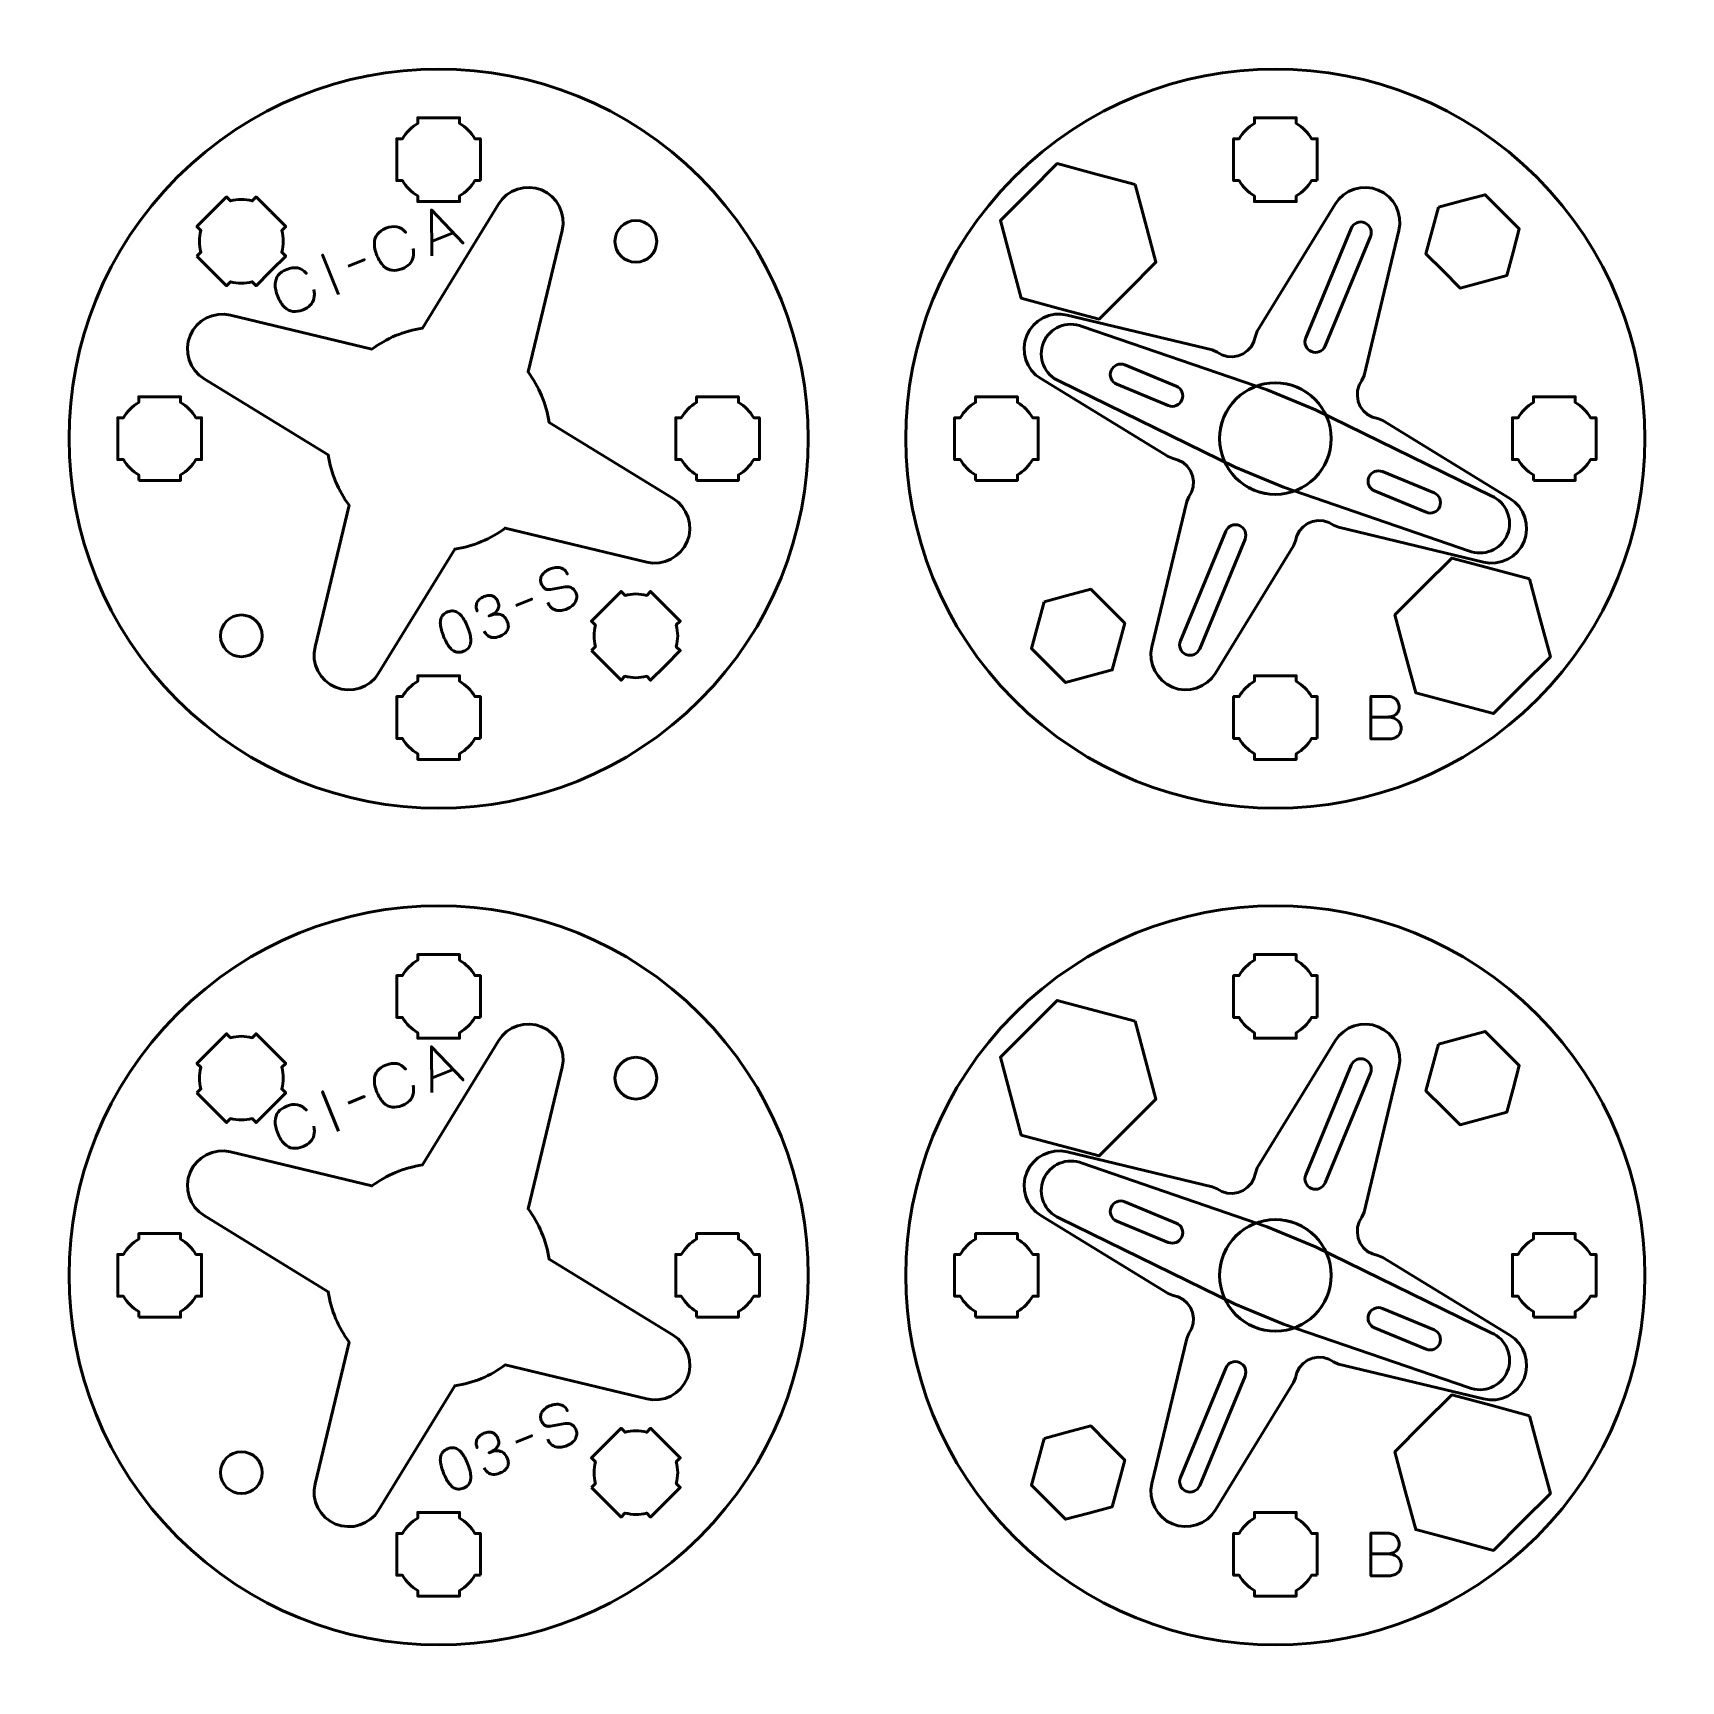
# Model space of a CAD drawing. Header units: centimetres. Extents: x -13.4 to -1.6, y -23.8 to -11.9.
import ezdxf

# ---------------------------------------------------------------- set-up
doc = ezdxf.new("R2010")
doc.units = ezdxf.units.CM
doc.header["$MEASUREMENT"] = 0
doc.layers.add('Layer 1', color=7, linetype='Continuous')

msp = doc.modelspace()

# ---------------------------------------------------------------- linework, layer by layer
at = {"layer": 'Layer 1', "lineweight": 53}
for points, knots in [([(-12.37382, -12.97614), (-11.33912, -11.94144), (-9.66088, -11.94144), (-8.62615, -12.97617), (-8.62615, -12.97617), (-7.59145, -14.01087), (-7.59145, -15.68911), (-8.62615, -16.72381), (-8.62615, -16.72381), (-9.66088, -17.75853), (-11.33912, -17.75853), (-12.37382, -16.72383), (-12.37382, -16.72383), (-13.40855, -15.68911), (-13.40855, -14.01087), (-12.37382, -12.97614)], [0, 0, 0, 0, 0.25, 0.25, 0.25, 0.25, 0.5, 0.5, 0.5, 0.5, 0.75, 0.75, 0.75, 0.75, 1, 1, 1, 1]), ([(-2.62616, -12.97616), (-1.59146, -14.01086), (-1.59146, -15.6891), (-2.62619, -16.72383), (-2.62619, -16.72383), (-3.66089, -17.75853), (-5.33913, -17.75853), (-6.37383, -16.72383), (-6.37383, -16.72383), (-7.40855, -15.6891), (-7.40855, -14.01086), (-6.37385, -12.97616), (-6.37385, -12.97616), (-5.33913, -11.94143), (-3.66089, -11.94143), (-2.62616, -12.97616)], [0, 0, 0, 0, 0.25, 0.25, 0.25, 0.25, 0.5, 0.5, 0.5, 0.5, 0.75, 0.75, 0.75, 0.75, 1, 1, 1, 1]), ([(-10.19997, -12.99996), (-10.19997, -12.99996), (-10.24017, -12.99996), (-10.24017, -12.99996), (-10.24017, -12.99996), (-10.2665, -13.04548), (-10.30446, -13.08341), (-10.34997, -13.10974), (-10.34997, -13.10974), (-10.34997, -13.10974), (-10.34997, -13.14996), (-10.34997, -13.14996), (-10.34997, -13.14996), (-10.34997, -13.14996), (-10.64997, -13.14996), (-10.64997, -13.14996), (-10.64997, -13.14996), (-10.64997, -13.14996), (-10.64997, -13.10977), (-10.64997, -13.10977), (-10.64997, -13.10977), (-10.6955, -13.08344), (-10.73349, -13.04549), (-10.75985, -12.99996), (-10.75985, -12.99996), (-10.75985, -12.99996), (-10.79997, -12.99996), (-10.79997, -12.99996), (-10.79997, -12.99996), (-10.79997, -12.99996), (-10.79997, -12.85454), (-10.79997, -12.85454), (-10.79997, -12.85454), (-10.79997, -12.85454), (-10.80003, -12.84989), (-10.80003, -12.84989), (-10.80003, -12.84989), (-10.80003, -12.84989), (-10.79997, -12.84525), (-10.79997, -12.84525), (-10.79997, -12.84525), (-10.79997, -12.84525), (-10.79997, -12.69996), (-10.79997, -12.69996), (-10.79997, -12.69996), (-10.79997, -12.69996), (-10.7599, -12.69996), (-10.7599, -12.69996), (-10.7599, -12.69996), (-10.73355, -12.65439), (-10.69555, -12.61638), (-10.64997, -12.59002), (-10.64997, -12.59002), (-10.64997, -12.59002), (-10.64997, -12.54996), (-10.64997, -12.54996), (-10.64997, -12.54996), (-10.64997, -12.54996), (-10.50669, -12.54996), (-10.50669, -12.54996), (-10.50669, -12.54996), (-10.50669, -12.54996), (-10.50002, -12.54988), (-10.50002, -12.54988), (-10.50002, -12.54988), (-10.50002, -12.54988), (-10.49334, -12.54996), (-10.49334, -12.54996), (-10.49334, -12.54996), (-10.49334, -12.54996), (-10.34997, -12.54996), (-10.34997, -12.54996), (-10.34997, -12.54996), (-10.34997, -12.54996), (-10.34997, -12.59006), (-10.34997, -12.59006), (-10.34997, -12.59006), (-10.30443, -12.61642), (-10.26645, -12.65441), (-10.24012, -12.69996), (-10.24012, -12.69996), (-10.24012, -12.69996), (-10.19997, -12.69996), (-10.19997, -12.69996), (-10.19997, -12.69996), (-10.19997, -12.69996), (-10.19997, -12.99996), (-10.19997, -12.99996)], [0, 0, 0, 0, 0.04545455, 0.04545455, 0.04545455, 0.04545455, 0.09090909, 0.09090909, 0.09090909, 0.09090909, 0.13636364, 0.13636364, 0.13636364, 0.13636364, 0.18181818, 0.18181818, 0.18181818, 0.18181818, 0.22727273, 0.22727273, 0.22727273, 0.22727273, 0.27272727, 0.27272727, 0.27272727, 0.27272727, 0.31818182, 0.31818182, 0.31818182, 0.31818182, 0.36363636, 0.36363636, 0.36363636, 0.36363636, 0.40909091, 0.40909091, 0.40909091, 0.40909091, 0.45454545, 0.45454545, 0.45454545, 0.45454545, 0.5, 0.5, 0.5, 0.5, 0.54545455, 0.54545455, 0.54545455, 0.54545455, 0.59090909, 0.59090909, 0.59090909, 0.59090909, 0.63636364, 0.63636364, 0.63636364, 0.63636364, 0.68181818, 0.68181818, 0.68181818, 0.68181818, 0.72727273, 0.72727273, 0.72727273, 0.72727273, 0.77272727, 0.77272727, 0.77272727, 0.77272727, 0.81818182, 0.81818182, 0.81818182, 0.81818182, 0.86363636, 0.86363636, 0.86363636, 0.86363636, 0.90909091, 0.90909091, 0.90909091, 0.90909091, 0.95454545, 0.95454545, 0.95454545, 0.95454545, 1, 1, 1, 1]), ([(-4.19997, -12.99996), (-4.19997, -12.99996), (-4.24017, -12.99996), (-4.24017, -12.99996), (-4.24017, -12.99996), (-4.2665, -13.04548), (-4.30446, -13.08341), (-4.34997, -13.10974), (-4.34997, -13.10974), (-4.34997, -13.10974), (-4.34997, -13.14996), (-4.34997, -13.14996), (-4.34997, -13.14996), (-4.34997, -13.14996), (-4.64997, -13.14996), (-4.64997, -13.14996), (-4.64997, -13.14996), (-4.64997, -13.14996), (-4.64997, -13.10977), (-4.64997, -13.10977), (-4.64997, -13.10977), (-4.6955, -13.08344), (-4.73349, -13.04549), (-4.75985, -12.99996), (-4.75985, -12.99996), (-4.75985, -12.99996), (-4.79997, -12.99996), (-4.79997, -12.99996), (-4.79997, -12.99996), (-4.79997, -12.99996), (-4.79997, -12.85454), (-4.79997, -12.85454), (-4.79997, -12.85454), (-4.79997, -12.85454), (-4.80003, -12.84989), (-4.80003, -12.84989), (-4.80003, -12.84989), (-4.80003, -12.84989), (-4.79997, -12.84525), (-4.79997, -12.84525), (-4.79997, -12.84525), (-4.79997, -12.84525), (-4.79997, -12.69996), (-4.79997, -12.69996), (-4.79997, -12.69996), (-4.79997, -12.69996), (-4.7599, -12.69996), (-4.7599, -12.69996), (-4.7599, -12.69996), (-4.73355, -12.65439), (-4.69555, -12.61638), (-4.64997, -12.59002), (-4.64997, -12.59002), (-4.64997, -12.59002), (-4.64997, -12.54996), (-4.64997, -12.54996), (-4.64997, -12.54996), (-4.64997, -12.54996), (-4.50669, -12.54996), (-4.50669, -12.54996), (-4.50669, -12.54996), (-4.50669, -12.54996), (-4.50002, -12.54988), (-4.50002, -12.54988), (-4.50002, -12.54988), (-4.50002, -12.54988), (-4.49334, -12.54996), (-4.49334, -12.54996), (-4.49334, -12.54996), (-4.49334, -12.54996), (-4.34997, -12.54996), (-4.34997, -12.54996), (-4.34997, -12.54996), (-4.34997, -12.54996), (-4.34997, -12.59006), (-4.34997, -12.59006), (-4.34997, -12.59006), (-4.30443, -12.61642), (-4.26645, -12.65441), (-4.24012, -12.69996), (-4.24012, -12.69996), (-4.24012, -12.69996), (-4.19997, -12.69996), (-4.19997, -12.69996), (-4.19997, -12.69996), (-4.19997, -12.69996), (-4.19997, -12.99996), (-4.19997, -12.99996)], [0, 0, 0, 0, 0.04545455, 0.04545455, 0.04545455, 0.04545455, 0.09090909, 0.09090909, 0.09090909, 0.09090909, 0.13636364, 0.13636364, 0.13636364, 0.13636364, 0.18181818, 0.18181818, 0.18181818, 0.18181818, 0.22727273, 0.22727273, 0.22727273, 0.22727273, 0.27272727, 0.27272727, 0.27272727, 0.27272727, 0.31818182, 0.31818182, 0.31818182, 0.31818182, 0.36363636, 0.36363636, 0.36363636, 0.36363636, 0.40909091, 0.40909091, 0.40909091, 0.40909091, 0.45454545, 0.45454545, 0.45454545, 0.45454545, 0.5, 0.5, 0.5, 0.5, 0.54545455, 0.54545455, 0.54545455, 0.54545455, 0.59090909, 0.59090909, 0.59090909, 0.59090909, 0.63636364, 0.63636364, 0.63636364, 0.63636364, 0.68181818, 0.68181818, 0.68181818, 0.68181818, 0.72727273, 0.72727273, 0.72727273, 0.72727273, 0.77272727, 0.77272727, 0.77272727, 0.77272727, 0.81818182, 0.81818182, 0.81818182, 0.81818182, 0.86363636, 0.86363636, 0.86363636, 0.86363636, 0.90909091, 0.90909091, 0.90909091, 0.90909091, 0.95454545, 0.95454545, 0.95454545, 0.95454545, 1, 1, 1, 1]), ([(-5.50598, -13.02752), (-5.50598, -13.02752), (-5.43126, -13.30635), (-5.43126, -13.30635), (-5.43126, -13.30635), (-5.43126, -13.30635), (-5.35655, -13.5852), (-5.35655, -13.5852), (-5.35655, -13.5852), (-5.35655, -13.5852), (-5.56067, -13.78932), (-5.56067, -13.78932), (-5.56067, -13.78932), (-5.56067, -13.78932), (-5.76479, -13.99344), (-5.76479, -13.99344), (-5.76479, -13.99344), (-5.76479, -13.99344), (-6.04364, -13.91873), (-6.04364, -13.91873), (-6.04364, -13.91873), (-6.04364, -13.91873), (-6.32247, -13.84401), (-6.32247, -13.84401), (-6.32247, -13.84401), (-6.32247, -13.84401), (-6.39718, -13.56518), (-6.39718, -13.56518), (-6.39718, -13.56518), (-6.39718, -13.56518), (-6.4719, -13.28634), (-6.4719, -13.28634), (-6.4719, -13.28634), (-6.4719, -13.28634), (-6.26778, -13.08221), (-6.26778, -13.08221), (-6.26778, -13.08221), (-6.26778, -13.08221), (-6.06365, -12.87809), (-6.06365, -12.87809), (-6.06365, -12.87809), (-6.06365, -12.87809), (-5.78481, -12.95281), (-5.78481, -12.95281), (-5.78481, -12.95281), (-5.78481, -12.95281), (-5.50598, -13.02752), (-5.50598, -13.02752)], [0, 0, 0, 0, 0.08333333, 0.08333333, 0.08333333, 0.08333333, 0.16666667, 0.16666667, 0.16666667, 0.16666667, 0.25, 0.25, 0.25, 0.25, 0.33333333, 0.33333333, 0.33333333, 0.33333333, 0.41666667, 0.41666667, 0.41666667, 0.41666667, 0.5, 0.5, 0.5, 0.5, 0.58333333, 0.58333333, 0.58333333, 0.58333333, 0.66666667, 0.66666667, 0.66666667, 0.66666667, 0.75, 0.75, 0.75, 0.75, 0.83333333, 0.83333333, 0.83333333, 0.83333333, 0.91666667, 0.91666667, 0.91666667, 0.91666667, 1, 1, 1, 1]), ([(-11.3859, -16.34399), (-11.3859, -16.34399), (-11.14161, -15.32786), (-11.14161, -15.32786), (-11.14161, -15.32786), (-11.21907, -15.22404), (-11.27188, -15.10077), (-11.29149, -14.96673), (-11.29149, -14.96673), (-11.29149, -14.96673), (-12.18211, -14.4203), (-12.18211, -14.4203), (-12.18211, -14.4203), (-12.18211, -14.4203), (-12.2177, -14.39442), (-12.2177, -14.39442), (-12.2177, -14.39442), (-12.2177, -14.39442), (-12.24731, -14.36243), (-12.24731, -14.36243), (-12.24731, -14.36243), (-12.24731, -14.36243), (-12.27158, -14.3258), (-12.27158, -14.3258), (-12.27158, -14.3258), (-12.27158, -14.3258), (-12.28904, -14.28514), (-12.28904, -14.28514), (-12.28904, -14.28514), (-12.28904, -14.28514), (-12.29851, -14.24177), (-12.29851, -14.24177), (-12.29851, -14.24177), (-12.29851, -14.24177), (-12.30091, -14.1979), (-12.30091, -14.1979), (-12.30091, -14.1979), (-12.30091, -14.1979), (-12.29552, -14.15384), (-12.29552, -14.15384), (-12.29552, -14.15384), (-12.29552, -14.15384), (-12.28251, -14.11207), (-12.28251, -14.11207), (-12.28251, -14.11207), (-12.28251, -14.11207), (-12.26187, -14.0726), (-12.26187, -14.0726), (-12.26187, -14.0726), (-12.26187, -14.0726), (-12.23453, -14.03764), (-12.23453, -14.03764), (-12.23453, -14.03764), (-12.23453, -14.03764), (-12.20181, -14.00832), (-12.20181, -14.00832), (-12.20181, -14.00832), (-12.20181, -14.00832), (-12.16475, -13.98509), (-12.16475, -13.98509), (-12.16475, -13.98509), (-12.16475, -13.98509), (-12.12366, -13.96867), (-12.12366, -13.96867), (-12.12366, -13.96867), (-12.12366, -13.96867), (-12.08028, -13.9592), (-12.08028, -13.9592), (-12.08028, -13.9592), (-12.08028, -13.9592), (-12.03673, -13.95752), (-12.03673, -13.95752), (-12.03673, -13.95752), (-12.03673, -13.95752), (-11.99326, -13.96438), (-11.99326, -13.96438), (-11.99326, -13.96438), (-11.99326, -13.96438), (-10.97784, -14.20838), (-10.97784, -14.20838), (-10.97784, -14.20838), (-10.87376, -14.13074), (-10.75015, -14.07786), (-10.61575, -14.05837), (-10.61575, -14.05837), (-10.61575, -14.05837), (-10.07031, -13.16787), (-10.07031, -13.16787), (-10.07031, -13.16787), (-10.07031, -13.16787), (-10.04443, -13.1323), (-10.04443, -13.1323), (-10.04443, -13.1323), (-10.04443, -13.1323), (-10.01215, -13.10194), (-10.01215, -13.10194), (-10.01215, -13.10194), (-10.01215, -13.10194), (-9.97478, -13.07798), (-9.97478, -13.07798), (-9.97478, -13.07798), (-9.97478, -13.07798), (-9.93412, -13.06054), (-9.93412, -13.06054), (-9.93412, -13.06054), (-9.93412, -13.06054), (-9.89148, -13.05076), (-9.89148, -13.05076), (-9.89148, -13.05076), (-9.89148, -13.05076), (-9.84761, -13.04835), (-9.84761, -13.04835), (-9.84761, -13.04835), (-9.84761, -13.04835), (-9.80355, -13.05374), (-9.80355, -13.05374), (-9.80355, -13.05374), (-9.80355, -13.05374), (-9.76179, -13.06675), (-9.76179, -13.06675), (-9.76179, -13.06675), (-9.76179, -13.06675), (-9.72232, -13.08739), (-9.72232, -13.08739), (-9.72232, -13.08739), (-9.72232, -13.08739), (-9.68734, -13.11474), (-9.68734, -13.11474), (-9.68734, -13.11474), (-9.68734, -13.11474), (-9.65802, -13.14746), (-9.65802, -13.14746), (-9.65802, -13.14746), (-9.65802, -13.14746), (-9.6348, -13.18452), (-9.6348, -13.18452), (-9.6348, -13.18452), (-9.6348, -13.18452), (-9.61838, -13.22561), (-9.61838, -13.22561), (-9.61838, -13.22561), (-9.61838, -13.22561), (-9.6089, -13.26897), (-9.6089, -13.26897), (-9.6089, -13.26897), (-9.6089, -13.26897), (-9.60753, -13.31327), (-9.60753, -13.31327), (-9.60753, -13.31327), (-9.60753, -13.31327), (-9.61438, -13.35672), (-9.61438, -13.35672), (-9.61438, -13.35672), (-9.61438, -13.35672), (-9.85839, -14.37214), (-9.85839, -14.37214), (-9.85839, -14.37214), (-9.78071, -14.47625), (-9.72783, -14.59991), (-9.70835, -14.73438), (-9.70835, -14.73438), (-9.70835, -14.73438), (-8.81788, -15.27966), (-8.81788, -15.27966), (-8.81788, -15.27966), (-8.81788, -15.27966), (-8.7823, -15.30555), (-8.7823, -15.30555), (-8.7823, -15.30555), (-8.7823, -15.30555), (-8.75268, -15.33754), (-8.75268, -15.33754), (-8.75268, -15.33754), (-8.75268, -15.33754), (-8.72872, -15.3749), (-8.72872, -15.3749), (-8.72872, -15.3749), (-8.72872, -15.3749), (-8.71127, -15.41556), (-8.71127, -15.41556), (-8.71127, -15.41556), (-8.71127, -15.41556), (-8.70149, -15.4582), (-8.70149, -15.4582), (-8.70149, -15.4582), (-8.70149, -15.4582), (-8.69909, -15.50206), (-8.69909, -15.50206), (-8.69909, -15.50206), (-8.69909, -15.50206), (-8.70447, -15.54613), (-8.70447, -15.54613), (-8.70447, -15.54613), (-8.70447, -15.54613), (-8.71779, -15.58863), (-8.71779, -15.58863), (-8.71779, -15.58863), (-8.71779, -15.58863), (-8.73812, -15.62737), (-8.73812, -15.62737), (-8.73812, -15.62737), (-8.73812, -15.62737), (-8.76547, -15.66233), (-8.76547, -15.66233), (-8.76547, -15.66233), (-8.76547, -15.66233), (-8.79819, -15.69165), (-8.79819, -15.69165), (-8.79819, -15.69165), (-8.79819, -15.69165), (-8.83555, -15.71561), (-8.83555, -15.71561), (-8.83555, -15.71561), (-8.83555, -15.71561), (-8.87665, -15.73203), (-8.87665, -15.73203), (-8.87665, -15.73203), (-8.87665, -15.73203), (-8.9197, -15.74077), (-8.9197, -15.74077), (-8.9197, -15.74077), (-8.9197, -15.74077), (-8.96327, -15.74245), (-8.96327, -15.74245), (-8.96327, -15.74245), (-8.96327, -15.74245), (-9.00673, -15.73559), (-9.00673, -15.73559), (-9.00673, -15.73559), (-9.00673, -15.73559), (-10.02281, -15.49209), (-10.02281, -15.49209), (-10.02281, -15.49209), (-10.12675, -15.56947), (-10.25012, -15.62217), (-10.38424, -15.64163), (-10.38424, -15.64163), (-10.38424, -15.64163), (-10.92998, -16.53284), (-10.92998, -16.53284), (-10.92998, -16.53284), (-10.92998, -16.53284), (-10.95585, -16.56842), (-10.95585, -16.56842), (-10.95585, -16.56842), (-10.95585, -16.56842), (-10.98815, -16.59877), (-10.98815, -16.59877), (-10.98815, -16.59877), (-10.98815, -16.59877), (-11.02552, -16.62273), (-11.02552, -16.62273), (-11.02552, -16.62273), (-11.02552, -16.62273), (-11.06588, -16.63945), (-11.06588, -16.63945), (-11.06588, -16.63945), (-11.06588, -16.63945), (-11.10881, -16.64996), (-11.10881, -16.64996), (-11.10881, -16.64996), (-11.10881, -16.64996), (-11.15237, -16.65164), (-11.15237, -16.65164), (-11.15237, -16.65164), (-11.15237, -16.65164), (-11.19645, -16.64624), (-11.19645, -16.64624), (-11.19645, -16.64624), (-11.19645, -16.64624), (-11.23894, -16.63293), (-11.23894, -16.63293), (-11.23894, -16.63293), (-11.23894, -16.63293), (-11.27768, -16.61259), (-11.27768, -16.61259), (-11.27768, -16.61259), (-11.27768, -16.61259), (-11.31264, -16.58525), (-11.31264, -16.58525), (-11.31264, -16.58525), (-11.31264, -16.58525), (-11.34227, -16.55326), (-11.34227, -16.55326), (-11.34227, -16.55326), (-11.34227, -16.55326), (-11.3652, -16.51547), (-11.3652, -16.51547), (-11.3652, -16.51547), (-11.3652, -16.51547), (-11.38191, -16.47511), (-11.38191, -16.47511), (-11.38191, -16.47511), (-11.38191, -16.47511), (-11.3914, -16.43174), (-11.3914, -16.43174), (-11.3914, -16.43174), (-11.3914, -16.43174), (-11.39276, -16.38745), (-11.39276, -16.38745), (-11.39276, -16.38745), (-11.39276, -16.38745), (-11.3859, -16.34399), (-11.3859, -16.34399)], [0, 0, 0, 0, 0.01315789, 0.01315789, 0.01315789, 0.01315789, 0.02631579, 0.02631579, 0.02631579, 0.02631579, 0.03947368, 0.03947368, 0.03947368, 0.03947368, 0.05263158, 0.05263158, 0.05263158, 0.05263158, 0.06578947, 0.06578947, 0.06578947, 0.06578947, 0.07894737, 0.07894737, 0.07894737, 0.07894737, 0.09210526, 0.09210526, 0.09210526, 0.09210526, 0.10526316, 0.10526316, 0.10526316, 0.10526316, 0.11842105, 0.11842105, 0.11842105, 0.11842105, 0.13157895, 0.13157895, 0.13157895, 0.13157895, 0.14473684, 0.14473684, 0.14473684, 0.14473684, 0.15789474, 0.15789474, 0.15789474, 0.15789474, 0.17105263, 0.17105263, 0.17105263, 0.17105263, 0.18421053, 0.18421053, 0.18421053, 0.18421053, 0.19736842, 0.19736842, 0.19736842, 0.19736842, 0.21052632, 0.21052632, 0.21052632, 0.21052632, 0.22368421, 0.22368421, 0.22368421, 0.22368421, 0.23684211, 0.23684211, 0.23684211, 0.23684211, 0.25, 0.25, 0.25, 0.25, 0.26315789, 0.26315789, 0.26315789, 0.26315789, 0.27631579, 0.27631579, 0.27631579, 0.27631579, 0.28947368, 0.28947368, 0.28947368, 0.28947368, 0.30263158, 0.30263158, 0.30263158, 0.30263158, 0.31578947, 0.31578947, 0.31578947, 0.31578947, 0.32894737, 0.32894737, 0.32894737, 0.32894737, 0.34210526, 0.34210526, 0.34210526, 0.34210526, 0.35526316, 0.35526316, 0.35526316, 0.35526316, 0.36842105, 0.36842105, 0.36842105, 0.36842105, 0.38157895, 0.38157895, 0.38157895, 0.38157895, 0.39473684, 0.39473684, 0.39473684, 0.39473684, 0.40789474, 0.40789474, 0.40789474, 0.40789474, 0.42105263, 0.42105263, 0.42105263, 0.42105263, 0.43421053, 0.43421053, 0.43421053, 0.43421053, 0.44736842, 0.44736842, 0.44736842, 0.44736842, 0.46052632, 0.46052632, 0.46052632, 0.46052632, 0.47368421, 0.47368421, 0.47368421, 0.47368421, 0.48684211, 0.48684211, 0.48684211, 0.48684211, 0.5, 0.5, 0.5, 0.5, 0.51315789, 0.51315789, 0.51315789, 0.51315789, 0.52631579, 0.52631579, 0.52631579, 0.52631579, 0.53947368, 0.53947368, 0.53947368, 0.53947368, 0.55263158, 0.55263158, 0.55263158, 0.55263158, 0.56578947, 0.56578947, 0.56578947, 0.56578947, 0.57894737, 0.57894737, 0.57894737, 0.57894737, 0.59210526, 0.59210526, 0.59210526, 0.59210526, 0.60526316, 0.60526316, 0.60526316, 0.60526316, 0.61842105, 0.61842105, 0.61842105, 0.61842105, 0.63157895, 0.63157895, 0.63157895, 0.63157895, 0.64473684, 0.64473684, 0.64473684, 0.64473684, 0.65789474, 0.65789474, 0.65789474, 0.65789474, 0.67105263, 0.67105263, 0.67105263, 0.67105263, 0.68421053, 0.68421053, 0.68421053, 0.68421053, 0.69736842, 0.69736842, 0.69736842, 0.69736842, 0.71052632, 0.71052632, 0.71052632, 0.71052632, 0.72368421, 0.72368421, 0.72368421, 0.72368421, 0.73684211, 0.73684211, 0.73684211, 0.73684211, 0.75, 0.75, 0.75, 0.75, 0.76315789, 0.76315789, 0.76315789, 0.76315789, 0.77631579, 0.77631579, 0.77631579, 0.77631579, 0.78947368, 0.78947368, 0.78947368, 0.78947368, 0.80263158, 0.80263158, 0.80263158, 0.80263158, 0.81578947, 0.81578947, 0.81578947, 0.81578947, 0.82894737, 0.82894737, 0.82894737, 0.82894737, 0.84210526, 0.84210526, 0.84210526, 0.84210526, 0.85526316, 0.85526316, 0.85526316, 0.85526316, 0.86842105, 0.86842105, 0.86842105, 0.86842105, 0.88157895, 0.88157895, 0.88157895, 0.88157895, 0.89473684, 0.89473684, 0.89473684, 0.89473684, 0.90789474, 0.90789474, 0.90789474, 0.90789474, 0.92105263, 0.92105263, 0.92105263, 0.92105263, 0.93421053, 0.93421053, 0.93421053, 0.93421053, 0.94736842, 0.94736842, 0.94736842, 0.94736842, 0.96052632, 0.96052632, 0.96052632, 0.96052632, 0.97368421, 0.97368421, 0.97368421, 0.97368421, 0.98684211, 0.98684211, 0.98684211, 0.98684211, 1, 1, 1, 1]), ([(-3.33075, -13.19082), (-3.33075, -13.19082), (-3.16345, -13.14599), (-3.16345, -13.14599), (-3.16345, -13.14599), (-3.16345, -13.14599), (-2.99614, -13.10116), (-2.99614, -13.10116), (-2.99614, -13.10116), (-2.99614, -13.10116), (-2.87367, -13.22364), (-2.87367, -13.22364), (-2.87367, -13.22364), (-2.87367, -13.22364), (-2.75119, -13.34611), (-2.75119, -13.34611), (-2.75119, -13.34611), (-2.75119, -13.34611), (-2.79602, -13.51342), (-2.79602, -13.51342), (-2.79602, -13.51342), (-2.79602, -13.51342), (-2.84085, -13.68072), (-2.84085, -13.68072), (-2.84085, -13.68072), (-2.84085, -13.68072), (-3.00815, -13.72555), (-3.00815, -13.72555), (-3.00815, -13.72555), (-3.00815, -13.72555), (-3.17546, -13.77038), (-3.17546, -13.77038), (-3.17546, -13.77038), (-3.17546, -13.77038), (-3.29793, -13.6479), (-3.29793, -13.6479), (-3.29793, -13.6479), (-3.29793, -13.6479), (-3.42041, -13.52543), (-3.42041, -13.52543), (-3.42041, -13.52543), (-3.42041, -13.52543), (-3.37558, -13.35812), (-3.37558, -13.35812), (-3.37558, -13.35812), (-3.37558, -13.35812), (-3.33075, -13.19082), (-3.33075, -13.19082)], [0, 0, 0, 0, 0.08333333, 0.08333333, 0.08333333, 0.08333333, 0.16666667, 0.16666667, 0.16666667, 0.16666667, 0.25, 0.25, 0.25, 0.25, 0.33333333, 0.33333333, 0.33333333, 0.33333333, 0.41666667, 0.41666667, 0.41666667, 0.41666667, 0.5, 0.5, 0.5, 0.5, 0.58333333, 0.58333333, 0.58333333, 0.58333333, 0.66666667, 0.66666667, 0.66666667, 0.66666667, 0.75, 0.75, 0.75, 0.75, 0.83333333, 0.83333333, 0.83333333, 0.83333333, 0.91666667, 0.91666667, 0.91666667, 0.91666667, 1, 1, 1, 1]), ([(-12.23245, -13.5418), (-12.23245, -13.5418), (-12.20403, -13.51337), (-12.20403, -13.51337), (-12.20403, -13.51337), (-12.2176, -13.46257), (-12.21758, -13.40891), (-12.20401, -13.35811), (-12.20401, -13.35811), (-12.20401, -13.35811), (-12.23245, -13.32967), (-12.23245, -13.32967), (-12.23245, -13.32967), (-12.23245, -13.32967), (-12.02032, -13.11754), (-12.02032, -13.11754), (-12.02032, -13.11754), (-12.02032, -13.11754), (-11.9919, -13.14595), (-11.9919, -13.14595), (-11.9919, -13.14595), (-11.94109, -13.13238), (-11.88739, -13.13235), (-11.83656, -13.14591), (-11.83656, -13.14591), (-11.83656, -13.14591), (-11.80819, -13.11754), (-11.80819, -13.11754), (-11.80819, -13.11754), (-11.80819, -13.11754), (-11.70536, -13.22036), (-11.70536, -13.22036), (-11.70536, -13.22036), (-11.70536, -13.22036), (-11.70203, -13.22361), (-11.70203, -13.22361), (-11.70203, -13.22361), (-11.70203, -13.22361), (-11.69879, -13.22693), (-11.69879, -13.22693), (-11.69879, -13.22693), (-11.69879, -13.22693), (-11.59606, -13.32967), (-11.59606, -13.32967), (-11.59606, -13.32967), (-11.59606, -13.32967), (-11.62439, -13.358), (-11.62439, -13.358), (-11.62439, -13.358), (-11.6108, -13.40886), (-11.61079, -13.4626), (-11.62438, -13.51347), (-11.62438, -13.51347), (-11.62438, -13.51347), (-11.59606, -13.5418), (-11.59606, -13.5418), (-11.59606, -13.5418), (-11.59606, -13.5418), (-11.69737, -13.64311), (-11.69737, -13.64311), (-11.69737, -13.64311), (-11.69737, -13.64311), (-11.70203, -13.64789), (-11.70203, -13.64789), (-11.70203, -13.64789), (-11.70203, -13.64789), (-11.70681, -13.65255), (-11.70681, -13.65255), (-11.70681, -13.65255), (-11.70681, -13.65255), (-11.80819, -13.75393), (-11.80819, -13.75393), (-11.80819, -13.75393), (-11.80819, -13.75393), (-11.83654, -13.72558), (-11.83654, -13.72558), (-11.83654, -13.72558), (-11.88739, -13.73914), (-11.9411, -13.73913), (-11.99193, -13.72554), (-11.99193, -13.72554), (-11.99193, -13.72554), (-12.02032, -13.75393), (-12.02032, -13.75393), (-12.02032, -13.75393), (-12.02032, -13.75393), (-12.23245, -13.5418), (-12.23245, -13.5418)], [0, 0, 0, 0, 0.04545455, 0.04545455, 0.04545455, 0.04545455, 0.09090909, 0.09090909, 0.09090909, 0.09090909, 0.13636364, 0.13636364, 0.13636364, 0.13636364, 0.18181818, 0.18181818, 0.18181818, 0.18181818, 0.22727273, 0.22727273, 0.22727273, 0.22727273, 0.27272727, 0.27272727, 0.27272727, 0.27272727, 0.31818182, 0.31818182, 0.31818182, 0.31818182, 0.36363636, 0.36363636, 0.36363636, 0.36363636, 0.40909091, 0.40909091, 0.40909091, 0.40909091, 0.45454545, 0.45454545, 0.45454545, 0.45454545, 0.5, 0.5, 0.5, 0.5, 0.54545455, 0.54545455, 0.54545455, 0.54545455, 0.59090909, 0.59090909, 0.59090909, 0.59090909, 0.63636364, 0.63636364, 0.63636364, 0.63636364, 0.68181818, 0.68181818, 0.68181818, 0.68181818, 0.72727273, 0.72727273, 0.72727273, 0.72727273, 0.77272727, 0.77272727, 0.77272727, 0.77272727, 0.81818182, 0.81818182, 0.81818182, 0.81818182, 0.86363636, 0.86363636, 0.86363636, 0.86363636, 0.90909091, 0.90909091, 0.90909091, 0.90909091, 0.95454545, 0.95454545, 0.95454545, 0.95454545, 1, 1, 1, 1]), ([(-9.0858, -13.28576), (-9.00297, -13.28576), (-8.9358, -13.35293), (-8.9358, -13.43576), (-8.9358, -13.43576), (-8.9358, -13.51859), (-9.00297, -13.58576), (-9.0858, -13.58576), (-9.0858, -13.58576), (-9.16863, -13.58576), (-9.2358, -13.51859), (-9.2358, -13.43576), (-9.2358, -13.43576), (-9.2358, -13.35293), (-9.16863, -13.28576), (-9.0858, -13.28576)], [0, 0, 0, 0, 0.25, 0.25, 0.25, 0.25, 0.5, 0.5, 0.5, 0.5, 0.75, 0.75, 0.75, 0.75, 1, 1, 1, 1]), ([(-4.14369, -14.18579), (-4.15954, -14.22404), (-4.20343, -14.24222), (-4.24169, -14.22638), (-4.24169, -14.22638), (-4.27994, -14.21053), (-4.29812, -14.16664), (-4.28228, -14.12838), (-4.28228, -14.12838), (-4.28228, -14.12838), (-3.95699, -13.34309), (-3.95699, -13.34309), (-3.95699, -13.34309), (-3.94115, -13.30483), (-3.89726, -13.28665), (-3.859, -13.3025), (-3.859, -13.3025), (-3.82074, -13.31834), (-3.80257, -13.36223), (-3.81841, -13.40049), (-3.81841, -13.40049), (-3.81841, -13.40049), (-4.14369, -14.18579), (-4.14369, -14.18579)], [0, 0, 0, 0, 0.16666667, 0.16666667, 0.16666667, 0.16666667, 0.33333333, 0.33333333, 0.33333333, 0.33333333, 0.5, 0.5, 0.5, 0.5, 0.66666667, 0.66666667, 0.66666667, 0.66666667, 0.83333333, 0.83333333, 0.83333333, 0.83333333, 1, 1, 1, 1]), ([(-5.57996, -14.32149), (-5.61821, -14.30565), (-5.6621, -14.32383), (-5.67795, -14.36208), (-5.67795, -14.36208), (-5.69379, -14.40034), (-5.67562, -14.44423), (-5.63736, -14.46008), (-5.63736, -14.46008), (-5.63736, -14.46008), (-5.26781, -14.61315), (-5.26781, -14.61315), (-5.26781, -14.61315), (-5.22955, -14.629), (-5.18566, -14.61082), (-5.16981, -14.57256), (-5.16981, -14.57256), (-5.15397, -14.5343), (-5.17215, -14.49041), (-5.2104, -14.47457), (-5.2104, -14.47457), (-5.2104, -14.47457), (-5.57996, -14.32149), (-5.57996, -14.32149)], [0, 0, 0, 0, 0.16666667, 0.16666667, 0.16666667, 0.16666667, 0.33333333, 0.33333333, 0.33333333, 0.33333333, 0.5, 0.5, 0.5, 0.5, 0.66666667, 0.66666667, 0.66666667, 0.66666667, 0.83333333, 0.83333333, 0.83333333, 0.83333333, 1, 1, 1, 1]), ([(-4.86956, -14.69693), (-4.78503, -14.49287), (-4.55099, -14.39593), (-4.34693, -14.48045), (-4.34693, -14.48045), (-4.14287, -14.56498), (-4.04593, -14.79902), (-4.13045, -15.00308), (-4.13045, -15.00308), (-4.21498, -15.20714), (-4.44902, -15.30408), (-4.65308, -15.21956), (-4.65308, -15.21956), (-4.85714, -15.13503), (-4.95408, -14.901), (-4.86956, -14.69693)], [0, 0, 0, 0, 0.25, 0.25, 0.25, 0.25, 0.5, 0.5, 0.5, 0.5, 0.75, 0.75, 0.75, 0.75, 1, 1, 1, 1]), ([(-4.50001, -14.44995), (-4.27913, -14.44995), (-4.1, -14.62908), (-4.1, -14.84995), (-4.1, -14.84995), (-4.1, -15.07083), (-4.27913, -15.24996), (-4.50001, -15.24996), (-4.50001, -15.24996), (-4.72089, -15.24996), (-4.90001, -15.07083), (-4.90001, -14.84995), (-4.90001, -14.84995), (-4.90001, -14.62908), (-4.72089, -14.44995), (-4.50001, -14.44995)], [0, 0, 0, 0, 0.25, 0.25, 0.25, 0.25, 0.5, 0.5, 0.5, 0.5, 0.75, 0.75, 0.75, 0.75, 1, 1, 1, 1]), ([(-12.65004, -15.14995), (-12.65004, -15.14995), (-12.65004, -15.10975), (-12.65004, -15.10975), (-12.65004, -15.10975), (-12.69556, -15.08342), (-12.73349, -15.04546), (-12.75982, -14.99995), (-12.75982, -14.99995), (-12.75982, -14.99995), (-12.80004, -14.99995), (-12.80004, -14.99995), (-12.80004, -14.99995), (-12.80004, -14.99995), (-12.80004, -14.69995), (-12.80004, -14.69995), (-12.80004, -14.69995), (-12.80004, -14.69995), (-12.75985, -14.69995), (-12.75985, -14.69995), (-12.75985, -14.69995), (-12.73352, -14.65442), (-12.69557, -14.61643), (-12.65004, -14.59007), (-12.65004, -14.59007), (-12.65004, -14.59007), (-12.65004, -14.54995), (-12.65004, -14.54995), (-12.65004, -14.54995), (-12.65004, -14.54995), (-12.50462, -14.54995), (-12.50462, -14.54995), (-12.50462, -14.54995), (-12.50462, -14.54995), (-12.49997, -14.54989), (-12.49997, -14.54989), (-12.49997, -14.54989), (-12.49997, -14.54989), (-12.49533, -14.54995), (-12.49533, -14.54995), (-12.49533, -14.54995), (-12.49533, -14.54995), (-12.35004, -14.54995), (-12.35004, -14.54995), (-12.35004, -14.54995), (-12.35004, -14.54995), (-12.35004, -14.59002), (-12.35004, -14.59002), (-12.35004, -14.59002), (-12.30447, -14.61637), (-12.26646, -14.65437), (-12.2401, -14.69995), (-12.2401, -14.69995), (-12.2401, -14.69995), (-12.20004, -14.69995), (-12.20004, -14.69995), (-12.20004, -14.69995), (-12.20004, -14.69995), (-12.20004, -14.84323), (-12.20004, -14.84323), (-12.20004, -14.84323), (-12.20004, -14.84323), (-12.19996, -14.8499), (-12.19996, -14.8499), (-12.19996, -14.8499), (-12.19996, -14.8499), (-12.20004, -14.85658), (-12.20004, -14.85658), (-12.20004, -14.85658), (-12.20004, -14.85658), (-12.20004, -14.99995), (-12.20004, -14.99995), (-12.20004, -14.99995), (-12.20004, -14.99995), (-12.24014, -14.99995), (-12.24014, -14.99995), (-12.24014, -14.99995), (-12.2665, -15.04549), (-12.30449, -15.08347), (-12.35004, -15.1098), (-12.35004, -15.1098), (-12.35004, -15.1098), (-12.35004, -15.14995), (-12.35004, -15.14995), (-12.35004, -15.14995), (-12.35004, -15.14995), (-12.65004, -15.14995), (-12.65004, -15.14995)], [0, 0, 0, 0, 0.04545455, 0.04545455, 0.04545455, 0.04545455, 0.09090909, 0.09090909, 0.09090909, 0.09090909, 0.13636364, 0.13636364, 0.13636364, 0.13636364, 0.18181818, 0.18181818, 0.18181818, 0.18181818, 0.22727273, 0.22727273, 0.22727273, 0.22727273, 0.27272727, 0.27272727, 0.27272727, 0.27272727, 0.31818182, 0.31818182, 0.31818182, 0.31818182, 0.36363636, 0.36363636, 0.36363636, 0.36363636, 0.40909091, 0.40909091, 0.40909091, 0.40909091, 0.45454545, 0.45454545, 0.45454545, 0.45454545, 0.5, 0.5, 0.5, 0.5, 0.54545455, 0.54545455, 0.54545455, 0.54545455, 0.59090909, 0.59090909, 0.59090909, 0.59090909, 0.63636364, 0.63636364, 0.63636364, 0.63636364, 0.68181818, 0.68181818, 0.68181818, 0.68181818, 0.72727273, 0.72727273, 0.72727273, 0.72727273, 0.77272727, 0.77272727, 0.77272727, 0.77272727, 0.81818182, 0.81818182, 0.81818182, 0.81818182, 0.86363636, 0.86363636, 0.86363636, 0.86363636, 0.90909091, 0.90909091, 0.90909091, 0.90909091, 0.95454545, 0.95454545, 0.95454545, 0.95454545, 1, 1, 1, 1]), ([(-8.65004, -15.14995), (-8.65004, -15.14995), (-8.65004, -15.10975), (-8.65004, -15.10975), (-8.65004, -15.10975), (-8.69556, -15.08342), (-8.73349, -15.04546), (-8.75982, -14.99995), (-8.75982, -14.99995), (-8.75982, -14.99995), (-8.80004, -14.99995), (-8.80004, -14.99995), (-8.80004, -14.99995), (-8.80004, -14.99995), (-8.80004, -14.69995), (-8.80004, -14.69995), (-8.80004, -14.69995), (-8.80004, -14.69995), (-8.75985, -14.69995), (-8.75985, -14.69995), (-8.75985, -14.69995), (-8.73352, -14.65442), (-8.69557, -14.61643), (-8.65004, -14.59007), (-8.65004, -14.59007), (-8.65004, -14.59007), (-8.65004, -14.54995), (-8.65004, -14.54995), (-8.65004, -14.54995), (-8.65004, -14.54995), (-8.50462, -14.54995), (-8.50462, -14.54995), (-8.50462, -14.54995), (-8.50462, -14.54995), (-8.49997, -14.54989), (-8.49997, -14.54989), (-8.49997, -14.54989), (-8.49997, -14.54989), (-8.49533, -14.54995), (-8.49533, -14.54995), (-8.49533, -14.54995), (-8.49533, -14.54995), (-8.35004, -14.54995), (-8.35004, -14.54995), (-8.35004, -14.54995), (-8.35004, -14.54995), (-8.35004, -14.59002), (-8.35004, -14.59002), (-8.35004, -14.59002), (-8.30447, -14.61637), (-8.26646, -14.65437), (-8.2401, -14.69995), (-8.2401, -14.69995), (-8.2401, -14.69995), (-8.20004, -14.69995), (-8.20004, -14.69995), (-8.20004, -14.69995), (-8.20004, -14.69995), (-8.20004, -14.84323), (-8.20004, -14.84323), (-8.20004, -14.84323), (-8.20004, -14.84323), (-8.19996, -14.8499), (-8.19996, -14.8499), (-8.19996, -14.8499), (-8.19996, -14.8499), (-8.20004, -14.85658), (-8.20004, -14.85658), (-8.20004, -14.85658), (-8.20004, -14.85658), (-8.20004, -14.99995), (-8.20004, -14.99995), (-8.20004, -14.99995), (-8.20004, -14.99995), (-8.24014, -14.99995), (-8.24014, -14.99995), (-8.24014, -14.99995), (-8.2665, -15.04549), (-8.30449, -15.08347), (-8.35004, -15.1098), (-8.35004, -15.1098), (-8.35004, -15.1098), (-8.35004, -15.14995), (-8.35004, -15.14995), (-8.35004, -15.14995), (-8.35004, -15.14995), (-8.65004, -15.14995), (-8.65004, -15.14995)], [0, 0, 0, 0, 0.04545455, 0.04545455, 0.04545455, 0.04545455, 0.09090909, 0.09090909, 0.09090909, 0.09090909, 0.13636364, 0.13636364, 0.13636364, 0.13636364, 0.18181818, 0.18181818, 0.18181818, 0.18181818, 0.22727273, 0.22727273, 0.22727273, 0.22727273, 0.27272727, 0.27272727, 0.27272727, 0.27272727, 0.31818182, 0.31818182, 0.31818182, 0.31818182, 0.36363636, 0.36363636, 0.36363636, 0.36363636, 0.40909091, 0.40909091, 0.40909091, 0.40909091, 0.45454545, 0.45454545, 0.45454545, 0.45454545, 0.5, 0.5, 0.5, 0.5, 0.54545455, 0.54545455, 0.54545455, 0.54545455, 0.59090909, 0.59090909, 0.59090909, 0.59090909, 0.63636364, 0.63636364, 0.63636364, 0.63636364, 0.68181818, 0.68181818, 0.68181818, 0.68181818, 0.72727273, 0.72727273, 0.72727273, 0.72727273, 0.77272727, 0.77272727, 0.77272727, 0.77272727, 0.81818182, 0.81818182, 0.81818182, 0.81818182, 0.86363636, 0.86363636, 0.86363636, 0.86363636, 0.90909091, 0.90909091, 0.90909091, 0.90909091, 0.95454545, 0.95454545, 0.95454545, 0.95454545, 1, 1, 1, 1]), ([(-6.65004, -15.14995), (-6.65004, -15.14995), (-6.65004, -15.10975), (-6.65004, -15.10975), (-6.65004, -15.10975), (-6.69556, -15.08342), (-6.73349, -15.04546), (-6.75982, -14.99995), (-6.75982, -14.99995), (-6.75982, -14.99995), (-6.80004, -14.99995), (-6.80004, -14.99995), (-6.80004, -14.99995), (-6.80004, -14.99995), (-6.80004, -14.69995), (-6.80004, -14.69995), (-6.80004, -14.69995), (-6.80004, -14.69995), (-6.75985, -14.69995), (-6.75985, -14.69995), (-6.75985, -14.69995), (-6.73352, -14.65442), (-6.69557, -14.61643), (-6.65004, -14.59007), (-6.65004, -14.59007), (-6.65004, -14.59007), (-6.65004, -14.54995), (-6.65004, -14.54995), (-6.65004, -14.54995), (-6.65004, -14.54995), (-6.50462, -14.54995), (-6.50462, -14.54995), (-6.50462, -14.54995), (-6.50462, -14.54995), (-6.49997, -14.54989), (-6.49997, -14.54989), (-6.49997, -14.54989), (-6.49997, -14.54989), (-6.49533, -14.54995), (-6.49533, -14.54995), (-6.49533, -14.54995), (-6.49533, -14.54995), (-6.35004, -14.54995), (-6.35004, -14.54995), (-6.35004, -14.54995), (-6.35004, -14.54995), (-6.35004, -14.59002), (-6.35004, -14.59002), (-6.35004, -14.59002), (-6.30447, -14.61637), (-6.26646, -14.65437), (-6.2401, -14.69995), (-6.2401, -14.69995), (-6.2401, -14.69995), (-6.20004, -14.69995), (-6.20004, -14.69995), (-6.20004, -14.69995), (-6.20004, -14.69995), (-6.20004, -14.84323), (-6.20004, -14.84323), (-6.20004, -14.84323), (-6.20004, -14.84323), (-6.19996, -14.8499), (-6.19996, -14.8499), (-6.19996, -14.8499), (-6.19996, -14.8499), (-6.20004, -14.85658), (-6.20004, -14.85658), (-6.20004, -14.85658), (-6.20004, -14.85658), (-6.20004, -14.99995), (-6.20004, -14.99995), (-6.20004, -14.99995), (-6.20004, -14.99995), (-6.24014, -14.99995), (-6.24014, -14.99995), (-6.24014, -14.99995), (-6.2665, -15.04549), (-6.30449, -15.08347), (-6.35004, -15.1098), (-6.35004, -15.1098), (-6.35004, -15.1098), (-6.35004, -15.14995), (-6.35004, -15.14995), (-6.35004, -15.14995), (-6.35004, -15.14995), (-6.65004, -15.14995), (-6.65004, -15.14995)], [0, 0, 0, 0, 0.04545455, 0.04545455, 0.04545455, 0.04545455, 0.09090909, 0.09090909, 0.09090909, 0.09090909, 0.13636364, 0.13636364, 0.13636364, 0.13636364, 0.18181818, 0.18181818, 0.18181818, 0.18181818, 0.22727273, 0.22727273, 0.22727273, 0.22727273, 0.27272727, 0.27272727, 0.27272727, 0.27272727, 0.31818182, 0.31818182, 0.31818182, 0.31818182, 0.36363636, 0.36363636, 0.36363636, 0.36363636, 0.40909091, 0.40909091, 0.40909091, 0.40909091, 0.45454545, 0.45454545, 0.45454545, 0.45454545, 0.5, 0.5, 0.5, 0.5, 0.54545455, 0.54545455, 0.54545455, 0.54545455, 0.59090909, 0.59090909, 0.59090909, 0.59090909, 0.63636364, 0.63636364, 0.63636364, 0.63636364, 0.68181818, 0.68181818, 0.68181818, 0.68181818, 0.72727273, 0.72727273, 0.72727273, 0.72727273, 0.77272727, 0.77272727, 0.77272727, 0.77272727, 0.81818182, 0.81818182, 0.81818182, 0.81818182, 0.86363636, 0.86363636, 0.86363636, 0.86363636, 0.90909091, 0.90909091, 0.90909091, 0.90909091, 0.95454545, 0.95454545, 0.95454545, 0.95454545, 1, 1, 1, 1]), ([(-2.65004, -15.14995), (-2.65004, -15.14995), (-2.65004, -15.10975), (-2.65004, -15.10975), (-2.65004, -15.10975), (-2.69556, -15.08342), (-2.73349, -15.04546), (-2.75982, -14.99995), (-2.75982, -14.99995), (-2.75982, -14.99995), (-2.80004, -14.99995), (-2.80004, -14.99995), (-2.80004, -14.99995), (-2.80004, -14.99995), (-2.80004, -14.69995), (-2.80004, -14.69995), (-2.80004, -14.69995), (-2.80004, -14.69995), (-2.75985, -14.69995), (-2.75985, -14.69995), (-2.75985, -14.69995), (-2.73352, -14.65442), (-2.69557, -14.61643), (-2.65004, -14.59007), (-2.65004, -14.59007), (-2.65004, -14.59007), (-2.65004, -14.54995), (-2.65004, -14.54995), (-2.65004, -14.54995), (-2.65004, -14.54995), (-2.50462, -14.54995), (-2.50462, -14.54995), (-2.50462, -14.54995), (-2.50462, -14.54995), (-2.49997, -14.54989), (-2.49997, -14.54989), (-2.49997, -14.54989), (-2.49997, -14.54989), (-2.49533, -14.54995), (-2.49533, -14.54995), (-2.49533, -14.54995), (-2.49533, -14.54995), (-2.35004, -14.54995), (-2.35004, -14.54995), (-2.35004, -14.54995), (-2.35004, -14.54995), (-2.35004, -14.59002), (-2.35004, -14.59002), (-2.35004, -14.59002), (-2.30447, -14.61637), (-2.26646, -14.65437), (-2.2401, -14.69995), (-2.2401, -14.69995), (-2.2401, -14.69995), (-2.20004, -14.69995), (-2.20004, -14.69995), (-2.20004, -14.69995), (-2.20004, -14.69995), (-2.20004, -14.84323), (-2.20004, -14.84323), (-2.20004, -14.84323), (-2.20004, -14.84323), (-2.19996, -14.8499), (-2.19996, -14.8499), (-2.19996, -14.8499), (-2.19996, -14.8499), (-2.20004, -14.85658), (-2.20004, -14.85658), (-2.20004, -14.85658), (-2.20004, -14.85658), (-2.20004, -14.99995), (-2.20004, -14.99995), (-2.20004, -14.99995), (-2.20004, -14.99995), (-2.24014, -14.99995), (-2.24014, -14.99995), (-2.24014, -14.99995), (-2.2665, -15.04549), (-2.30449, -15.08347), (-2.35004, -15.1098), (-2.35004, -15.1098), (-2.35004, -15.1098), (-2.35004, -15.14995), (-2.35004, -15.14995), (-2.35004, -15.14995), (-2.35004, -15.14995), (-2.65004, -15.14995), (-2.65004, -15.14995)], [0, 0, 0, 0, 0.04545455, 0.04545455, 0.04545455, 0.04545455, 0.09090909, 0.09090909, 0.09090909, 0.09090909, 0.13636364, 0.13636364, 0.13636364, 0.13636364, 0.18181818, 0.18181818, 0.18181818, 0.18181818, 0.22727273, 0.22727273, 0.22727273, 0.22727273, 0.27272727, 0.27272727, 0.27272727, 0.27272727, 0.31818182, 0.31818182, 0.31818182, 0.31818182, 0.36363636, 0.36363636, 0.36363636, 0.36363636, 0.40909091, 0.40909091, 0.40909091, 0.40909091, 0.45454545, 0.45454545, 0.45454545, 0.45454545, 0.5, 0.5, 0.5, 0.5, 0.54545455, 0.54545455, 0.54545455, 0.54545455, 0.59090909, 0.59090909, 0.59090909, 0.59090909, 0.63636364, 0.63636364, 0.63636364, 0.63636364, 0.68181818, 0.68181818, 0.68181818, 0.68181818, 0.72727273, 0.72727273, 0.72727273, 0.72727273, 0.77272727, 0.77272727, 0.77272727, 0.77272727, 0.81818182, 0.81818182, 0.81818182, 0.81818182, 0.86363636, 0.86363636, 0.86363636, 0.86363636, 0.90909091, 0.90909091, 0.90909091, 0.90909091, 0.95454545, 0.95454545, 0.95454545, 0.95454545, 1, 1, 1, 1]), ([(-3.73221, -15.08686), (-3.77046, -15.07101), (-3.81435, -15.08919), (-3.8302, -15.12745), (-3.8302, -15.12745), (-3.84604, -15.1657), (-3.82787, -15.20959), (-3.78961, -15.22544), (-3.78961, -15.22544), (-3.78961, -15.22544), (-3.42006, -15.37851), (-3.42006, -15.37851), (-3.42006, -15.37851), (-3.3818, -15.39436), (-3.33791, -15.37618), (-3.32206, -15.33792), (-3.32206, -15.33792), (-3.30622, -15.29966), (-3.3244, -15.25578), (-3.36265, -15.23993), (-3.36265, -15.23993), (-3.36265, -15.23993), (-3.73221, -15.08686), (-3.73221, -15.08686)], [0, 0, 0, 0, 0.16666667, 0.16666667, 0.16666667, 0.16666667, 0.33333333, 0.33333333, 0.33333333, 0.33333333, 0.5, 0.5, 0.5, 0.5, 0.66666667, 0.66666667, 0.66666667, 0.66666667, 0.83333333, 0.83333333, 0.83333333, 0.83333333, 1, 1, 1, 1]), ([(-5.043, -16.35691), (-5.05885, -16.39517), (-5.10274, -16.41335), (-5.141, -16.3975), (-5.141, -16.3975), (-5.17925, -16.38166), (-5.19743, -16.33777), (-5.18159, -16.29951), (-5.18159, -16.29951), (-5.18159, -16.29951), (-4.8563, -15.51421), (-4.8563, -15.51421), (-4.8563, -15.51421), (-4.84046, -15.47596), (-4.79657, -15.45778), (-4.75831, -15.47362), (-4.75831, -15.47362), (-4.72005, -15.48947), (-4.70188, -15.53336), (-4.71772, -15.57162), (-4.71772, -15.57162), (-4.71772, -15.57162), (-5.043, -16.35691), (-5.043, -16.35691)], [0, 0, 0, 0, 0.16666667, 0.16666667, 0.16666667, 0.16666667, 0.33333333, 0.33333333, 0.33333333, 0.33333333, 0.5, 0.5, 0.5, 0.5, 0.66666667, 0.66666667, 0.66666667, 0.66666667, 0.83333333, 0.83333333, 0.83333333, 0.83333333, 1, 1, 1, 1]), ([(-2.67755, -15.85595), (-2.67755, -15.85595), (-2.60284, -16.13478), (-2.60284, -16.13478), (-2.60284, -16.13478), (-2.60284, -16.13478), (-2.52812, -16.41362), (-2.52812, -16.41362), (-2.52812, -16.41362), (-2.52812, -16.41362), (-2.73224, -16.61775), (-2.73224, -16.61775), (-2.73224, -16.61775), (-2.73224, -16.61775), (-2.93637, -16.82187), (-2.93637, -16.82187), (-2.93637, -16.82187), (-2.93637, -16.82187), (-3.21521, -16.74715), (-3.21521, -16.74715), (-3.21521, -16.74715), (-3.21521, -16.74715), (-3.49404, -16.67244), (-3.49404, -16.67244), (-3.49404, -16.67244), (-3.49404, -16.67244), (-3.56876, -16.39361), (-3.56876, -16.39361), (-3.56876, -16.39361), (-3.56876, -16.39361), (-3.64347, -16.11476), (-3.64347, -16.11476), (-3.64347, -16.11476), (-3.64347, -16.11476), (-3.43935, -15.91064), (-3.43935, -15.91064), (-3.43935, -15.91064), (-3.43935, -15.91064), (-3.23523, -15.70652), (-3.23523, -15.70652), (-3.23523, -15.70652), (-3.23523, -15.70652), (-2.95638, -15.78123), (-2.95638, -15.78123), (-2.95638, -15.78123), (-2.95638, -15.78123), (-2.67755, -15.85595), (-2.67755, -15.85595)], [0, 0, 0, 0, 0.08333333, 0.08333333, 0.08333333, 0.08333333, 0.16666667, 0.16666667, 0.16666667, 0.16666667, 0.25, 0.25, 0.25, 0.25, 0.33333333, 0.33333333, 0.33333333, 0.33333333, 0.41666667, 0.41666667, 0.41666667, 0.41666667, 0.5, 0.5, 0.5, 0.5, 0.58333333, 0.58333333, 0.58333333, 0.58333333, 0.66666667, 0.66666667, 0.66666667, 0.66666667, 0.75, 0.75, 0.75, 0.75, 0.83333333, 0.83333333, 0.83333333, 0.83333333, 0.91666667, 0.91666667, 0.91666667, 0.91666667, 1, 1, 1, 1]), ([(-9.40403, -16.37023), (-9.40403, -16.37023), (-9.3756, -16.3418), (-9.3756, -16.3418), (-9.3756, -16.3418), (-9.38917, -16.291), (-9.38915, -16.23733), (-9.37559, -16.18653), (-9.37559, -16.18653), (-9.37559, -16.18653), (-9.40403, -16.1581), (-9.40403, -16.1581), (-9.40403, -16.1581), (-9.40403, -16.1581), (-9.19189, -15.94596), (-9.19189, -15.94596), (-9.19189, -15.94596), (-9.19189, -15.94596), (-9.16348, -15.97438), (-9.16348, -15.97438), (-9.16348, -15.97438), (-9.11266, -15.96081), (-9.05897, -15.96078), (-9.00813, -15.97433), (-9.00813, -15.97433), (-9.00813, -15.97433), (-8.97976, -15.94596), (-8.97976, -15.94596), (-8.97976, -15.94596), (-8.97976, -15.94596), (-8.87694, -16.04879), (-8.87694, -16.04879), (-8.87694, -16.04879), (-8.87694, -16.04879), (-8.8736, -16.05204), (-8.8736, -16.05204), (-8.8736, -16.05204), (-8.8736, -16.05204), (-8.87037, -16.05536), (-8.87037, -16.05536), (-8.87037, -16.05536), (-8.87037, -16.05536), (-8.76763, -16.1581), (-8.76763, -16.1581), (-8.76763, -16.1581), (-8.76763, -16.1581), (-8.79596, -16.18643), (-8.79596, -16.18643), (-8.79596, -16.18643), (-8.78237, -16.23728), (-8.78237, -16.29103), (-8.79596, -16.3419), (-8.79596, -16.3419), (-8.79596, -16.3419), (-8.76763, -16.37023), (-8.76763, -16.37023), (-8.76763, -16.37023), (-8.76763, -16.37023), (-8.86895, -16.47154), (-8.86895, -16.47154), (-8.86895, -16.47154), (-8.86895, -16.47154), (-8.8736, -16.47631), (-8.8736, -16.47631), (-8.8736, -16.47631), (-8.8736, -16.47631), (-8.87838, -16.48098), (-8.87838, -16.48098), (-8.87838, -16.48098), (-8.87838, -16.48098), (-8.97976, -16.58236), (-8.97976, -16.58236), (-8.97976, -16.58236), (-8.97976, -16.58236), (-9.00812, -16.554), (-9.00812, -16.554), (-9.00812, -16.554), (-9.05896, -16.56757), (-9.11268, -16.56756), (-9.1635, -16.55397), (-9.1635, -16.55397), (-9.1635, -16.55397), (-9.19189, -16.58236), (-9.19189, -16.58236), (-9.19189, -16.58236), (-9.19189, -16.58236), (-9.40403, -16.37023), (-9.40403, -16.37023)], [0, 0, 0, 0, 0.04545455, 0.04545455, 0.04545455, 0.04545455, 0.09090909, 0.09090909, 0.09090909, 0.09090909, 0.13636364, 0.13636364, 0.13636364, 0.13636364, 0.18181818, 0.18181818, 0.18181818, 0.18181818, 0.22727273, 0.22727273, 0.22727273, 0.22727273, 0.27272727, 0.27272727, 0.27272727, 0.27272727, 0.31818182, 0.31818182, 0.31818182, 0.31818182, 0.36363636, 0.36363636, 0.36363636, 0.36363636, 0.40909091, 0.40909091, 0.40909091, 0.40909091, 0.45454545, 0.45454545, 0.45454545, 0.45454545, 0.5, 0.5, 0.5, 0.5, 0.54545455, 0.54545455, 0.54545455, 0.54545455, 0.59090909, 0.59090909, 0.59090909, 0.59090909, 0.63636364, 0.63636364, 0.63636364, 0.63636364, 0.68181818, 0.68181818, 0.68181818, 0.68181818, 0.72727273, 0.72727273, 0.72727273, 0.72727273, 0.77272727, 0.77272727, 0.77272727, 0.77272727, 0.81818182, 0.81818182, 0.81818182, 0.81818182, 0.86363636, 0.86363636, 0.86363636, 0.86363636, 0.90909091, 0.90909091, 0.90909091, 0.90909091, 0.95454545, 0.95454545, 0.95454545, 0.95454545, 1, 1, 1, 1]), ([(-6.15917, -16.01923), (-6.15917, -16.01923), (-5.99187, -15.9744), (-5.99187, -15.9744), (-5.99187, -15.9744), (-5.99187, -15.9744), (-5.82456, -15.92957), (-5.82456, -15.92957), (-5.82456, -15.92957), (-5.82456, -15.92957), (-5.70209, -16.05205), (-5.70209, -16.05205), (-5.70209, -16.05205), (-5.70209, -16.05205), (-5.57961, -16.17452), (-5.57961, -16.17452), (-5.57961, -16.17452), (-5.57961, -16.17452), (-5.62444, -16.34183), (-5.62444, -16.34183), (-5.62444, -16.34183), (-5.62444, -16.34183), (-5.66927, -16.50913), (-5.66927, -16.50913), (-5.66927, -16.50913), (-5.66927, -16.50913), (-5.83657, -16.55396), (-5.83657, -16.55396), (-5.83657, -16.55396), (-5.83657, -16.55396), (-6.00388, -16.59879), (-6.00388, -16.59879), (-6.00388, -16.59879), (-6.00388, -16.59879), (-6.12635, -16.47631), (-6.12635, -16.47631), (-6.12635, -16.47631), (-6.12635, -16.47631), (-6.24883, -16.35384), (-6.24883, -16.35384), (-6.24883, -16.35384), (-6.24883, -16.35384), (-6.204, -16.18653), (-6.204, -16.18653), (-6.204, -16.18653), (-6.204, -16.18653), (-6.15917, -16.01923), (-6.15917, -16.01923)], [0, 0, 0, 0, 0.08333333, 0.08333333, 0.08333333, 0.08333333, 0.16666667, 0.16666667, 0.16666667, 0.16666667, 0.25, 0.25, 0.25, 0.25, 0.33333333, 0.33333333, 0.33333333, 0.33333333, 0.41666667, 0.41666667, 0.41666667, 0.41666667, 0.5, 0.5, 0.5, 0.5, 0.58333333, 0.58333333, 0.58333333, 0.58333333, 0.66666667, 0.66666667, 0.66666667, 0.66666667, 0.75, 0.75, 0.75, 0.75, 0.83333333, 0.83333333, 0.83333333, 0.83333333, 0.91666667, 0.91666667, 0.91666667, 0.91666667, 1, 1, 1, 1]), ([(-11.91423, -16.11418), (-11.8314, -16.11418), (-11.76423, -16.18135), (-11.76423, -16.26418), (-11.76423, -16.26418), (-11.76423, -16.34701), (-11.8314, -16.41418), (-11.91423, -16.41418), (-11.91423, -16.41418), (-11.99706, -16.41418), (-12.06423, -16.34701), (-12.06423, -16.26418), (-12.06423, -16.26418), (-12.06423, -16.18135), (-11.99706, -16.11418), (-11.91423, -16.11418)], [0, 0, 0, 0, 0.25, 0.25, 0.25, 0.25, 0.5, 0.5, 0.5, 0.5, 0.75, 0.75, 0.75, 0.75, 1, 1, 1, 1]), ([(-10.19997, -16.99996), (-10.19997, -16.99996), (-10.24017, -16.99996), (-10.24017, -16.99996), (-10.24017, -16.99996), (-10.2665, -17.04548), (-10.30446, -17.08341), (-10.34997, -17.10974), (-10.34997, -17.10974), (-10.34997, -17.10974), (-10.34997, -17.14996), (-10.34997, -17.14996), (-10.34997, -17.14996), (-10.34997, -17.14996), (-10.64997, -17.14996), (-10.64997, -17.14996), (-10.64997, -17.14996), (-10.64997, -17.14996), (-10.64997, -17.10977), (-10.64997, -17.10977), (-10.64997, -17.10977), (-10.6955, -17.08344), (-10.73349, -17.04549), (-10.75985, -16.99996), (-10.75985, -16.99996), (-10.75985, -16.99996), (-10.79997, -16.99996), (-10.79997, -16.99996), (-10.79997, -16.99996), (-10.79997, -16.99996), (-10.79997, -16.85454), (-10.79997, -16.85454), (-10.79997, -16.85454), (-10.79997, -16.85454), (-10.80003, -16.84989), (-10.80003, -16.84989), (-10.80003, -16.84989), (-10.80003, -16.84989), (-10.79997, -16.84525), (-10.79997, -16.84525), (-10.79997, -16.84525), (-10.79997, -16.84525), (-10.79997, -16.69996), (-10.79997, -16.69996), (-10.79997, -16.69996), (-10.79997, -16.69996), (-10.7599, -16.69996), (-10.7599, -16.69996), (-10.7599, -16.69996), (-10.73355, -16.65439), (-10.69555, -16.61638), (-10.64997, -16.59002), (-10.64997, -16.59002), (-10.64997, -16.59002), (-10.64997, -16.54996), (-10.64997, -16.54996), (-10.64997, -16.54996), (-10.64997, -16.54996), (-10.50669, -16.54996), (-10.50669, -16.54996), (-10.50669, -16.54996), (-10.50669, -16.54996), (-10.50002, -16.54988), (-10.50002, -16.54988), (-10.50002, -16.54988), (-10.50002, -16.54988), (-10.49334, -16.54996), (-10.49334, -16.54996), (-10.49334, -16.54996), (-10.49334, -16.54996), (-10.34997, -16.54996), (-10.34997, -16.54996), (-10.34997, -16.54996), (-10.34997, -16.54996), (-10.34997, -16.59006), (-10.34997, -16.59006), (-10.34997, -16.59006), (-10.30443, -16.61642), (-10.26645, -16.65441), (-10.24012, -16.69996), (-10.24012, -16.69996), (-10.24012, -16.69996), (-10.19997, -16.69996), (-10.19997, -16.69996), (-10.19997, -16.69996), (-10.19997, -16.69996), (-10.19997, -16.99996), (-10.19997, -16.99996)], [0, 0, 0, 0, 0.04545455, 0.04545455, 0.04545455, 0.04545455, 0.09090909, 0.09090909, 0.09090909, 0.09090909, 0.13636364, 0.13636364, 0.13636364, 0.13636364, 0.18181818, 0.18181818, 0.18181818, 0.18181818, 0.22727273, 0.22727273, 0.22727273, 0.22727273, 0.27272727, 0.27272727, 0.27272727, 0.27272727, 0.31818182, 0.31818182, 0.31818182, 0.31818182, 0.36363636, 0.36363636, 0.36363636, 0.36363636, 0.40909091, 0.40909091, 0.40909091, 0.40909091, 0.45454545, 0.45454545, 0.45454545, 0.45454545, 0.5, 0.5, 0.5, 0.5, 0.54545455, 0.54545455, 0.54545455, 0.54545455, 0.59090909, 0.59090909, 0.59090909, 0.59090909, 0.63636364, 0.63636364, 0.63636364, 0.63636364, 0.68181818, 0.68181818, 0.68181818, 0.68181818, 0.72727273, 0.72727273, 0.72727273, 0.72727273, 0.77272727, 0.77272727, 0.77272727, 0.77272727, 0.81818182, 0.81818182, 0.81818182, 0.81818182, 0.86363636, 0.86363636, 0.86363636, 0.86363636, 0.90909091, 0.90909091, 0.90909091, 0.90909091, 0.95454545, 0.95454545, 0.95454545, 0.95454545, 1, 1, 1, 1]), ([(-4.19997, -16.99996), (-4.19997, -16.99996), (-4.24017, -16.99996), (-4.24017, -16.99996), (-4.24017, -16.99996), (-4.2665, -17.04548), (-4.30446, -17.08341), (-4.34997, -17.10974), (-4.34997, -17.10974), (-4.34997, -17.10974), (-4.34997, -17.14996), (-4.34997, -17.14996), (-4.34997, -17.14996), (-4.34997, -17.14996), (-4.64997, -17.14996), (-4.64997, -17.14996), (-4.64997, -17.14996), (-4.64997, -17.14996), (-4.64997, -17.10977), (-4.64997, -17.10977), (-4.64997, -17.10977), (-4.6955, -17.08344), (-4.73349, -17.04549), (-4.75985, -16.99996), (-4.75985, -16.99996), (-4.75985, -16.99996), (-4.79997, -16.99996), (-4.79997, -16.99996), (-4.79997, -16.99996), (-4.79997, -16.99996), (-4.79997, -16.85454), (-4.79997, -16.85454), (-4.79997, -16.85454), (-4.79997, -16.85454), (-4.80003, -16.84989), (-4.80003, -16.84989), (-4.80003, -16.84989), (-4.80003, -16.84989), (-4.79997, -16.84525), (-4.79997, -16.84525), (-4.79997, -16.84525), (-4.79997, -16.84525), (-4.79997, -16.69996), (-4.79997, -16.69996), (-4.79997, -16.69996), (-4.79997, -16.69996), (-4.7599, -16.69996), (-4.7599, -16.69996), (-4.7599, -16.69996), (-4.73355, -16.65439), (-4.69555, -16.61638), (-4.64997, -16.59002), (-4.64997, -16.59002), (-4.64997, -16.59002), (-4.64997, -16.54996), (-4.64997, -16.54996), (-4.64997, -16.54996), (-4.64997, -16.54996), (-4.50669, -16.54996), (-4.50669, -16.54996), (-4.50669, -16.54996), (-4.50669, -16.54996), (-4.50002, -16.54988), (-4.50002, -16.54988), (-4.50002, -16.54988), (-4.50002, -16.54988), (-4.49334, -16.54996), (-4.49334, -16.54996), (-4.49334, -16.54996), (-4.49334, -16.54996), (-4.34997, -16.54996), (-4.34997, -16.54996), (-4.34997, -16.54996), (-4.34997, -16.54996), (-4.34997, -16.59006), (-4.34997, -16.59006), (-4.34997, -16.59006), (-4.30443, -16.61642), (-4.26645, -16.65441), (-4.24012, -16.69996), (-4.24012, -16.69996), (-4.24012, -16.69996), (-4.19997, -16.69996), (-4.19997, -16.69996), (-4.19997, -16.69996), (-4.19997, -16.69996), (-4.19997, -16.99996), (-4.19997, -16.99996)], [0, 0, 0, 0, 0.04545455, 0.04545455, 0.04545455, 0.04545455, 0.09090909, 0.09090909, 0.09090909, 0.09090909, 0.13636364, 0.13636364, 0.13636364, 0.13636364, 0.18181818, 0.18181818, 0.18181818, 0.18181818, 0.22727273, 0.22727273, 0.22727273, 0.22727273, 0.27272727, 0.27272727, 0.27272727, 0.27272727, 0.31818182, 0.31818182, 0.31818182, 0.31818182, 0.36363636, 0.36363636, 0.36363636, 0.36363636, 0.40909091, 0.40909091, 0.40909091, 0.40909091, 0.45454545, 0.45454545, 0.45454545, 0.45454545, 0.5, 0.5, 0.5, 0.5, 0.54545455, 0.54545455, 0.54545455, 0.54545455, 0.59090909, 0.59090909, 0.59090909, 0.59090909, 0.63636364, 0.63636364, 0.63636364, 0.63636364, 0.68181818, 0.68181818, 0.68181818, 0.68181818, 0.72727273, 0.72727273, 0.72727273, 0.72727273, 0.77272727, 0.77272727, 0.77272727, 0.77272727, 0.81818182, 0.81818182, 0.81818182, 0.81818182, 0.86363636, 0.86363636, 0.86363636, 0.86363636, 0.90909091, 0.90909091, 0.90909091, 0.90909091, 0.95454545, 0.95454545, 0.95454545, 0.95454545, 1, 1, 1, 1]), ([(-12.37382, -18.97614), (-11.33912, -17.94144), (-9.66088, -17.94144), (-8.62615, -18.97617), (-8.62615, -18.97617), (-7.59145, -20.01087), (-7.59145, -21.68911), (-8.62615, -22.72381), (-8.62615, -22.72381), (-9.66088, -23.75853), (-11.33912, -23.75853), (-12.37382, -22.72383), (-12.37382, -22.72383), (-13.40855, -21.68911), (-13.40855, -20.01087), (-12.37382, -18.97614)], [0, 0, 0, 0, 0.25, 0.25, 0.25, 0.25, 0.5, 0.5, 0.5, 0.5, 0.75, 0.75, 0.75, 0.75, 1, 1, 1, 1]), ([(-2.62616, -18.97616), (-1.59146, -20.01086), (-1.59146, -21.6891), (-2.62619, -22.72383), (-2.62619, -22.72383), (-3.66089, -23.75853), (-5.33913, -23.75853), (-6.37383, -22.72383), (-6.37383, -22.72383), (-7.40855, -21.6891), (-7.40855, -20.01086), (-6.37385, -18.97616), (-6.37385, -18.97616), (-5.33913, -17.94143), (-3.66089, -17.94143), (-2.62616, -18.97616)], [0, 0, 0, 0, 0.25, 0.25, 0.25, 0.25, 0.5, 0.5, 0.5, 0.5, 0.75, 0.75, 0.75, 0.75, 1, 1, 1, 1]), ([(-10.19997, -18.99996), (-10.19997, -18.99996), (-10.24017, -18.99996), (-10.24017, -18.99996), (-10.24017, -18.99996), (-10.2665, -19.04548), (-10.30446, -19.08341), (-10.34997, -19.10974), (-10.34997, -19.10974), (-10.34997, -19.10974), (-10.34997, -19.14996), (-10.34997, -19.14996), (-10.34997, -19.14996), (-10.34997, -19.14996), (-10.64997, -19.14996), (-10.64997, -19.14996), (-10.64997, -19.14996), (-10.64997, -19.14996), (-10.64997, -19.10977), (-10.64997, -19.10977), (-10.64997, -19.10977), (-10.6955, -19.08344), (-10.73349, -19.04549), (-10.75985, -18.99996), (-10.75985, -18.99996), (-10.75985, -18.99996), (-10.79997, -18.99996), (-10.79997, -18.99996), (-10.79997, -18.99996), (-10.79997, -18.99996), (-10.79997, -18.85454), (-10.79997, -18.85454), (-10.79997, -18.85454), (-10.79997, -18.85454), (-10.80003, -18.84989), (-10.80003, -18.84989), (-10.80003, -18.84989), (-10.80003, -18.84989), (-10.79997, -18.84525), (-10.79997, -18.84525), (-10.79997, -18.84525), (-10.79997, -18.84525), (-10.79997, -18.69996), (-10.79997, -18.69996), (-10.79997, -18.69996), (-10.79997, -18.69996), (-10.7599, -18.69996), (-10.7599, -18.69996), (-10.7599, -18.69996), (-10.73355, -18.65439), (-10.69555, -18.61638), (-10.64997, -18.59002), (-10.64997, -18.59002), (-10.64997, -18.59002), (-10.64997, -18.54996), (-10.64997, -18.54996), (-10.64997, -18.54996), (-10.64997, -18.54996), (-10.50669, -18.54996), (-10.50669, -18.54996), (-10.50669, -18.54996), (-10.50669, -18.54996), (-10.50002, -18.54988), (-10.50002, -18.54988), (-10.50002, -18.54988), (-10.50002, -18.54988), (-10.49334, -18.54996), (-10.49334, -18.54996), (-10.49334, -18.54996), (-10.49334, -18.54996), (-10.34997, -18.54996), (-10.34997, -18.54996), (-10.34997, -18.54996), (-10.34997, -18.54996), (-10.34997, -18.59006), (-10.34997, -18.59006), (-10.34997, -18.59006), (-10.30443, -18.61642), (-10.26645, -18.65441), (-10.24012, -18.69996), (-10.24012, -18.69996), (-10.24012, -18.69996), (-10.19997, -18.69996), (-10.19997, -18.69996), (-10.19997, -18.69996), (-10.19997, -18.69996), (-10.19997, -18.99996), (-10.19997, -18.99996)], [0, 0, 0, 0, 0.04545455, 0.04545455, 0.04545455, 0.04545455, 0.09090909, 0.09090909, 0.09090909, 0.09090909, 0.13636364, 0.13636364, 0.13636364, 0.13636364, 0.18181818, 0.18181818, 0.18181818, 0.18181818, 0.22727273, 0.22727273, 0.22727273, 0.22727273, 0.27272727, 0.27272727, 0.27272727, 0.27272727, 0.31818182, 0.31818182, 0.31818182, 0.31818182, 0.36363636, 0.36363636, 0.36363636, 0.36363636, 0.40909091, 0.40909091, 0.40909091, 0.40909091, 0.45454545, 0.45454545, 0.45454545, 0.45454545, 0.5, 0.5, 0.5, 0.5, 0.54545455, 0.54545455, 0.54545455, 0.54545455, 0.59090909, 0.59090909, 0.59090909, 0.59090909, 0.63636364, 0.63636364, 0.63636364, 0.63636364, 0.68181818, 0.68181818, 0.68181818, 0.68181818, 0.72727273, 0.72727273, 0.72727273, 0.72727273, 0.77272727, 0.77272727, 0.77272727, 0.77272727, 0.81818182, 0.81818182, 0.81818182, 0.81818182, 0.86363636, 0.86363636, 0.86363636, 0.86363636, 0.90909091, 0.90909091, 0.90909091, 0.90909091, 0.95454545, 0.95454545, 0.95454545, 0.95454545, 1, 1, 1, 1]), ([(-4.19997, -18.99996), (-4.19997, -18.99996), (-4.24017, -18.99996), (-4.24017, -18.99996), (-4.24017, -18.99996), (-4.2665, -19.04548), (-4.30446, -19.08341), (-4.34997, -19.10974), (-4.34997, -19.10974), (-4.34997, -19.10974), (-4.34997, -19.14996), (-4.34997, -19.14996), (-4.34997, -19.14996), (-4.34997, -19.14996), (-4.64997, -19.14996), (-4.64997, -19.14996), (-4.64997, -19.14996), (-4.64997, -19.14996), (-4.64997, -19.10977), (-4.64997, -19.10977), (-4.64997, -19.10977), (-4.6955, -19.08344), (-4.73349, -19.04549), (-4.75985, -18.99996), (-4.75985, -18.99996), (-4.75985, -18.99996), (-4.79997, -18.99996), (-4.79997, -18.99996), (-4.79997, -18.99996), (-4.79997, -18.99996), (-4.79997, -18.85454), (-4.79997, -18.85454), (-4.79997, -18.85454), (-4.79997, -18.85454), (-4.80003, -18.84989), (-4.80003, -18.84989), (-4.80003, -18.84989), (-4.80003, -18.84989), (-4.79997, -18.84525), (-4.79997, -18.84525), (-4.79997, -18.84525), (-4.79997, -18.84525), (-4.79997, -18.69996), (-4.79997, -18.69996), (-4.79997, -18.69996), (-4.79997, -18.69996), (-4.7599, -18.69996), (-4.7599, -18.69996), (-4.7599, -18.69996), (-4.73355, -18.65439), (-4.69555, -18.61638), (-4.64997, -18.59002), (-4.64997, -18.59002), (-4.64997, -18.59002), (-4.64997, -18.54996), (-4.64997, -18.54996), (-4.64997, -18.54996), (-4.64997, -18.54996), (-4.50669, -18.54996), (-4.50669, -18.54996), (-4.50669, -18.54996), (-4.50669, -18.54996), (-4.50002, -18.54988), (-4.50002, -18.54988), (-4.50002, -18.54988), (-4.50002, -18.54988), (-4.49334, -18.54996), (-4.49334, -18.54996), (-4.49334, -18.54996), (-4.49334, -18.54996), (-4.34997, -18.54996), (-4.34997, -18.54996), (-4.34997, -18.54996), (-4.34997, -18.54996), (-4.34997, -18.59006), (-4.34997, -18.59006), (-4.34997, -18.59006), (-4.30443, -18.61642), (-4.26645, -18.65441), (-4.24012, -18.69996), (-4.24012, -18.69996), (-4.24012, -18.69996), (-4.19997, -18.69996), (-4.19997, -18.69996), (-4.19997, -18.69996), (-4.19997, -18.69996), (-4.19997, -18.99996), (-4.19997, -18.99996)], [0, 0, 0, 0, 0.04545455, 0.04545455, 0.04545455, 0.04545455, 0.09090909, 0.09090909, 0.09090909, 0.09090909, 0.13636364, 0.13636364, 0.13636364, 0.13636364, 0.18181818, 0.18181818, 0.18181818, 0.18181818, 0.22727273, 0.22727273, 0.22727273, 0.22727273, 0.27272727, 0.27272727, 0.27272727, 0.27272727, 0.31818182, 0.31818182, 0.31818182, 0.31818182, 0.36363636, 0.36363636, 0.36363636, 0.36363636, 0.40909091, 0.40909091, 0.40909091, 0.40909091, 0.45454545, 0.45454545, 0.45454545, 0.45454545, 0.5, 0.5, 0.5, 0.5, 0.54545455, 0.54545455, 0.54545455, 0.54545455, 0.59090909, 0.59090909, 0.59090909, 0.59090909, 0.63636364, 0.63636364, 0.63636364, 0.63636364, 0.68181818, 0.68181818, 0.68181818, 0.68181818, 0.72727273, 0.72727273, 0.72727273, 0.72727273, 0.77272727, 0.77272727, 0.77272727, 0.77272727, 0.81818182, 0.81818182, 0.81818182, 0.81818182, 0.86363636, 0.86363636, 0.86363636, 0.86363636, 0.90909091, 0.90909091, 0.90909091, 0.90909091, 0.95454545, 0.95454545, 0.95454545, 0.95454545, 1, 1, 1, 1]), ([(-5.50598, -19.02752), (-5.50598, -19.02752), (-5.43126, -19.30635), (-5.43126, -19.30635), (-5.43126, -19.30635), (-5.43126, -19.30635), (-5.35655, -19.5852), (-5.35655, -19.5852), (-5.35655, -19.5852), (-5.35655, -19.5852), (-5.56067, -19.78932), (-5.56067, -19.78932), (-5.56067, -19.78932), (-5.56067, -19.78932), (-5.76479, -19.99344), (-5.76479, -19.99344), (-5.76479, -19.99344), (-5.76479, -19.99344), (-6.04364, -19.91873), (-6.04364, -19.91873), (-6.04364, -19.91873), (-6.04364, -19.91873), (-6.32247, -19.84401), (-6.32247, -19.84401), (-6.32247, -19.84401), (-6.32247, -19.84401), (-6.39718, -19.56518), (-6.39718, -19.56518), (-6.39718, -19.56518), (-6.39718, -19.56518), (-6.4719, -19.28634), (-6.4719, -19.28634), (-6.4719, -19.28634), (-6.4719, -19.28634), (-6.26778, -19.08221), (-6.26778, -19.08221), (-6.26778, -19.08221), (-6.26778, -19.08221), (-6.06365, -18.87809), (-6.06365, -18.87809), (-6.06365, -18.87809), (-6.06365, -18.87809), (-5.78481, -18.95281), (-5.78481, -18.95281), (-5.78481, -18.95281), (-5.78481, -18.95281), (-5.50598, -19.02752), (-5.50598, -19.02752)], [0, 0, 0, 0, 0.08333333, 0.08333333, 0.08333333, 0.08333333, 0.16666667, 0.16666667, 0.16666667, 0.16666667, 0.25, 0.25, 0.25, 0.25, 0.33333333, 0.33333333, 0.33333333, 0.33333333, 0.41666667, 0.41666667, 0.41666667, 0.41666667, 0.5, 0.5, 0.5, 0.5, 0.58333333, 0.58333333, 0.58333333, 0.58333333, 0.66666667, 0.66666667, 0.66666667, 0.66666667, 0.75, 0.75, 0.75, 0.75, 0.83333333, 0.83333333, 0.83333333, 0.83333333, 0.91666667, 0.91666667, 0.91666667, 0.91666667, 1, 1, 1, 1]), ([(-11.3859, -22.34399), (-11.3859, -22.34399), (-11.14161, -21.32786), (-11.14161, -21.32786), (-11.14161, -21.32786), (-11.21907, -21.22404), (-11.27188, -21.10077), (-11.29149, -20.96673), (-11.29149, -20.96673), (-11.29149, -20.96673), (-12.18211, -20.4203), (-12.18211, -20.4203), (-12.18211, -20.4203), (-12.18211, -20.4203), (-12.2177, -20.39442), (-12.2177, -20.39442), (-12.2177, -20.39442), (-12.2177, -20.39442), (-12.24731, -20.36243), (-12.24731, -20.36243), (-12.24731, -20.36243), (-12.24731, -20.36243), (-12.27158, -20.3258), (-12.27158, -20.3258), (-12.27158, -20.3258), (-12.27158, -20.3258), (-12.28904, -20.28514), (-12.28904, -20.28514), (-12.28904, -20.28514), (-12.28904, -20.28514), (-12.29851, -20.24177), (-12.29851, -20.24177), (-12.29851, -20.24177), (-12.29851, -20.24177), (-12.30091, -20.1979), (-12.30091, -20.1979), (-12.30091, -20.1979), (-12.30091, -20.1979), (-12.29552, -20.15384), (-12.29552, -20.15384), (-12.29552, -20.15384), (-12.29552, -20.15384), (-12.28251, -20.11207), (-12.28251, -20.11207), (-12.28251, -20.11207), (-12.28251, -20.11207), (-12.26187, -20.0726), (-12.26187, -20.0726), (-12.26187, -20.0726), (-12.26187, -20.0726), (-12.23453, -20.03764), (-12.23453, -20.03764), (-12.23453, -20.03764), (-12.23453, -20.03764), (-12.20181, -20.00832), (-12.20181, -20.00832), (-12.20181, -20.00832), (-12.20181, -20.00832), (-12.16475, -19.98509), (-12.16475, -19.98509), (-12.16475, -19.98509), (-12.16475, -19.98509), (-12.12366, -19.96867), (-12.12366, -19.96867), (-12.12366, -19.96867), (-12.12366, -19.96867), (-12.08028, -19.9592), (-12.08028, -19.9592), (-12.08028, -19.9592), (-12.08028, -19.9592), (-12.03673, -19.95752), (-12.03673, -19.95752), (-12.03673, -19.95752), (-12.03673, -19.95752), (-11.99326, -19.96438), (-11.99326, -19.96438), (-11.99326, -19.96438), (-11.99326, -19.96438), (-10.97784, -20.20838), (-10.97784, -20.20838), (-10.97784, -20.20838), (-10.87376, -20.13074), (-10.75015, -20.07786), (-10.61575, -20.05837), (-10.61575, -20.05837), (-10.61575, -20.05837), (-10.07031, -19.16787), (-10.07031, -19.16787), (-10.07031, -19.16787), (-10.07031, -19.16787), (-10.04443, -19.1323), (-10.04443, -19.1323), (-10.04443, -19.1323), (-10.04443, -19.1323), (-10.01215, -19.10194), (-10.01215, -19.10194), (-10.01215, -19.10194), (-10.01215, -19.10194), (-9.97478, -19.07798), (-9.97478, -19.07798), (-9.97478, -19.07798), (-9.97478, -19.07798), (-9.93412, -19.06054), (-9.93412, -19.06054), (-9.93412, -19.06054), (-9.93412, -19.06054), (-9.89148, -19.05076), (-9.89148, -19.05076), (-9.89148, -19.05076), (-9.89148, -19.05076), (-9.84761, -19.04835), (-9.84761, -19.04835), (-9.84761, -19.04835), (-9.84761, -19.04835), (-9.80355, -19.05374), (-9.80355, -19.05374), (-9.80355, -19.05374), (-9.80355, -19.05374), (-9.76179, -19.06675), (-9.76179, -19.06675), (-9.76179, -19.06675), (-9.76179, -19.06675), (-9.72232, -19.08739), (-9.72232, -19.08739), (-9.72232, -19.08739), (-9.72232, -19.08739), (-9.68734, -19.11474), (-9.68734, -19.11474), (-9.68734, -19.11474), (-9.68734, -19.11474), (-9.65802, -19.14746), (-9.65802, -19.14746), (-9.65802, -19.14746), (-9.65802, -19.14746), (-9.6348, -19.18452), (-9.6348, -19.18452), (-9.6348, -19.18452), (-9.6348, -19.18452), (-9.61838, -19.22561), (-9.61838, -19.22561), (-9.61838, -19.22561), (-9.61838, -19.22561), (-9.6089, -19.26897), (-9.6089, -19.26897), (-9.6089, -19.26897), (-9.6089, -19.26897), (-9.60753, -19.31327), (-9.60753, -19.31327), (-9.60753, -19.31327), (-9.60753, -19.31327), (-9.61438, -19.35672), (-9.61438, -19.35672), (-9.61438, -19.35672), (-9.61438, -19.35672), (-9.85839, -20.37214), (-9.85839, -20.37214), (-9.85839, -20.37214), (-9.78071, -20.47625), (-9.72783, -20.59991), (-9.70835, -20.73438), (-9.70835, -20.73438), (-9.70835, -20.73438), (-8.81788, -21.27966), (-8.81788, -21.27966), (-8.81788, -21.27966), (-8.81788, -21.27966), (-8.7823, -21.30555), (-8.7823, -21.30555), (-8.7823, -21.30555), (-8.7823, -21.30555), (-8.75268, -21.33754), (-8.75268, -21.33754), (-8.75268, -21.33754), (-8.75268, -21.33754), (-8.72872, -21.3749), (-8.72872, -21.3749), (-8.72872, -21.3749), (-8.72872, -21.3749), (-8.71127, -21.41556), (-8.71127, -21.41556), (-8.71127, -21.41556), (-8.71127, -21.41556), (-8.70149, -21.4582), (-8.70149, -21.4582), (-8.70149, -21.4582), (-8.70149, -21.4582), (-8.69909, -21.50206), (-8.69909, -21.50206), (-8.69909, -21.50206), (-8.69909, -21.50206), (-8.70447, -21.54613), (-8.70447, -21.54613), (-8.70447, -21.54613), (-8.70447, -21.54613), (-8.71779, -21.58863), (-8.71779, -21.58863), (-8.71779, -21.58863), (-8.71779, -21.58863), (-8.73812, -21.62737), (-8.73812, -21.62737), (-8.73812, -21.62737), (-8.73812, -21.62737), (-8.76547, -21.66233), (-8.76547, -21.66233), (-8.76547, -21.66233), (-8.76547, -21.66233), (-8.79819, -21.69165), (-8.79819, -21.69165), (-8.79819, -21.69165), (-8.79819, -21.69165), (-8.83555, -21.71561), (-8.83555, -21.71561), (-8.83555, -21.71561), (-8.83555, -21.71561), (-8.87665, -21.73203), (-8.87665, -21.73203), (-8.87665, -21.73203), (-8.87665, -21.73203), (-8.9197, -21.74077), (-8.9197, -21.74077), (-8.9197, -21.74077), (-8.9197, -21.74077), (-8.96327, -21.74245), (-8.96327, -21.74245), (-8.96327, -21.74245), (-8.96327, -21.74245), (-9.00673, -21.73559), (-9.00673, -21.73559), (-9.00673, -21.73559), (-9.00673, -21.73559), (-10.02281, -21.49209), (-10.02281, -21.49209), (-10.02281, -21.49209), (-10.12675, -21.56947), (-10.25012, -21.62217), (-10.38424, -21.64163), (-10.38424, -21.64163), (-10.38424, -21.64163), (-10.92998, -22.53284), (-10.92998, -22.53284), (-10.92998, -22.53284), (-10.92998, -22.53284), (-10.95585, -22.56842), (-10.95585, -22.56842), (-10.95585, -22.56842), (-10.95585, -22.56842), (-10.98815, -22.59877), (-10.98815, -22.59877), (-10.98815, -22.59877), (-10.98815, -22.59877), (-11.02552, -22.62273), (-11.02552, -22.62273), (-11.02552, -22.62273), (-11.02552, -22.62273), (-11.06588, -22.63945), (-11.06588, -22.63945), (-11.06588, -22.63945), (-11.06588, -22.63945), (-11.10881, -22.64996), (-11.10881, -22.64996), (-11.10881, -22.64996), (-11.10881, -22.64996), (-11.15237, -22.65164), (-11.15237, -22.65164), (-11.15237, -22.65164), (-11.15237, -22.65164), (-11.19645, -22.64624), (-11.19645, -22.64624), (-11.19645, -22.64624), (-11.19645, -22.64624), (-11.23894, -22.63293), (-11.23894, -22.63293), (-11.23894, -22.63293), (-11.23894, -22.63293), (-11.27768, -22.61259), (-11.27768, -22.61259), (-11.27768, -22.61259), (-11.27768, -22.61259), (-11.31264, -22.58525), (-11.31264, -22.58525), (-11.31264, -22.58525), (-11.31264, -22.58525), (-11.34227, -22.55326), (-11.34227, -22.55326), (-11.34227, -22.55326), (-11.34227, -22.55326), (-11.3652, -22.51547), (-11.3652, -22.51547), (-11.3652, -22.51547), (-11.3652, -22.51547), (-11.38191, -22.47511), (-11.38191, -22.47511), (-11.38191, -22.47511), (-11.38191, -22.47511), (-11.3914, -22.43174), (-11.3914, -22.43174), (-11.3914, -22.43174), (-11.3914, -22.43174), (-11.39276, -22.38745), (-11.39276, -22.38745), (-11.39276, -22.38745), (-11.39276, -22.38745), (-11.3859, -22.34399), (-11.3859, -22.34399)], [0, 0, 0, 0, 0.01315789, 0.01315789, 0.01315789, 0.01315789, 0.02631579, 0.02631579, 0.02631579, 0.02631579, 0.03947368, 0.03947368, 0.03947368, 0.03947368, 0.05263158, 0.05263158, 0.05263158, 0.05263158, 0.06578947, 0.06578947, 0.06578947, 0.06578947, 0.07894737, 0.07894737, 0.07894737, 0.07894737, 0.09210526, 0.09210526, 0.09210526, 0.09210526, 0.10526316, 0.10526316, 0.10526316, 0.10526316, 0.11842105, 0.11842105, 0.11842105, 0.11842105, 0.13157895, 0.13157895, 0.13157895, 0.13157895, 0.14473684, 0.14473684, 0.14473684, 0.14473684, 0.15789474, 0.15789474, 0.15789474, 0.15789474, 0.17105263, 0.17105263, 0.17105263, 0.17105263, 0.18421053, 0.18421053, 0.18421053, 0.18421053, 0.19736842, 0.19736842, 0.19736842, 0.19736842, 0.21052632, 0.21052632, 0.21052632, 0.21052632, 0.22368421, 0.22368421, 0.22368421, 0.22368421, 0.23684211, 0.23684211, 0.23684211, 0.23684211, 0.25, 0.25, 0.25, 0.25, 0.26315789, 0.26315789, 0.26315789, 0.26315789, 0.27631579, 0.27631579, 0.27631579, 0.27631579, 0.28947368, 0.28947368, 0.28947368, 0.28947368, 0.30263158, 0.30263158, 0.30263158, 0.30263158, 0.31578947, 0.31578947, 0.31578947, 0.31578947, 0.32894737, 0.32894737, 0.32894737, 0.32894737, 0.34210526, 0.34210526, 0.34210526, 0.34210526, 0.35526316, 0.35526316, 0.35526316, 0.35526316, 0.36842105, 0.36842105, 0.36842105, 0.36842105, 0.38157895, 0.38157895, 0.38157895, 0.38157895, 0.39473684, 0.39473684, 0.39473684, 0.39473684, 0.40789474, 0.40789474, 0.40789474, 0.40789474, 0.42105263, 0.42105263, 0.42105263, 0.42105263, 0.43421053, 0.43421053, 0.43421053, 0.43421053, 0.44736842, 0.44736842, 0.44736842, 0.44736842, 0.46052632, 0.46052632, 0.46052632, 0.46052632, 0.47368421, 0.47368421, 0.47368421, 0.47368421, 0.48684211, 0.48684211, 0.48684211, 0.48684211, 0.5, 0.5, 0.5, 0.5, 0.51315789, 0.51315789, 0.51315789, 0.51315789, 0.52631579, 0.52631579, 0.52631579, 0.52631579, 0.53947368, 0.53947368, 0.53947368, 0.53947368, 0.55263158, 0.55263158, 0.55263158, 0.55263158, 0.56578947, 0.56578947, 0.56578947, 0.56578947, 0.57894737, 0.57894737, 0.57894737, 0.57894737, 0.59210526, 0.59210526, 0.59210526, 0.59210526, 0.60526316, 0.60526316, 0.60526316, 0.60526316, 0.61842105, 0.61842105, 0.61842105, 0.61842105, 0.63157895, 0.63157895, 0.63157895, 0.63157895, 0.64473684, 0.64473684, 0.64473684, 0.64473684, 0.65789474, 0.65789474, 0.65789474, 0.65789474, 0.67105263, 0.67105263, 0.67105263, 0.67105263, 0.68421053, 0.68421053, 0.68421053, 0.68421053, 0.69736842, 0.69736842, 0.69736842, 0.69736842, 0.71052632, 0.71052632, 0.71052632, 0.71052632, 0.72368421, 0.72368421, 0.72368421, 0.72368421, 0.73684211, 0.73684211, 0.73684211, 0.73684211, 0.75, 0.75, 0.75, 0.75, 0.76315789, 0.76315789, 0.76315789, 0.76315789, 0.77631579, 0.77631579, 0.77631579, 0.77631579, 0.78947368, 0.78947368, 0.78947368, 0.78947368, 0.80263158, 0.80263158, 0.80263158, 0.80263158, 0.81578947, 0.81578947, 0.81578947, 0.81578947, 0.82894737, 0.82894737, 0.82894737, 0.82894737, 0.84210526, 0.84210526, 0.84210526, 0.84210526, 0.85526316, 0.85526316, 0.85526316, 0.85526316, 0.86842105, 0.86842105, 0.86842105, 0.86842105, 0.88157895, 0.88157895, 0.88157895, 0.88157895, 0.89473684, 0.89473684, 0.89473684, 0.89473684, 0.90789474, 0.90789474, 0.90789474, 0.90789474, 0.92105263, 0.92105263, 0.92105263, 0.92105263, 0.93421053, 0.93421053, 0.93421053, 0.93421053, 0.94736842, 0.94736842, 0.94736842, 0.94736842, 0.96052632, 0.96052632, 0.96052632, 0.96052632, 0.97368421, 0.97368421, 0.97368421, 0.97368421, 0.98684211, 0.98684211, 0.98684211, 0.98684211, 1, 1, 1, 1]), ([(-12.23245, -19.5418), (-12.23245, -19.5418), (-12.20403, -19.51337), (-12.20403, -19.51337), (-12.20403, -19.51337), (-12.2176, -19.46257), (-12.21758, -19.40891), (-12.20401, -19.35811), (-12.20401, -19.35811), (-12.20401, -19.35811), (-12.23245, -19.32967), (-12.23245, -19.32967), (-12.23245, -19.32967), (-12.23245, -19.32967), (-12.02032, -19.11754), (-12.02032, -19.11754), (-12.02032, -19.11754), (-12.02032, -19.11754), (-11.9919, -19.14595), (-11.9919, -19.14595), (-11.9919, -19.14595), (-11.94109, -19.13238), (-11.88739, -19.13235), (-11.83656, -19.14591), (-11.83656, -19.14591), (-11.83656, -19.14591), (-11.80819, -19.11754), (-11.80819, -19.11754), (-11.80819, -19.11754), (-11.80819, -19.11754), (-11.70536, -19.22036), (-11.70536, -19.22036), (-11.70536, -19.22036), (-11.70536, -19.22036), (-11.70203, -19.22361), (-11.70203, -19.22361), (-11.70203, -19.22361), (-11.70203, -19.22361), (-11.69879, -19.22693), (-11.69879, -19.22693), (-11.69879, -19.22693), (-11.69879, -19.22693), (-11.59606, -19.32967), (-11.59606, -19.32967), (-11.59606, -19.32967), (-11.59606, -19.32967), (-11.62439, -19.358), (-11.62439, -19.358), (-11.62439, -19.358), (-11.6108, -19.40886), (-11.61079, -19.4626), (-11.62438, -19.51347), (-11.62438, -19.51347), (-11.62438, -19.51347), (-11.59606, -19.5418), (-11.59606, -19.5418), (-11.59606, -19.5418), (-11.59606, -19.5418), (-11.69737, -19.64311), (-11.69737, -19.64311), (-11.69737, -19.64311), (-11.69737, -19.64311), (-11.70203, -19.64789), (-11.70203, -19.64789), (-11.70203, -19.64789), (-11.70203, -19.64789), (-11.70681, -19.65255), (-11.70681, -19.65255), (-11.70681, -19.65255), (-11.70681, -19.65255), (-11.80819, -19.75393), (-11.80819, -19.75393), (-11.80819, -19.75393), (-11.80819, -19.75393), (-11.83654, -19.72558), (-11.83654, -19.72558), (-11.83654, -19.72558), (-11.88739, -19.73914), (-11.9411, -19.73913), (-11.99193, -19.72554), (-11.99193, -19.72554), (-11.99193, -19.72554), (-12.02032, -19.75393), (-12.02032, -19.75393), (-12.02032, -19.75393), (-12.02032, -19.75393), (-12.23245, -19.5418), (-12.23245, -19.5418)], [0, 0, 0, 0, 0.04545455, 0.04545455, 0.04545455, 0.04545455, 0.09090909, 0.09090909, 0.09090909, 0.09090909, 0.13636364, 0.13636364, 0.13636364, 0.13636364, 0.18181818, 0.18181818, 0.18181818, 0.18181818, 0.22727273, 0.22727273, 0.22727273, 0.22727273, 0.27272727, 0.27272727, 0.27272727, 0.27272727, 0.31818182, 0.31818182, 0.31818182, 0.31818182, 0.36363636, 0.36363636, 0.36363636, 0.36363636, 0.40909091, 0.40909091, 0.40909091, 0.40909091, 0.45454545, 0.45454545, 0.45454545, 0.45454545, 0.5, 0.5, 0.5, 0.5, 0.54545455, 0.54545455, 0.54545455, 0.54545455, 0.59090909, 0.59090909, 0.59090909, 0.59090909, 0.63636364, 0.63636364, 0.63636364, 0.63636364, 0.68181818, 0.68181818, 0.68181818, 0.68181818, 0.72727273, 0.72727273, 0.72727273, 0.72727273, 0.77272727, 0.77272727, 0.77272727, 0.77272727, 0.81818182, 0.81818182, 0.81818182, 0.81818182, 0.86363636, 0.86363636, 0.86363636, 0.86363636, 0.90909091, 0.90909091, 0.90909091, 0.90909091, 0.95454545, 0.95454545, 0.95454545, 0.95454545, 1, 1, 1, 1]), ([(-3.33075, -19.19082), (-3.33075, -19.19082), (-3.16345, -19.14599), (-3.16345, -19.14599), (-3.16345, -19.14599), (-3.16345, -19.14599), (-2.99614, -19.10116), (-2.99614, -19.10116), (-2.99614, -19.10116), (-2.99614, -19.10116), (-2.87367, -19.22364), (-2.87367, -19.22364), (-2.87367, -19.22364), (-2.87367, -19.22364), (-2.75119, -19.34611), (-2.75119, -19.34611), (-2.75119, -19.34611), (-2.75119, -19.34611), (-2.79602, -19.51342), (-2.79602, -19.51342), (-2.79602, -19.51342), (-2.79602, -19.51342), (-2.84085, -19.68072), (-2.84085, -19.68072), (-2.84085, -19.68072), (-2.84085, -19.68072), (-3.00815, -19.72555), (-3.00815, -19.72555), (-3.00815, -19.72555), (-3.00815, -19.72555), (-3.17546, -19.77038), (-3.17546, -19.77038), (-3.17546, -19.77038), (-3.17546, -19.77038), (-3.29793, -19.6479), (-3.29793, -19.6479), (-3.29793, -19.6479), (-3.29793, -19.6479), (-3.42041, -19.52543), (-3.42041, -19.52543), (-3.42041, -19.52543), (-3.42041, -19.52543), (-3.37558, -19.35812), (-3.37558, -19.35812), (-3.37558, -19.35812), (-3.37558, -19.35812), (-3.33075, -19.19082), (-3.33075, -19.19082)], [0, 0, 0, 0, 0.08333333, 0.08333333, 0.08333333, 0.08333333, 0.16666667, 0.16666667, 0.16666667, 0.16666667, 0.25, 0.25, 0.25, 0.25, 0.33333333, 0.33333333, 0.33333333, 0.33333333, 0.41666667, 0.41666667, 0.41666667, 0.41666667, 0.5, 0.5, 0.5, 0.5, 0.58333333, 0.58333333, 0.58333333, 0.58333333, 0.66666667, 0.66666667, 0.66666667, 0.66666667, 0.75, 0.75, 0.75, 0.75, 0.83333333, 0.83333333, 0.83333333, 0.83333333, 0.91666667, 0.91666667, 0.91666667, 0.91666667, 1, 1, 1, 1]), ([(-9.0858, -19.28576), (-9.00297, -19.28576), (-8.9358, -19.35293), (-8.9358, -19.43576), (-8.9358, -19.43576), (-8.9358, -19.51859), (-9.00297, -19.58576), (-9.0858, -19.58576), (-9.0858, -19.58576), (-9.16863, -19.58576), (-9.2358, -19.51859), (-9.2358, -19.43576), (-9.2358, -19.43576), (-9.2358, -19.35293), (-9.16863, -19.28576), (-9.0858, -19.28576)], [0, 0, 0, 0, 0.25, 0.25, 0.25, 0.25, 0.5, 0.5, 0.5, 0.5, 0.75, 0.75, 0.75, 0.75, 1, 1, 1, 1]), ([(-4.14369, -20.18579), (-4.15954, -20.22404), (-4.20343, -20.24222), (-4.24169, -20.22638), (-4.24169, -20.22638), (-4.27994, -20.21053), (-4.29812, -20.16664), (-4.28228, -20.12838), (-4.28228, -20.12838), (-4.28228, -20.12838), (-3.95699, -19.34309), (-3.95699, -19.34309), (-3.95699, -19.34309), (-3.94115, -19.30483), (-3.89726, -19.28665), (-3.859, -19.3025), (-3.859, -19.3025), (-3.82074, -19.31834), (-3.80257, -19.36223), (-3.81841, -19.40049), (-3.81841, -19.40049), (-3.81841, -19.40049), (-4.14369, -20.18579), (-4.14369, -20.18579)], [0, 0, 0, 0, 0.16666667, 0.16666667, 0.16666667, 0.16666667, 0.33333333, 0.33333333, 0.33333333, 0.33333333, 0.5, 0.5, 0.5, 0.5, 0.66666667, 0.66666667, 0.66666667, 0.66666667, 0.83333333, 0.83333333, 0.83333333, 0.83333333, 1, 1, 1, 1]), ([(-5.57996, -20.32149), (-5.61821, -20.30565), (-5.6621, -20.32383), (-5.67795, -20.36208), (-5.67795, -20.36208), (-5.69379, -20.40034), (-5.67562, -20.44423), (-5.63736, -20.46008), (-5.63736, -20.46008), (-5.63736, -20.46008), (-5.26781, -20.61315), (-5.26781, -20.61315), (-5.26781, -20.61315), (-5.22955, -20.629), (-5.18566, -20.61082), (-5.16981, -20.57256), (-5.16981, -20.57256), (-5.15397, -20.5343), (-5.17215, -20.49041), (-5.2104, -20.47457), (-5.2104, -20.47457), (-5.2104, -20.47457), (-5.57996, -20.32149), (-5.57996, -20.32149)], [0, 0, 0, 0, 0.16666667, 0.16666667, 0.16666667, 0.16666667, 0.33333333, 0.33333333, 0.33333333, 0.33333333, 0.5, 0.5, 0.5, 0.5, 0.66666667, 0.66666667, 0.66666667, 0.66666667, 0.83333333, 0.83333333, 0.83333333, 0.83333333, 1, 1, 1, 1]), ([(-4.86956, -20.69693), (-4.78503, -20.49287), (-4.55099, -20.39593), (-4.34693, -20.48045), (-4.34693, -20.48045), (-4.14287, -20.56498), (-4.04593, -20.79902), (-4.13045, -21.00308), (-4.13045, -21.00308), (-4.21498, -21.20714), (-4.44902, -21.30408), (-4.65308, -21.21956), (-4.65308, -21.21956), (-4.85714, -21.13503), (-4.95408, -20.901), (-4.86956, -20.69693)], [0, 0, 0, 0, 0.25, 0.25, 0.25, 0.25, 0.5, 0.5, 0.5, 0.5, 0.75, 0.75, 0.75, 0.75, 1, 1, 1, 1]), ([(-12.65004, -21.14995), (-12.65004, -21.14995), (-12.65004, -21.10975), (-12.65004, -21.10975), (-12.65004, -21.10975), (-12.69556, -21.08342), (-12.73349, -21.04546), (-12.75982, -20.99995), (-12.75982, -20.99995), (-12.75982, -20.99995), (-12.80004, -20.99995), (-12.80004, -20.99995), (-12.80004, -20.99995), (-12.80004, -20.99995), (-12.80004, -20.69995), (-12.80004, -20.69995), (-12.80004, -20.69995), (-12.80004, -20.69995), (-12.75985, -20.69995), (-12.75985, -20.69995), (-12.75985, -20.69995), (-12.73352, -20.65442), (-12.69557, -20.61643), (-12.65004, -20.59007), (-12.65004, -20.59007), (-12.65004, -20.59007), (-12.65004, -20.54995), (-12.65004, -20.54995), (-12.65004, -20.54995), (-12.65004, -20.54995), (-12.50462, -20.54995), (-12.50462, -20.54995), (-12.50462, -20.54995), (-12.50462, -20.54995), (-12.49997, -20.54989), (-12.49997, -20.54989), (-12.49997, -20.54989), (-12.49997, -20.54989), (-12.49533, -20.54995), (-12.49533, -20.54995), (-12.49533, -20.54995), (-12.49533, -20.54995), (-12.35004, -20.54995), (-12.35004, -20.54995), (-12.35004, -20.54995), (-12.35004, -20.54995), (-12.35004, -20.59002), (-12.35004, -20.59002), (-12.35004, -20.59002), (-12.30447, -20.61637), (-12.26646, -20.65437), (-12.2401, -20.69995), (-12.2401, -20.69995), (-12.2401, -20.69995), (-12.20004, -20.69995), (-12.20004, -20.69995), (-12.20004, -20.69995), (-12.20004, -20.69995), (-12.20004, -20.84323), (-12.20004, -20.84323), (-12.20004, -20.84323), (-12.20004, -20.84323), (-12.19996, -20.8499), (-12.19996, -20.8499), (-12.19996, -20.8499), (-12.19996, -20.8499), (-12.20004, -20.85658), (-12.20004, -20.85658), (-12.20004, -20.85658), (-12.20004, -20.85658), (-12.20004, -20.99995), (-12.20004, -20.99995), (-12.20004, -20.99995), (-12.20004, -20.99995), (-12.24014, -20.99995), (-12.24014, -20.99995), (-12.24014, -20.99995), (-12.2665, -21.04549), (-12.30449, -21.08347), (-12.35004, -21.1098), (-12.35004, -21.1098), (-12.35004, -21.1098), (-12.35004, -21.14995), (-12.35004, -21.14995), (-12.35004, -21.14995), (-12.35004, -21.14995), (-12.65004, -21.14995), (-12.65004, -21.14995)], [0, 0, 0, 0, 0.04545455, 0.04545455, 0.04545455, 0.04545455, 0.09090909, 0.09090909, 0.09090909, 0.09090909, 0.13636364, 0.13636364, 0.13636364, 0.13636364, 0.18181818, 0.18181818, 0.18181818, 0.18181818, 0.22727273, 0.22727273, 0.22727273, 0.22727273, 0.27272727, 0.27272727, 0.27272727, 0.27272727, 0.31818182, 0.31818182, 0.31818182, 0.31818182, 0.36363636, 0.36363636, 0.36363636, 0.36363636, 0.40909091, 0.40909091, 0.40909091, 0.40909091, 0.45454545, 0.45454545, 0.45454545, 0.45454545, 0.5, 0.5, 0.5, 0.5, 0.54545455, 0.54545455, 0.54545455, 0.54545455, 0.59090909, 0.59090909, 0.59090909, 0.59090909, 0.63636364, 0.63636364, 0.63636364, 0.63636364, 0.68181818, 0.68181818, 0.68181818, 0.68181818, 0.72727273, 0.72727273, 0.72727273, 0.72727273, 0.77272727, 0.77272727, 0.77272727, 0.77272727, 0.81818182, 0.81818182, 0.81818182, 0.81818182, 0.86363636, 0.86363636, 0.86363636, 0.86363636, 0.90909091, 0.90909091, 0.90909091, 0.90909091, 0.95454545, 0.95454545, 0.95454545, 0.95454545, 1, 1, 1, 1]), ([(-8.65004, -21.14995), (-8.65004, -21.14995), (-8.65004, -21.10975), (-8.65004, -21.10975), (-8.65004, -21.10975), (-8.69556, -21.08342), (-8.73349, -21.04546), (-8.75982, -20.99995), (-8.75982, -20.99995), (-8.75982, -20.99995), (-8.80004, -20.99995), (-8.80004, -20.99995), (-8.80004, -20.99995), (-8.80004, -20.99995), (-8.80004, -20.69995), (-8.80004, -20.69995), (-8.80004, -20.69995), (-8.80004, -20.69995), (-8.75985, -20.69995), (-8.75985, -20.69995), (-8.75985, -20.69995), (-8.73352, -20.65442), (-8.69557, -20.61643), (-8.65004, -20.59007), (-8.65004, -20.59007), (-8.65004, -20.59007), (-8.65004, -20.54995), (-8.65004, -20.54995), (-8.65004, -20.54995), (-8.65004, -20.54995), (-8.50462, -20.54995), (-8.50462, -20.54995), (-8.50462, -20.54995), (-8.50462, -20.54995), (-8.49997, -20.54989), (-8.49997, -20.54989), (-8.49997, -20.54989), (-8.49997, -20.54989), (-8.49533, -20.54995), (-8.49533, -20.54995), (-8.49533, -20.54995), (-8.49533, -20.54995), (-8.35004, -20.54995), (-8.35004, -20.54995), (-8.35004, -20.54995), (-8.35004, -20.54995), (-8.35004, -20.59002), (-8.35004, -20.59002), (-8.35004, -20.59002), (-8.30447, -20.61637), (-8.26646, -20.65437), (-8.2401, -20.69995), (-8.2401, -20.69995), (-8.2401, -20.69995), (-8.20004, -20.69995), (-8.20004, -20.69995), (-8.20004, -20.69995), (-8.20004, -20.69995), (-8.20004, -20.84323), (-8.20004, -20.84323), (-8.20004, -20.84323), (-8.20004, -20.84323), (-8.19996, -20.8499), (-8.19996, -20.8499), (-8.19996, -20.8499), (-8.19996, -20.8499), (-8.20004, -20.85658), (-8.20004, -20.85658), (-8.20004, -20.85658), (-8.20004, -20.85658), (-8.20004, -20.99995), (-8.20004, -20.99995), (-8.20004, -20.99995), (-8.20004, -20.99995), (-8.24014, -20.99995), (-8.24014, -20.99995), (-8.24014, -20.99995), (-8.2665, -21.04549), (-8.30449, -21.08347), (-8.35004, -21.1098), (-8.35004, -21.1098), (-8.35004, -21.1098), (-8.35004, -21.14995), (-8.35004, -21.14995), (-8.35004, -21.14995), (-8.35004, -21.14995), (-8.65004, -21.14995), (-8.65004, -21.14995)], [0, 0, 0, 0, 0.04545455, 0.04545455, 0.04545455, 0.04545455, 0.09090909, 0.09090909, 0.09090909, 0.09090909, 0.13636364, 0.13636364, 0.13636364, 0.13636364, 0.18181818, 0.18181818, 0.18181818, 0.18181818, 0.22727273, 0.22727273, 0.22727273, 0.22727273, 0.27272727, 0.27272727, 0.27272727, 0.27272727, 0.31818182, 0.31818182, 0.31818182, 0.31818182, 0.36363636, 0.36363636, 0.36363636, 0.36363636, 0.40909091, 0.40909091, 0.40909091, 0.40909091, 0.45454545, 0.45454545, 0.45454545, 0.45454545, 0.5, 0.5, 0.5, 0.5, 0.54545455, 0.54545455, 0.54545455, 0.54545455, 0.59090909, 0.59090909, 0.59090909, 0.59090909, 0.63636364, 0.63636364, 0.63636364, 0.63636364, 0.68181818, 0.68181818, 0.68181818, 0.68181818, 0.72727273, 0.72727273, 0.72727273, 0.72727273, 0.77272727, 0.77272727, 0.77272727, 0.77272727, 0.81818182, 0.81818182, 0.81818182, 0.81818182, 0.86363636, 0.86363636, 0.86363636, 0.86363636, 0.90909091, 0.90909091, 0.90909091, 0.90909091, 0.95454545, 0.95454545, 0.95454545, 0.95454545, 1, 1, 1, 1]), ([(-6.65004, -21.14995), (-6.65004, -21.14995), (-6.65004, -21.10975), (-6.65004, -21.10975), (-6.65004, -21.10975), (-6.69556, -21.08342), (-6.73349, -21.04546), (-6.75982, -20.99995), (-6.75982, -20.99995), (-6.75982, -20.99995), (-6.80004, -20.99995), (-6.80004, -20.99995), (-6.80004, -20.99995), (-6.80004, -20.99995), (-6.80004, -20.69995), (-6.80004, -20.69995), (-6.80004, -20.69995), (-6.80004, -20.69995), (-6.75985, -20.69995), (-6.75985, -20.69995), (-6.75985, -20.69995), (-6.73352, -20.65442), (-6.69557, -20.61643), (-6.65004, -20.59007), (-6.65004, -20.59007), (-6.65004, -20.59007), (-6.65004, -20.54995), (-6.65004, -20.54995), (-6.65004, -20.54995), (-6.65004, -20.54995), (-6.50462, -20.54995), (-6.50462, -20.54995), (-6.50462, -20.54995), (-6.50462, -20.54995), (-6.49997, -20.54989), (-6.49997, -20.54989), (-6.49997, -20.54989), (-6.49997, -20.54989), (-6.49533, -20.54995), (-6.49533, -20.54995), (-6.49533, -20.54995), (-6.49533, -20.54995), (-6.35004, -20.54995), (-6.35004, -20.54995), (-6.35004, -20.54995), (-6.35004, -20.54995), (-6.35004, -20.59002), (-6.35004, -20.59002), (-6.35004, -20.59002), (-6.30447, -20.61637), (-6.26646, -20.65437), (-6.2401, -20.69995), (-6.2401, -20.69995), (-6.2401, -20.69995), (-6.20004, -20.69995), (-6.20004, -20.69995), (-6.20004, -20.69995), (-6.20004, -20.69995), (-6.20004, -20.84323), (-6.20004, -20.84323), (-6.20004, -20.84323), (-6.20004, -20.84323), (-6.19996, -20.8499), (-6.19996, -20.8499), (-6.19996, -20.8499), (-6.19996, -20.8499), (-6.20004, -20.85658), (-6.20004, -20.85658), (-6.20004, -20.85658), (-6.20004, -20.85658), (-6.20004, -20.99995), (-6.20004, -20.99995), (-6.20004, -20.99995), (-6.20004, -20.99995), (-6.24014, -20.99995), (-6.24014, -20.99995), (-6.24014, -20.99995), (-6.2665, -21.04549), (-6.30449, -21.08347), (-6.35004, -21.1098), (-6.35004, -21.1098), (-6.35004, -21.1098), (-6.35004, -21.14995), (-6.35004, -21.14995), (-6.35004, -21.14995), (-6.35004, -21.14995), (-6.65004, -21.14995), (-6.65004, -21.14995)], [0, 0, 0, 0, 0.04545455, 0.04545455, 0.04545455, 0.04545455, 0.09090909, 0.09090909, 0.09090909, 0.09090909, 0.13636364, 0.13636364, 0.13636364, 0.13636364, 0.18181818, 0.18181818, 0.18181818, 0.18181818, 0.22727273, 0.22727273, 0.22727273, 0.22727273, 0.27272727, 0.27272727, 0.27272727, 0.27272727, 0.31818182, 0.31818182, 0.31818182, 0.31818182, 0.36363636, 0.36363636, 0.36363636, 0.36363636, 0.40909091, 0.40909091, 0.40909091, 0.40909091, 0.45454545, 0.45454545, 0.45454545, 0.45454545, 0.5, 0.5, 0.5, 0.5, 0.54545455, 0.54545455, 0.54545455, 0.54545455, 0.59090909, 0.59090909, 0.59090909, 0.59090909, 0.63636364, 0.63636364, 0.63636364, 0.63636364, 0.68181818, 0.68181818, 0.68181818, 0.68181818, 0.72727273, 0.72727273, 0.72727273, 0.72727273, 0.77272727, 0.77272727, 0.77272727, 0.77272727, 0.81818182, 0.81818182, 0.81818182, 0.81818182, 0.86363636, 0.86363636, 0.86363636, 0.86363636, 0.90909091, 0.90909091, 0.90909091, 0.90909091, 0.95454545, 0.95454545, 0.95454545, 0.95454545, 1, 1, 1, 1]), ([(-4.50001, -20.44995), (-4.27913, -20.44995), (-4.1, -20.62908), (-4.1, -20.84995), (-4.1, -20.84995), (-4.1, -21.07083), (-4.27913, -21.24996), (-4.50001, -21.24996), (-4.50001, -21.24996), (-4.72089, -21.24996), (-4.90001, -21.07083), (-4.90001, -20.84995), (-4.90001, -20.84995), (-4.90001, -20.62908), (-4.72089, -20.44995), (-4.50001, -20.44995)], [0, 0, 0, 0, 0.25, 0.25, 0.25, 0.25, 0.5, 0.5, 0.5, 0.5, 0.75, 0.75, 0.75, 0.75, 1, 1, 1, 1]), ([(-2.65004, -21.14995), (-2.65004, -21.14995), (-2.65004, -21.10975), (-2.65004, -21.10975), (-2.65004, -21.10975), (-2.69556, -21.08342), (-2.73349, -21.04546), (-2.75982, -20.99995), (-2.75982, -20.99995), (-2.75982, -20.99995), (-2.80004, -20.99995), (-2.80004, -20.99995), (-2.80004, -20.99995), (-2.80004, -20.99995), (-2.80004, -20.69995), (-2.80004, -20.69995), (-2.80004, -20.69995), (-2.80004, -20.69995), (-2.75985, -20.69995), (-2.75985, -20.69995), (-2.75985, -20.69995), (-2.73352, -20.65442), (-2.69557, -20.61643), (-2.65004, -20.59007), (-2.65004, -20.59007), (-2.65004, -20.59007), (-2.65004, -20.54995), (-2.65004, -20.54995), (-2.65004, -20.54995), (-2.65004, -20.54995), (-2.50462, -20.54995), (-2.50462, -20.54995), (-2.50462, -20.54995), (-2.50462, -20.54995), (-2.49997, -20.54989), (-2.49997, -20.54989), (-2.49997, -20.54989), (-2.49997, -20.54989), (-2.49533, -20.54995), (-2.49533, -20.54995), (-2.49533, -20.54995), (-2.49533, -20.54995), (-2.35004, -20.54995), (-2.35004, -20.54995), (-2.35004, -20.54995), (-2.35004, -20.54995), (-2.35004, -20.59002), (-2.35004, -20.59002), (-2.35004, -20.59002), (-2.30447, -20.61637), (-2.26646, -20.65437), (-2.2401, -20.69995), (-2.2401, -20.69995), (-2.2401, -20.69995), (-2.20004, -20.69995), (-2.20004, -20.69995), (-2.20004, -20.69995), (-2.20004, -20.69995), (-2.20004, -20.84323), (-2.20004, -20.84323), (-2.20004, -20.84323), (-2.20004, -20.84323), (-2.19996, -20.8499), (-2.19996, -20.8499), (-2.19996, -20.8499), (-2.19996, -20.8499), (-2.20004, -20.85658), (-2.20004, -20.85658), (-2.20004, -20.85658), (-2.20004, -20.85658), (-2.20004, -20.99995), (-2.20004, -20.99995), (-2.20004, -20.99995), (-2.20004, -20.99995), (-2.24014, -20.99995), (-2.24014, -20.99995), (-2.24014, -20.99995), (-2.2665, -21.04549), (-2.30449, -21.08347), (-2.35004, -21.1098), (-2.35004, -21.1098), (-2.35004, -21.1098), (-2.35004, -21.14995), (-2.35004, -21.14995), (-2.35004, -21.14995), (-2.35004, -21.14995), (-2.65004, -21.14995), (-2.65004, -21.14995)], [0, 0, 0, 0, 0.04545455, 0.04545455, 0.04545455, 0.04545455, 0.09090909, 0.09090909, 0.09090909, 0.09090909, 0.13636364, 0.13636364, 0.13636364, 0.13636364, 0.18181818, 0.18181818, 0.18181818, 0.18181818, 0.22727273, 0.22727273, 0.22727273, 0.22727273, 0.27272727, 0.27272727, 0.27272727, 0.27272727, 0.31818182, 0.31818182, 0.31818182, 0.31818182, 0.36363636, 0.36363636, 0.36363636, 0.36363636, 0.40909091, 0.40909091, 0.40909091, 0.40909091, 0.45454545, 0.45454545, 0.45454545, 0.45454545, 0.5, 0.5, 0.5, 0.5, 0.54545455, 0.54545455, 0.54545455, 0.54545455, 0.59090909, 0.59090909, 0.59090909, 0.59090909, 0.63636364, 0.63636364, 0.63636364, 0.63636364, 0.68181818, 0.68181818, 0.68181818, 0.68181818, 0.72727273, 0.72727273, 0.72727273, 0.72727273, 0.77272727, 0.77272727, 0.77272727, 0.77272727, 0.81818182, 0.81818182, 0.81818182, 0.81818182, 0.86363636, 0.86363636, 0.86363636, 0.86363636, 0.90909091, 0.90909091, 0.90909091, 0.90909091, 0.95454545, 0.95454545, 0.95454545, 0.95454545, 1, 1, 1, 1]), ([(-3.73221, -21.08686), (-3.77046, -21.07101), (-3.81435, -21.08919), (-3.8302, -21.12745), (-3.8302, -21.12745), (-3.84604, -21.1657), (-3.82787, -21.20959), (-3.78961, -21.22544), (-3.78961, -21.22544), (-3.78961, -21.22544), (-3.42006, -21.37851), (-3.42006, -21.37851), (-3.42006, -21.37851), (-3.3818, -21.39436), (-3.33791, -21.37618), (-3.32206, -21.33792), (-3.32206, -21.33792), (-3.30622, -21.29966), (-3.3244, -21.25578), (-3.36265, -21.23993), (-3.36265, -21.23993), (-3.36265, -21.23993), (-3.73221, -21.08686), (-3.73221, -21.08686)], [0, 0, 0, 0, 0.16666667, 0.16666667, 0.16666667, 0.16666667, 0.33333333, 0.33333333, 0.33333333, 0.33333333, 0.5, 0.5, 0.5, 0.5, 0.66666667, 0.66666667, 0.66666667, 0.66666667, 0.83333333, 0.83333333, 0.83333333, 0.83333333, 1, 1, 1, 1]), ([(-5.043, -22.35691), (-5.05885, -22.39517), (-5.10274, -22.41335), (-5.141, -22.3975), (-5.141, -22.3975), (-5.17925, -22.38166), (-5.19743, -22.33777), (-5.18159, -22.29951), (-5.18159, -22.29951), (-5.18159, -22.29951), (-4.8563, -21.51421), (-4.8563, -21.51421), (-4.8563, -21.51421), (-4.84046, -21.47596), (-4.79657, -21.45778), (-4.75831, -21.47362), (-4.75831, -21.47362), (-4.72005, -21.48947), (-4.70188, -21.53336), (-4.71772, -21.57162), (-4.71772, -21.57162), (-4.71772, -21.57162), (-5.043, -22.35691), (-5.043, -22.35691)], [0, 0, 0, 0, 0.16666667, 0.16666667, 0.16666667, 0.16666667, 0.33333333, 0.33333333, 0.33333333, 0.33333333, 0.5, 0.5, 0.5, 0.5, 0.66666667, 0.66666667, 0.66666667, 0.66666667, 0.83333333, 0.83333333, 0.83333333, 0.83333333, 1, 1, 1, 1]), ([(-2.67755, -21.85595), (-2.67755, -21.85595), (-2.60284, -22.13478), (-2.60284, -22.13478), (-2.60284, -22.13478), (-2.60284, -22.13478), (-2.52812, -22.41362), (-2.52812, -22.41362), (-2.52812, -22.41362), (-2.52812, -22.41362), (-2.73224, -22.61775), (-2.73224, -22.61775), (-2.73224, -22.61775), (-2.73224, -22.61775), (-2.93637, -22.82187), (-2.93637, -22.82187), (-2.93637, -22.82187), (-2.93637, -22.82187), (-3.21521, -22.74715), (-3.21521, -22.74715), (-3.21521, -22.74715), (-3.21521, -22.74715), (-3.49404, -22.67244), (-3.49404, -22.67244), (-3.49404, -22.67244), (-3.49404, -22.67244), (-3.56876, -22.39361), (-3.56876, -22.39361), (-3.56876, -22.39361), (-3.56876, -22.39361), (-3.64347, -22.11476), (-3.64347, -22.11476), (-3.64347, -22.11476), (-3.64347, -22.11476), (-3.43935, -21.91064), (-3.43935, -21.91064), (-3.43935, -21.91064), (-3.43935, -21.91064), (-3.23523, -21.70652), (-3.23523, -21.70652), (-3.23523, -21.70652), (-3.23523, -21.70652), (-2.95638, -21.78123), (-2.95638, -21.78123), (-2.95638, -21.78123), (-2.95638, -21.78123), (-2.67755, -21.85595), (-2.67755, -21.85595)], [0, 0, 0, 0, 0.08333333, 0.08333333, 0.08333333, 0.08333333, 0.16666667, 0.16666667, 0.16666667, 0.16666667, 0.25, 0.25, 0.25, 0.25, 0.33333333, 0.33333333, 0.33333333, 0.33333333, 0.41666667, 0.41666667, 0.41666667, 0.41666667, 0.5, 0.5, 0.5, 0.5, 0.58333333, 0.58333333, 0.58333333, 0.58333333, 0.66666667, 0.66666667, 0.66666667, 0.66666667, 0.75, 0.75, 0.75, 0.75, 0.83333333, 0.83333333, 0.83333333, 0.83333333, 0.91666667, 0.91666667, 0.91666667, 0.91666667, 1, 1, 1, 1]), ([(-9.40403, -22.37023), (-9.40403, -22.37023), (-9.3756, -22.3418), (-9.3756, -22.3418), (-9.3756, -22.3418), (-9.38917, -22.291), (-9.38915, -22.23733), (-9.37559, -22.18653), (-9.37559, -22.18653), (-9.37559, -22.18653), (-9.40403, -22.1581), (-9.40403, -22.1581), (-9.40403, -22.1581), (-9.40403, -22.1581), (-9.19189, -21.94596), (-9.19189, -21.94596), (-9.19189, -21.94596), (-9.19189, -21.94596), (-9.16348, -21.97438), (-9.16348, -21.97438), (-9.16348, -21.97438), (-9.11266, -21.96081), (-9.05897, -21.96078), (-9.00813, -21.97433), (-9.00813, -21.97433), (-9.00813, -21.97433), (-8.97976, -21.94596), (-8.97976, -21.94596), (-8.97976, -21.94596), (-8.97976, -21.94596), (-8.87694, -22.04879), (-8.87694, -22.04879), (-8.87694, -22.04879), (-8.87694, -22.04879), (-8.8736, -22.05204), (-8.8736, -22.05204), (-8.8736, -22.05204), (-8.8736, -22.05204), (-8.87037, -22.05536), (-8.87037, -22.05536), (-8.87037, -22.05536), (-8.87037, -22.05536), (-8.76763, -22.1581), (-8.76763, -22.1581), (-8.76763, -22.1581), (-8.76763, -22.1581), (-8.79596, -22.18643), (-8.79596, -22.18643), (-8.79596, -22.18643), (-8.78237, -22.23728), (-8.78237, -22.29103), (-8.79596, -22.3419), (-8.79596, -22.3419), (-8.79596, -22.3419), (-8.76763, -22.37023), (-8.76763, -22.37023), (-8.76763, -22.37023), (-8.76763, -22.37023), (-8.86895, -22.47154), (-8.86895, -22.47154), (-8.86895, -22.47154), (-8.86895, -22.47154), (-8.8736, -22.47631), (-8.8736, -22.47631), (-8.8736, -22.47631), (-8.8736, -22.47631), (-8.87838, -22.48098), (-8.87838, -22.48098), (-8.87838, -22.48098), (-8.87838, -22.48098), (-8.97976, -22.58236), (-8.97976, -22.58236), (-8.97976, -22.58236), (-8.97976, -22.58236), (-9.00812, -22.554), (-9.00812, -22.554), (-9.00812, -22.554), (-9.05896, -22.56757), (-9.11268, -22.56756), (-9.1635, -22.55397), (-9.1635, -22.55397), (-9.1635, -22.55397), (-9.19189, -22.58236), (-9.19189, -22.58236), (-9.19189, -22.58236), (-9.19189, -22.58236), (-9.40403, -22.37023), (-9.40403, -22.37023)], [0, 0, 0, 0, 0.04545455, 0.04545455, 0.04545455, 0.04545455, 0.09090909, 0.09090909, 0.09090909, 0.09090909, 0.13636364, 0.13636364, 0.13636364, 0.13636364, 0.18181818, 0.18181818, 0.18181818, 0.18181818, 0.22727273, 0.22727273, 0.22727273, 0.22727273, 0.27272727, 0.27272727, 0.27272727, 0.27272727, 0.31818182, 0.31818182, 0.31818182, 0.31818182, 0.36363636, 0.36363636, 0.36363636, 0.36363636, 0.40909091, 0.40909091, 0.40909091, 0.40909091, 0.45454545, 0.45454545, 0.45454545, 0.45454545, 0.5, 0.5, 0.5, 0.5, 0.54545455, 0.54545455, 0.54545455, 0.54545455, 0.59090909, 0.59090909, 0.59090909, 0.59090909, 0.63636364, 0.63636364, 0.63636364, 0.63636364, 0.68181818, 0.68181818, 0.68181818, 0.68181818, 0.72727273, 0.72727273, 0.72727273, 0.72727273, 0.77272727, 0.77272727, 0.77272727, 0.77272727, 0.81818182, 0.81818182, 0.81818182, 0.81818182, 0.86363636, 0.86363636, 0.86363636, 0.86363636, 0.90909091, 0.90909091, 0.90909091, 0.90909091, 0.95454545, 0.95454545, 0.95454545, 0.95454545, 1, 1, 1, 1]), ([(-6.15917, -22.01923), (-6.15917, -22.01923), (-5.99187, -21.9744), (-5.99187, -21.9744), (-5.99187, -21.9744), (-5.99187, -21.9744), (-5.82456, -21.92957), (-5.82456, -21.92957), (-5.82456, -21.92957), (-5.82456, -21.92957), (-5.70209, -22.05205), (-5.70209, -22.05205), (-5.70209, -22.05205), (-5.70209, -22.05205), (-5.57961, -22.17452), (-5.57961, -22.17452), (-5.57961, -22.17452), (-5.57961, -22.17452), (-5.62444, -22.34183), (-5.62444, -22.34183), (-5.62444, -22.34183), (-5.62444, -22.34183), (-5.66927, -22.50913), (-5.66927, -22.50913), (-5.66927, -22.50913), (-5.66927, -22.50913), (-5.83657, -22.55396), (-5.83657, -22.55396), (-5.83657, -22.55396), (-5.83657, -22.55396), (-6.00388, -22.59879), (-6.00388, -22.59879), (-6.00388, -22.59879), (-6.00388, -22.59879), (-6.12635, -22.47631), (-6.12635, -22.47631), (-6.12635, -22.47631), (-6.12635, -22.47631), (-6.24883, -22.35384), (-6.24883, -22.35384), (-6.24883, -22.35384), (-6.24883, -22.35384), (-6.204, -22.18653), (-6.204, -22.18653), (-6.204, -22.18653), (-6.204, -22.18653), (-6.15917, -22.01923), (-6.15917, -22.01923)], [0, 0, 0, 0, 0.08333333, 0.08333333, 0.08333333, 0.08333333, 0.16666667, 0.16666667, 0.16666667, 0.16666667, 0.25, 0.25, 0.25, 0.25, 0.33333333, 0.33333333, 0.33333333, 0.33333333, 0.41666667, 0.41666667, 0.41666667, 0.41666667, 0.5, 0.5, 0.5, 0.5, 0.58333333, 0.58333333, 0.58333333, 0.58333333, 0.66666667, 0.66666667, 0.66666667, 0.66666667, 0.75, 0.75, 0.75, 0.75, 0.83333333, 0.83333333, 0.83333333, 0.83333333, 0.91666667, 0.91666667, 0.91666667, 0.91666667, 1, 1, 1, 1]), ([(-11.91423, -22.11418), (-11.8314, -22.11418), (-11.76423, -22.18135), (-11.76423, -22.26418), (-11.76423, -22.26418), (-11.76423, -22.34701), (-11.8314, -22.41418), (-11.91423, -22.41418), (-11.91423, -22.41418), (-11.99706, -22.41418), (-12.06423, -22.34701), (-12.06423, -22.26418), (-12.06423, -22.26418), (-12.06423, -22.18135), (-11.99706, -22.11418), (-11.91423, -22.11418)], [0, 0, 0, 0, 0.25, 0.25, 0.25, 0.25, 0.5, 0.5, 0.5, 0.5, 0.75, 0.75, 0.75, 0.75, 1, 1, 1, 1]), ([(-10.19997, -22.99996), (-10.19997, -22.99996), (-10.24017, -22.99996), (-10.24017, -22.99996), (-10.24017, -22.99996), (-10.2665, -23.04548), (-10.30446, -23.08341), (-10.34997, -23.10974), (-10.34997, -23.10974), (-10.34997, -23.10974), (-10.34997, -23.14996), (-10.34997, -23.14996), (-10.34997, -23.14996), (-10.34997, -23.14996), (-10.64997, -23.14996), (-10.64997, -23.14996), (-10.64997, -23.14996), (-10.64997, -23.14996), (-10.64997, -23.10977), (-10.64997, -23.10977), (-10.64997, -23.10977), (-10.6955, -23.08344), (-10.73349, -23.04549), (-10.75985, -22.99996), (-10.75985, -22.99996), (-10.75985, -22.99996), (-10.79997, -22.99996), (-10.79997, -22.99996), (-10.79997, -22.99996), (-10.79997, -22.99996), (-10.79997, -22.85454), (-10.79997, -22.85454), (-10.79997, -22.85454), (-10.79997, -22.85454), (-10.80003, -22.84989), (-10.80003, -22.84989), (-10.80003, -22.84989), (-10.80003, -22.84989), (-10.79997, -22.84525), (-10.79997, -22.84525), (-10.79997, -22.84525), (-10.79997, -22.84525), (-10.79997, -22.69996), (-10.79997, -22.69996), (-10.79997, -22.69996), (-10.79997, -22.69996), (-10.7599, -22.69996), (-10.7599, -22.69996), (-10.7599, -22.69996), (-10.73355, -22.65439), (-10.69555, -22.61638), (-10.64997, -22.59002), (-10.64997, -22.59002), (-10.64997, -22.59002), (-10.64997, -22.54996), (-10.64997, -22.54996), (-10.64997, -22.54996), (-10.64997, -22.54996), (-10.50669, -22.54996), (-10.50669, -22.54996), (-10.50669, -22.54996), (-10.50669, -22.54996), (-10.50002, -22.54988), (-10.50002, -22.54988), (-10.50002, -22.54988), (-10.50002, -22.54988), (-10.49334, -22.54996), (-10.49334, -22.54996), (-10.49334, -22.54996), (-10.49334, -22.54996), (-10.34997, -22.54996), (-10.34997, -22.54996), (-10.34997, -22.54996), (-10.34997, -22.54996), (-10.34997, -22.59006), (-10.34997, -22.59006), (-10.34997, -22.59006), (-10.30443, -22.61642), (-10.26645, -22.65441), (-10.24012, -22.69996), (-10.24012, -22.69996), (-10.24012, -22.69996), (-10.19997, -22.69996), (-10.19997, -22.69996), (-10.19997, -22.69996), (-10.19997, -22.69996), (-10.19997, -22.99996), (-10.19997, -22.99996)], [0, 0, 0, 0, 0.04545455, 0.04545455, 0.04545455, 0.04545455, 0.09090909, 0.09090909, 0.09090909, 0.09090909, 0.13636364, 0.13636364, 0.13636364, 0.13636364, 0.18181818, 0.18181818, 0.18181818, 0.18181818, 0.22727273, 0.22727273, 0.22727273, 0.22727273, 0.27272727, 0.27272727, 0.27272727, 0.27272727, 0.31818182, 0.31818182, 0.31818182, 0.31818182, 0.36363636, 0.36363636, 0.36363636, 0.36363636, 0.40909091, 0.40909091, 0.40909091, 0.40909091, 0.45454545, 0.45454545, 0.45454545, 0.45454545, 0.5, 0.5, 0.5, 0.5, 0.54545455, 0.54545455, 0.54545455, 0.54545455, 0.59090909, 0.59090909, 0.59090909, 0.59090909, 0.63636364, 0.63636364, 0.63636364, 0.63636364, 0.68181818, 0.68181818, 0.68181818, 0.68181818, 0.72727273, 0.72727273, 0.72727273, 0.72727273, 0.77272727, 0.77272727, 0.77272727, 0.77272727, 0.81818182, 0.81818182, 0.81818182, 0.81818182, 0.86363636, 0.86363636, 0.86363636, 0.86363636, 0.90909091, 0.90909091, 0.90909091, 0.90909091, 0.95454545, 0.95454545, 0.95454545, 0.95454545, 1, 1, 1, 1]), ([(-4.19997, -22.99996), (-4.19997, -22.99996), (-4.24017, -22.99996), (-4.24017, -22.99996), (-4.24017, -22.99996), (-4.2665, -23.04548), (-4.30446, -23.08341), (-4.34997, -23.10974), (-4.34997, -23.10974), (-4.34997, -23.10974), (-4.34997, -23.14996), (-4.34997, -23.14996), (-4.34997, -23.14996), (-4.34997, -23.14996), (-4.64997, -23.14996), (-4.64997, -23.14996), (-4.64997, -23.14996), (-4.64997, -23.14996), (-4.64997, -23.10977), (-4.64997, -23.10977), (-4.64997, -23.10977), (-4.6955, -23.08344), (-4.73349, -23.04549), (-4.75985, -22.99996), (-4.75985, -22.99996), (-4.75985, -22.99996), (-4.79997, -22.99996), (-4.79997, -22.99996), (-4.79997, -22.99996), (-4.79997, -22.99996), (-4.79997, -22.85454), (-4.79997, -22.85454), (-4.79997, -22.85454), (-4.79997, -22.85454), (-4.80003, -22.84989), (-4.80003, -22.84989), (-4.80003, -22.84989), (-4.80003, -22.84989), (-4.79997, -22.84525), (-4.79997, -22.84525), (-4.79997, -22.84525), (-4.79997, -22.84525), (-4.79997, -22.69996), (-4.79997, -22.69996), (-4.79997, -22.69996), (-4.79997, -22.69996), (-4.7599, -22.69996), (-4.7599, -22.69996), (-4.7599, -22.69996), (-4.73355, -22.65439), (-4.69555, -22.61638), (-4.64997, -22.59002), (-4.64997, -22.59002), (-4.64997, -22.59002), (-4.64997, -22.54996), (-4.64997, -22.54996), (-4.64997, -22.54996), (-4.64997, -22.54996), (-4.50669, -22.54996), (-4.50669, -22.54996), (-4.50669, -22.54996), (-4.50669, -22.54996), (-4.50002, -22.54988), (-4.50002, -22.54988), (-4.50002, -22.54988), (-4.50002, -22.54988), (-4.49334, -22.54996), (-4.49334, -22.54996), (-4.49334, -22.54996), (-4.49334, -22.54996), (-4.34997, -22.54996), (-4.34997, -22.54996), (-4.34997, -22.54996), (-4.34997, -22.54996), (-4.34997, -22.59006), (-4.34997, -22.59006), (-4.34997, -22.59006), (-4.30443, -22.61642), (-4.26645, -22.65441), (-4.24012, -22.69996), (-4.24012, -22.69996), (-4.24012, -22.69996), (-4.19997, -22.69996), (-4.19997, -22.69996), (-4.19997, -22.69996), (-4.19997, -22.69996), (-4.19997, -22.99996), (-4.19997, -22.99996)], [0, 0, 0, 0, 0.04545455, 0.04545455, 0.04545455, 0.04545455, 0.09090909, 0.09090909, 0.09090909, 0.09090909, 0.13636364, 0.13636364, 0.13636364, 0.13636364, 0.18181818, 0.18181818, 0.18181818, 0.18181818, 0.22727273, 0.22727273, 0.22727273, 0.22727273, 0.27272727, 0.27272727, 0.27272727, 0.27272727, 0.31818182, 0.31818182, 0.31818182, 0.31818182, 0.36363636, 0.36363636, 0.36363636, 0.36363636, 0.40909091, 0.40909091, 0.40909091, 0.40909091, 0.45454545, 0.45454545, 0.45454545, 0.45454545, 0.5, 0.5, 0.5, 0.5, 0.54545455, 0.54545455, 0.54545455, 0.54545455, 0.59090909, 0.59090909, 0.59090909, 0.59090909, 0.63636364, 0.63636364, 0.63636364, 0.63636364, 0.68181818, 0.68181818, 0.68181818, 0.68181818, 0.72727273, 0.72727273, 0.72727273, 0.72727273, 0.77272727, 0.77272727, 0.77272727, 0.77272727, 0.81818182, 0.81818182, 0.81818182, 0.81818182, 0.86363636, 0.86363636, 0.86363636, 0.86363636, 0.90909091, 0.90909091, 0.90909091, 0.90909091, 0.95454545, 0.95454545, 0.95454545, 0.95454545, 1, 1, 1, 1])]:
    msp.add_open_spline(points, degree=3, knots=knots, dxfattribs=at)
at = {"layer": 'Layer 1', "color": 5, "lineweight": 53}
for points, knots in [([(-5.99401, -13.9641), (-5.99401, -13.9641), (-4.95306, -14.21437), (-4.95306, -14.21437), (-4.95306, -14.21437), (-4.95306, -14.21437), (-4.9175, -14.22996), (-4.9175, -14.22996), (-4.9175, -14.22996), (-4.9175, -14.22996), (-4.88346, -14.24921), (-4.88346, -14.24921), (-4.88346, -14.24921), (-4.88346, -14.24921), (-4.84609, -14.2604), (-4.84609, -14.2604), (-4.84609, -14.2604), (-4.84609, -14.2604), (-4.80684, -14.26293), (-4.80684, -14.26293), (-4.80684, -14.26293), (-4.80684, -14.26293), (-4.76718, -14.25621), (-4.76718, -14.25621), (-4.76718, -14.25621), (-4.76718, -14.25621), (-4.73096, -14.24119), (-4.73096, -14.24119), (-4.73096, -14.24119), (-4.73096, -14.24119), (-4.69921, -14.21835), (-4.69921, -14.21835), (-4.69921, -14.21835), (-4.69921, -14.21835), (-4.67251, -14.1891), (-4.67251, -14.1891), (-4.67251, -14.1891), (-4.67251, -14.1891), (-4.65369, -14.15402), (-4.65369, -14.15402), (-4.65369, -14.15402), (-4.65369, -14.15402), (-4.64324, -14.11636), (-4.64324, -14.11636), (-4.64324, -14.11636), (-4.64324, -14.11636), (-4.62985, -14.07989), (-4.62985, -14.07989), (-4.62985, -14.07989), (-4.62985, -14.07989), (-4.07032, -13.16789), (-4.07032, -13.16789), (-4.07032, -13.16789), (-4.07032, -13.16789), (-4.04443, -13.1323), (-4.04443, -13.1323), (-4.04443, -13.1323), (-4.04443, -13.1323), (-4.01245, -13.1027), (-4.01245, -13.1027), (-4.01245, -13.1027), (-4.01245, -13.1027), (-3.97581, -13.07842), (-3.97581, -13.07842), (-3.97581, -13.07842), (-3.97581, -13.07842), (-3.93515, -13.06097), (-3.93515, -13.06097), (-3.93515, -13.06097), (-3.93515, -13.06097), (-3.89178, -13.05149), (-3.89178, -13.05149), (-3.89178, -13.05149), (-3.89178, -13.05149), (-3.84791, -13.04909), (-3.84791, -13.04909), (-3.84791, -13.04909), (-3.84791, -13.04909), (-3.80386, -13.05448), (-3.80386, -13.05448), (-3.80386, -13.05448), (-3.80386, -13.05448), (-3.76209, -13.06749), (-3.76209, -13.06749), (-3.76209, -13.06749), (-3.76209, -13.06749), (-3.72262, -13.08813), (-3.72262, -13.08813), (-3.72262, -13.08813), (-3.72262, -13.08813), (-3.68765, -13.11548), (-3.68765, -13.11548), (-3.68765, -13.11548), (-3.68765, -13.11548), (-3.65833, -13.14819), (-3.65833, -13.14819), (-3.65833, -13.14819), (-3.65833, -13.14819), (-3.6351, -13.18526), (-3.6351, -13.18526), (-3.6351, -13.18526), (-3.6351, -13.18526), (-3.61869, -13.22635), (-3.61869, -13.22635), (-3.61869, -13.22635), (-3.61869, -13.22635), (-3.60921, -13.26972), (-3.60921, -13.26972), (-3.60921, -13.26972), (-3.60921, -13.26972), (-3.60753, -13.31327), (-3.60753, -13.31327), (-3.60753, -13.31327), (-3.60753, -13.31327), (-3.61439, -13.35674), (-3.61439, -13.35674), (-3.61439, -13.35674), (-3.61439, -13.35674), (-3.86435, -14.39697), (-3.86435, -14.39697), (-3.86435, -14.39697), (-3.86435, -14.39697), (-3.87995, -14.43252), (-3.87995, -14.43252), (-3.87995, -14.43252), (-3.87995, -14.43252), (-3.89918, -14.46655), (-3.89918, -14.46655), (-3.89918, -14.46655), (-3.89918, -14.46655), (-3.91068, -14.50466), (-3.91068, -14.50466), (-3.91068, -14.50466), (-3.91068, -14.50466), (-3.91249, -14.54422), (-3.91249, -14.54422), (-3.91249, -14.54422), (-3.91249, -14.54422), (-3.90619, -14.58282), (-3.90619, -14.58282), (-3.90619, -14.58282), (-3.90619, -14.58282), (-3.89119, -14.61906), (-3.89119, -14.61906), (-3.89119, -14.61906), (-3.89119, -14.61906), (-3.86864, -14.65155), (-3.86864, -14.65155), (-3.86864, -14.65155), (-3.86864, -14.65155), (-3.83909, -14.67751), (-3.83909, -14.67751), (-3.83909, -14.67751), (-3.83909, -14.67751), (-3.80402, -14.69632), (-3.80402, -14.69632), (-3.80402, -14.69632), (-3.80402, -14.69632), (-3.76634, -14.70678), (-3.76634, -14.70678), (-3.76634, -14.70678), (-3.76634, -14.70678), (-3.73018, -14.7209), (-3.73018, -14.7209), (-3.73018, -14.7209), (-3.73018, -14.7209), (-2.81788, -15.2797), (-2.81788, -15.2797), (-2.81788, -15.2797), (-2.81788, -15.2797), (-2.78231, -15.30557), (-2.78231, -15.30557), (-2.78231, -15.30557), (-2.78231, -15.30557), (-2.75196, -15.33786), (-2.75196, -15.33786), (-2.75196, -15.33786), (-2.75196, -15.33786), (-2.728, -15.37523), (-2.728, -15.37523), (-2.728, -15.37523), (-2.728, -15.37523), (-2.71055, -15.41589), (-2.71055, -15.41589), (-2.71055, -15.41589), (-2.71055, -15.41589), (-2.70077, -15.45852), (-2.70077, -15.45852), (-2.70077, -15.45852), (-2.70077, -15.45852), (-2.69837, -15.50239), (-2.69837, -15.50239), (-2.69837, -15.50239), (-2.69837, -15.50239), (-2.70375, -15.54645), (-2.70375, -15.54645), (-2.70375, -15.54645), (-2.70375, -15.54645), (-2.71677, -15.58822), (-2.71677, -15.58822), (-2.71677, -15.58822), (-2.71677, -15.58822), (-2.7374, -15.62768), (-2.7374, -15.62768), (-2.7374, -15.62768), (-2.7374, -15.62768), (-2.76475, -15.66266), (-2.76475, -15.66266), (-2.76475, -15.66266), (-2.76475, -15.66266), (-2.79747, -15.69198), (-2.79747, -15.69198), (-2.79747, -15.69198), (-2.79747, -15.69198), (-2.83453, -15.71521), (-2.83453, -15.71521), (-2.83453, -15.71521), (-2.83453, -15.71521), (-2.87562, -15.73162), (-2.87562, -15.73162), (-2.87562, -15.73162), (-2.87562, -15.73162), (-2.91899, -15.74111), (-2.91899, -15.74111), (-2.91899, -15.74111), (-2.91899, -15.74111), (-2.96329, -15.74248), (-2.96329, -15.74248), (-2.96329, -15.74248), (-2.96329, -15.74248), (-3.00673, -15.73562), (-3.00673, -15.73562), (-3.00673, -15.73562), (-3.00673, -15.73562), (-4.04695, -15.48566), (-4.04695, -15.48566), (-4.04695, -15.48566), (-4.04695, -15.48566), (-4.0825, -15.47007), (-4.0825, -15.47007), (-4.0825, -15.47007), (-4.0825, -15.47007), (-4.11655, -15.45083), (-4.11655, -15.45083), (-4.11655, -15.45083), (-4.11655, -15.45083), (-4.15465, -15.43933), (-4.15465, -15.43933), (-4.15465, -15.43933), (-4.15465, -15.43933), (-4.1939, -15.43679), (-4.1939, -15.43679), (-4.1939, -15.43679), (-4.1939, -15.43679), (-4.23282, -15.44382), (-4.23282, -15.44382), (-4.23282, -15.44382), (-4.23282, -15.44382), (-4.26905, -15.45883), (-4.26905, -15.45883), (-4.26905, -15.45883), (-4.26905, -15.45883), (-4.3008, -15.48169), (-4.3008, -15.48169), (-4.3008, -15.48169), (-4.3008, -15.48169), (-4.32749, -15.51093), (-4.32749, -15.51093), (-4.32749, -15.51093), (-4.32749, -15.51093), (-4.3463, -15.546), (-4.3463, -15.546), (-4.3463, -15.546), (-4.3463, -15.546), (-4.35677, -15.58367), (-4.35677, -15.58367), (-4.35677, -15.58367), (-4.35677, -15.58367), (-4.37058, -15.61911), (-4.37058, -15.61911), (-4.37058, -15.61911), (-4.37058, -15.61911), (-4.92968, -16.53213), (-4.92968, -16.53213), (-4.92968, -16.53213), (-4.92968, -16.53213), (-4.95556, -16.5677), (-4.95556, -16.5677), (-4.95556, -16.5677), (-4.95556, -16.5677), (-4.98755, -16.59733), (-4.98755, -16.59733), (-4.98755, -16.59733), (-4.98755, -16.59733), (-5.02492, -16.62129), (-5.02492, -16.62129), (-5.02492, -16.62129), (-5.02492, -16.62129), (-5.06558, -16.63874), (-5.06558, -16.63874), (-5.06558, -16.63874), (-5.06558, -16.63874), (-5.10821, -16.64852), (-5.10821, -16.64852), (-5.10821, -16.64852), (-5.10821, -16.64852), (-5.15208, -16.65091), (-5.15208, -16.65091), (-5.15208, -16.65091), (-5.15208, -16.65091), (-5.19614, -16.64554), (-5.19614, -16.64554), (-5.19614, -16.64554), (-5.19614, -16.64554), (-5.23864, -16.63222), (-5.23864, -16.63222), (-5.23864, -16.63222), (-5.23864, -16.63222), (-5.27738, -16.61188), (-5.27738, -16.61188), (-5.27738, -16.61188), (-5.27738, -16.61188), (-5.31234, -16.58453), (-5.31234, -16.58453), (-5.31234, -16.58453), (-5.31234, -16.58453), (-5.34167, -16.55182), (-5.34167, -16.55182), (-5.34167, -16.55182), (-5.34167, -16.55182), (-5.36563, -16.51445), (-5.36563, -16.51445), (-5.36563, -16.51445), (-5.36563, -16.51445), (-5.38204, -16.47336), (-5.38204, -16.47336), (-5.38204, -16.47336), (-5.38204, -16.47336), (-5.39079, -16.4303), (-5.39079, -16.4303), (-5.39079, -16.4303), (-5.39079, -16.4303), (-5.39246, -16.38673), (-5.39246, -16.38673), (-5.39246, -16.38673), (-5.39246, -16.38673), (-5.3856, -16.34327), (-5.3856, -16.34327), (-5.3856, -16.34327), (-5.3856, -16.34327), (-5.13608, -15.30203), (-5.13608, -15.30203), (-5.13608, -15.30203), (-5.13608, -15.30203), (-5.12006, -15.26751), (-5.12006, -15.26751), (-5.12006, -15.26751), (-5.12006, -15.26751), (-5.10082, -15.23347), (-5.10082, -15.23347), (-5.10082, -15.23347), (-5.10082, -15.23347), (-5.08932, -15.19536), (-5.08932, -15.19536), (-5.08932, -15.19536), (-5.08932, -15.19536), (-5.08752, -15.15582), (-5.08752, -15.15582), (-5.08752, -15.15582), (-5.08752, -15.15582), (-5.09381, -15.1172), (-5.09381, -15.1172), (-5.09381, -15.1172), (-5.09381, -15.1172), (-5.10881, -15.08098), (-5.10881, -15.08098), (-5.10881, -15.08098), (-5.10881, -15.08098), (-5.1321, -15.04818), (-5.1321, -15.04818), (-5.1321, -15.04818), (-5.1321, -15.04818), (-5.16164, -15.02222), (-5.16164, -15.02222), (-5.16164, -15.02222), (-5.16164, -15.02222), (-5.19598, -15.00371), (-5.19598, -15.00371), (-5.19598, -15.00371), (-5.19598, -15.00371), (-5.23366, -14.99325), (-5.23366, -14.99325), (-5.23366, -14.99325), (-5.23366, -14.99325), (-5.26983, -14.97912), (-5.26983, -14.97912), (-5.26983, -14.97912), (-5.26983, -14.97912), (-6.18286, -14.42003), (-6.18286, -14.42003), (-6.18286, -14.42003), (-6.18286, -14.42003), (-6.21843, -14.39415), (-6.21843, -14.39415), (-6.21843, -14.39415), (-6.21843, -14.39415), (-6.24879, -14.36186), (-6.24879, -14.36186), (-6.24879, -14.36186), (-6.24879, -14.36186), (-6.27275, -14.32449), (-6.27275, -14.32449), (-6.27275, -14.32449), (-6.27275, -14.32449), (-6.28947, -14.28413), (-6.28947, -14.28413), (-6.28947, -14.28413), (-6.28947, -14.28413), (-6.29998, -14.2412), (-6.29998, -14.2412), (-6.29998, -14.2412), (-6.29998, -14.2412), (-6.30165, -14.19763), (-6.30165, -14.19763), (-6.30165, -14.19763), (-6.30165, -14.19763), (-6.29626, -14.15356), (-6.29626, -14.15356), (-6.29626, -14.15356), (-6.29626, -14.15356), (-6.28294, -14.11106), (-6.28294, -14.11106), (-6.28294, -14.11106), (-6.28294, -14.11106), (-6.26261, -14.07233), (-6.26261, -14.07233), (-6.26261, -14.07233), (-6.26261, -14.07233), (-6.23526, -14.03736), (-6.23526, -14.03736), (-6.23526, -14.03736), (-6.23526, -14.03736), (-6.20327, -14.00774), (-6.20327, -14.00774), (-6.20327, -14.00774), (-6.20327, -14.00774), (-6.16548, -13.98481), (-6.16548, -13.98481), (-6.16548, -13.98481), (-6.16548, -13.98481), (-6.12512, -13.9681), (-6.12512, -13.9681), (-6.12512, -13.9681), (-6.12512, -13.9681), (-6.08175, -13.95861), (-6.08175, -13.95861), (-6.08175, -13.95861), (-6.08175, -13.95861), (-6.03746, -13.95725), (-6.03746, -13.95725), (-6.03746, -13.95725), (-6.03746, -13.95725), (-5.99401, -13.9641), (-5.99401, -13.9641)], [0, 0, 0, 0, 0.00862069, 0.00862069, 0.00862069, 0.00862069, 0.01724138, 0.01724138, 0.01724138, 0.01724138, 0.02586207, 0.02586207, 0.02586207, 0.02586207, 0.03448276, 0.03448276, 0.03448276, 0.03448276, 0.04310345, 0.04310345, 0.04310345, 0.04310345, 0.05172414, 0.05172414, 0.05172414, 0.05172414, 0.06034483, 0.06034483, 0.06034483, 0.06034483, 0.06896552, 0.06896552, 0.06896552, 0.06896552, 0.07758621, 0.07758621, 0.07758621, 0.07758621, 0.0862069, 0.0862069, 0.0862069, 0.0862069, 0.09482759, 0.09482759, 0.09482759, 0.09482759, 0.10344828, 0.10344828, 0.10344828, 0.10344828, 0.11206897, 0.11206897, 0.11206897, 0.11206897, 0.12068966, 0.12068966, 0.12068966, 0.12068966, 0.12931034, 0.12931034, 0.12931034, 0.12931034, 0.13793103, 0.13793103, 0.13793103, 0.13793103, 0.14655172, 0.14655172, 0.14655172, 0.14655172, 0.15517241, 0.15517241, 0.15517241, 0.15517241, 0.1637931, 0.1637931, 0.1637931, 0.1637931, 0.17241379, 0.17241379, 0.17241379, 0.17241379, 0.18103448, 0.18103448, 0.18103448, 0.18103448, 0.18965517, 0.18965517, 0.18965517, 0.18965517, 0.19827586, 0.19827586, 0.19827586, 0.19827586, 0.20689655, 0.20689655, 0.20689655, 0.20689655, 0.21551724, 0.21551724, 0.21551724, 0.21551724, 0.22413793, 0.22413793, 0.22413793, 0.22413793, 0.23275862, 0.23275862, 0.23275862, 0.23275862, 0.24137931, 0.24137931, 0.24137931, 0.24137931, 0.25, 0.25, 0.25, 0.25, 0.25862069, 0.25862069, 0.25862069, 0.25862069, 0.26724138, 0.26724138, 0.26724138, 0.26724138, 0.27586207, 0.27586207, 0.27586207, 0.27586207, 0.28448276, 0.28448276, 0.28448276, 0.28448276, 0.29310345, 0.29310345, 0.29310345, 0.29310345, 0.30172414, 0.30172414, 0.30172414, 0.30172414, 0.31034483, 0.31034483, 0.31034483, 0.31034483, 0.31896552, 0.31896552, 0.31896552, 0.31896552, 0.32758621, 0.32758621, 0.32758621, 0.32758621, 0.3362069, 0.3362069, 0.3362069, 0.3362069, 0.34482759, 0.34482759, 0.34482759, 0.34482759, 0.35344828, 0.35344828, 0.35344828, 0.35344828, 0.36206897, 0.36206897, 0.36206897, 0.36206897, 0.37068966, 0.37068966, 0.37068966, 0.37068966, 0.37931034, 0.37931034, 0.37931034, 0.37931034, 0.38793103, 0.38793103, 0.38793103, 0.38793103, 0.39655172, 0.39655172, 0.39655172, 0.39655172, 0.40517241, 0.40517241, 0.40517241, 0.40517241, 0.4137931, 0.4137931, 0.4137931, 0.4137931, 0.42241379, 0.42241379, 0.42241379, 0.42241379, 0.43103448, 0.43103448, 0.43103448, 0.43103448, 0.43965517, 0.43965517, 0.43965517, 0.43965517, 0.44827586, 0.44827586, 0.44827586, 0.44827586, 0.45689655, 0.45689655, 0.45689655, 0.45689655, 0.46551724, 0.46551724, 0.46551724, 0.46551724, 0.47413793, 0.47413793, 0.47413793, 0.47413793, 0.48275862, 0.48275862, 0.48275862, 0.48275862, 0.49137931, 0.49137931, 0.49137931, 0.49137931, 0.5, 0.5, 0.5, 0.5, 0.50862069, 0.50862069, 0.50862069, 0.50862069, 0.51724138, 0.51724138, 0.51724138, 0.51724138, 0.52586207, 0.52586207, 0.52586207, 0.52586207, 0.53448276, 0.53448276, 0.53448276, 0.53448276, 0.54310345, 0.54310345, 0.54310345, 0.54310345, 0.55172414, 0.55172414, 0.55172414, 0.55172414, 0.56034483, 0.56034483, 0.56034483, 0.56034483, 0.56896552, 0.56896552, 0.56896552, 0.56896552, 0.57758621, 0.57758621, 0.57758621, 0.57758621, 0.5862069, 0.5862069, 0.5862069, 0.5862069, 0.59482759, 0.59482759, 0.59482759, 0.59482759, 0.60344828, 0.60344828, 0.60344828, 0.60344828, 0.61206897, 0.61206897, 0.61206897, 0.61206897, 0.62068966, 0.62068966, 0.62068966, 0.62068966, 0.62931034, 0.62931034, 0.62931034, 0.62931034, 0.63793103, 0.63793103, 0.63793103, 0.63793103, 0.64655172, 0.64655172, 0.64655172, 0.64655172, 0.65517241, 0.65517241, 0.65517241, 0.65517241, 0.6637931, 0.6637931, 0.6637931, 0.6637931, 0.67241379, 0.67241379, 0.67241379, 0.67241379, 0.68103448, 0.68103448, 0.68103448, 0.68103448, 0.68965517, 0.68965517, 0.68965517, 0.68965517, 0.69827586, 0.69827586, 0.69827586, 0.69827586, 0.70689655, 0.70689655, 0.70689655, 0.70689655, 0.71551724, 0.71551724, 0.71551724, 0.71551724, 0.72413793, 0.72413793, 0.72413793, 0.72413793, 0.73275862, 0.73275862, 0.73275862, 0.73275862, 0.74137931, 0.74137931, 0.74137931, 0.74137931, 0.75, 0.75, 0.75, 0.75, 0.75862069, 0.75862069, 0.75862069, 0.75862069, 0.76724138, 0.76724138, 0.76724138, 0.76724138, 0.77586207, 0.77586207, 0.77586207, 0.77586207, 0.78448276, 0.78448276, 0.78448276, 0.78448276, 0.79310345, 0.79310345, 0.79310345, 0.79310345, 0.80172414, 0.80172414, 0.80172414, 0.80172414, 0.81034483, 0.81034483, 0.81034483, 0.81034483, 0.81896552, 0.81896552, 0.81896552, 0.81896552, 0.82758621, 0.82758621, 0.82758621, 0.82758621, 0.8362069, 0.8362069, 0.8362069, 0.8362069, 0.84482759, 0.84482759, 0.84482759, 0.84482759, 0.85344828, 0.85344828, 0.85344828, 0.85344828, 0.86206897, 0.86206897, 0.86206897, 0.86206897, 0.87068966, 0.87068966, 0.87068966, 0.87068966, 0.87931034, 0.87931034, 0.87931034, 0.87931034, 0.88793103, 0.88793103, 0.88793103, 0.88793103, 0.89655172, 0.89655172, 0.89655172, 0.89655172, 0.90517241, 0.90517241, 0.90517241, 0.90517241, 0.9137931, 0.9137931, 0.9137931, 0.9137931, 0.92241379, 0.92241379, 0.92241379, 0.92241379, 0.93103448, 0.93103448, 0.93103448, 0.93103448, 0.93965517, 0.93965517, 0.93965517, 0.93965517, 0.94827586, 0.94827586, 0.94827586, 0.94827586, 0.95689655, 0.95689655, 0.95689655, 0.95689655, 0.96551724, 0.96551724, 0.96551724, 0.96551724, 0.97413793, 0.97413793, 0.97413793, 0.97413793, 0.98275862, 0.98275862, 0.98275862, 0.98275862, 0.99137931, 0.99137931, 0.99137931, 0.99137931, 1, 1, 1, 1]), ([(-10.54904, -13.53894), (-10.54904, -13.53894), (-10.55112, -13.21061), (-10.55112, -13.21061), (-10.55112, -13.21061), (-10.55112, -13.21061), (-10.32416, -13.44804), (-10.32416, -13.44804), (-10.32416, -13.44804), (-10.32416, -13.44804), (-10.55112, -13.21061), (-10.55112, -13.21061), (-10.55112, -13.21061), (-10.55112, -13.21061), (-10.54904, -13.53894), (-10.54904, -13.53894)], [0, 0, 0, 0, 0.25, 0.25, 0.25, 0.25, 0.5, 0.5, 0.5, 0.5, 0.75, 0.75, 0.75, 0.75, 1, 1, 1, 1]), ([(-10.68277, -13.48587), (-10.67797, -13.51005), (-10.67773, -13.5315), (-10.68219, -13.55016), (-10.68219, -13.55016), (-10.68666, -13.56882), (-10.69556, -13.5849), (-10.7088, -13.5984), (-10.7088, -13.5984), (-10.72204, -13.6119), (-10.73941, -13.62297), (-10.76088, -13.6316), (-10.76088, -13.6316), (-10.787, -13.64224), (-10.81117, -13.64612), (-10.83351, -13.64324), (-10.83351, -13.64324), (-10.85585, -13.64037), (-10.87608, -13.63017), (-10.89427, -13.61265), (-10.89427, -13.61265), (-10.91246, -13.59507), (-10.92833, -13.56967), (-10.94187, -13.53625), (-10.94187, -13.53625), (-10.95526, -13.5029), (-10.9615, -13.47363), (-10.96065, -13.44838), (-10.96065, -13.44838), (-10.95972, -13.42313), (-10.95227, -13.40174), (-10.93821, -13.38409), (-10.93821, -13.38409), (-10.92416, -13.36643), (-10.90407, -13.35243), (-10.87794, -13.34193), (-10.87794, -13.34193), (-10.85004, -13.33052), (-10.82426, -13.32709), (-10.80059, -13.33145), (-10.80059, -13.33145), (-10.77692, -13.33582), (-10.75566, -13.34878), (-10.73679, -13.37032), (-10.73679, -13.37032), (-10.75566, -13.34878), (-10.77692, -13.33582), (-10.80059, -13.33145), (-10.80059, -13.33145), (-10.82426, -13.32709), (-10.85004, -13.33052), (-10.87794, -13.34193), (-10.87794, -13.34193), (-10.90407, -13.35243), (-10.92416, -13.36643), (-10.93821, -13.38409), (-10.93821, -13.38409), (-10.95227, -13.40174), (-10.95972, -13.42313), (-10.96065, -13.44838), (-10.96065, -13.44838), (-10.9615, -13.47363), (-10.95526, -13.5029), (-10.94187, -13.53625), (-10.94187, -13.53625), (-10.92833, -13.56967), (-10.91246, -13.59507), (-10.89427, -13.61265), (-10.89427, -13.61265), (-10.87608, -13.63017), (-10.85585, -13.64037), (-10.83351, -13.64324), (-10.83351, -13.64324), (-10.81117, -13.64612), (-10.787, -13.64224), (-10.76088, -13.6316), (-10.76088, -13.6316), (-10.73941, -13.62297), (-10.72204, -13.6119), (-10.7088, -13.5984), (-10.7088, -13.5984), (-10.69556, -13.5849), (-10.68666, -13.56882), (-10.68219, -13.55016), (-10.68219, -13.55016), (-10.67773, -13.5315), (-10.67797, -13.51005), (-10.68277, -13.48587)], [0, 0, 0, 0, 0.04545455, 0.04545455, 0.04545455, 0.04545455, 0.09090909, 0.09090909, 0.09090909, 0.09090909, 0.13636364, 0.13636364, 0.13636364, 0.13636364, 0.18181818, 0.18181818, 0.18181818, 0.18181818, 0.22727273, 0.22727273, 0.22727273, 0.22727273, 0.27272727, 0.27272727, 0.27272727, 0.27272727, 0.31818182, 0.31818182, 0.31818182, 0.31818182, 0.36363636, 0.36363636, 0.36363636, 0.36363636, 0.40909091, 0.40909091, 0.40909091, 0.40909091, 0.45454545, 0.45454545, 0.45454545, 0.45454545, 0.5, 0.5, 0.5, 0.5, 0.54545455, 0.54545455, 0.54545455, 0.54545455, 0.59090909, 0.59090909, 0.59090909, 0.59090909, 0.63636364, 0.63636364, 0.63636364, 0.63636364, 0.68181818, 0.68181818, 0.68181818, 0.68181818, 0.72727273, 0.72727273, 0.72727273, 0.72727273, 0.77272727, 0.77272727, 0.77272727, 0.77272727, 0.81818182, 0.81818182, 0.81818182, 0.81818182, 0.86363636, 0.86363636, 0.86363636, 0.86363636, 0.90909091, 0.90909091, 0.90909091, 0.90909091, 0.95454545, 0.95454545, 0.95454545, 0.95454545, 1, 1, 1, 1]), ([(-10.54977, -13.43557), (-10.54977, -13.43557), (-10.3959, -13.3734), (-10.3959, -13.3734), (-10.3959, -13.3734), (-10.3959, -13.3734), (-10.54977, -13.43557), (-10.54977, -13.43557)], [0, 0, 0, 0, 0.5, 0.5, 0.5, 0.5, 1, 1, 1, 1]), ([(-11.21812, -13.81649), (-11.21812, -13.81649), (-11.33242, -13.53347), (-11.33242, -13.53347), (-11.33242, -13.53347), (-11.33242, -13.53347), (-11.21812, -13.81649), (-11.21812, -13.81649)], [0, 0, 0, 0, 0.5, 0.5, 0.5, 0.5, 1, 1, 1, 1]), ([(-11.1478, -13.61419), (-11.1478, -13.61419), (-11.03358, -13.56805), (-11.03358, -13.56805), (-11.03358, -13.56805), (-11.03358, -13.56805), (-11.1478, -13.61419), (-11.1478, -13.61419)], [0, 0, 0, 0, 0.5, 0.5, 0.5, 0.5, 1, 1, 1, 1]), ([(-11.39419, -13.78055), (-11.38939, -13.80473), (-11.38915, -13.82618), (-11.39361, -13.84484), (-11.39361, -13.84484), (-11.39808, -13.8635), (-11.40698, -13.87958), (-11.42022, -13.89308), (-11.42022, -13.89308), (-11.43346, -13.90658), (-11.45083, -13.91765), (-11.4723, -13.92628), (-11.4723, -13.92628), (-11.49842, -13.93692), (-11.52259, -13.9408), (-11.54493, -13.93792), (-11.54493, -13.93792), (-11.56727, -13.93505), (-11.5875, -13.92485), (-11.60569, -13.90733), (-11.60569, -13.90733), (-11.62388, -13.88975), (-11.63975, -13.86435), (-11.65329, -13.83093), (-11.65329, -13.83093), (-11.66668, -13.79758), (-11.67292, -13.76831), (-11.67207, -13.74306), (-11.67207, -13.74306), (-11.67114, -13.71781), (-11.66369, -13.69642), (-11.64963, -13.67877), (-11.64963, -13.67877), (-11.63558, -13.66111), (-11.61549, -13.64711), (-11.58936, -13.63661), (-11.58936, -13.63661), (-11.56146, -13.6252), (-11.53568, -13.62177), (-11.51201, -13.62613), (-11.51201, -13.62613), (-11.48834, -13.6305), (-11.46708, -13.64346), (-11.44821, -13.665), (-11.44821, -13.665), (-11.46708, -13.64346), (-11.48834, -13.6305), (-11.51201, -13.62613), (-11.51201, -13.62613), (-11.53568, -13.62177), (-11.56146, -13.6252), (-11.58936, -13.63661), (-11.58936, -13.63661), (-11.61549, -13.64711), (-11.63558, -13.66111), (-11.64963, -13.67877), (-11.64963, -13.67877), (-11.66369, -13.69642), (-11.67114, -13.71781), (-11.67207, -13.74306), (-11.67207, -13.74306), (-11.67292, -13.76831), (-11.66668, -13.79758), (-11.65329, -13.83093), (-11.65329, -13.83093), (-11.63975, -13.86435), (-11.62388, -13.88975), (-11.60569, -13.90733), (-11.60569, -13.90733), (-11.5875, -13.92485), (-11.56727, -13.93505), (-11.54493, -13.93792), (-11.54493, -13.93792), (-11.52259, -13.9408), (-11.49842, -13.93692), (-11.4723, -13.92628), (-11.4723, -13.92628), (-11.45083, -13.91765), (-11.43346, -13.90658), (-11.42022, -13.89308), (-11.42022, -13.89308), (-11.40698, -13.87958), (-11.39808, -13.8635), (-11.39361, -13.84484), (-11.39361, -13.84484), (-11.38915, -13.82618), (-11.38939, -13.80473), (-11.39419, -13.78055)], [0, 0, 0, 0, 0.04545455, 0.04545455, 0.04545455, 0.04545455, 0.09090909, 0.09090909, 0.09090909, 0.09090909, 0.13636364, 0.13636364, 0.13636364, 0.13636364, 0.18181818, 0.18181818, 0.18181818, 0.18181818, 0.22727273, 0.22727273, 0.22727273, 0.22727273, 0.27272727, 0.27272727, 0.27272727, 0.27272727, 0.31818182, 0.31818182, 0.31818182, 0.31818182, 0.36363636, 0.36363636, 0.36363636, 0.36363636, 0.40909091, 0.40909091, 0.40909091, 0.40909091, 0.45454545, 0.45454545, 0.45454545, 0.45454545, 0.5, 0.5, 0.5, 0.5, 0.54545455, 0.54545455, 0.54545455, 0.54545455, 0.59090909, 0.59090909, 0.59090909, 0.59090909, 0.63636364, 0.63636364, 0.63636364, 0.63636364, 0.68181818, 0.68181818, 0.68181818, 0.68181818, 0.72727273, 0.72727273, 0.72727273, 0.72727273, 0.77272727, 0.77272727, 0.77272727, 0.77272727, 0.81818182, 0.81818182, 0.81818182, 0.81818182, 0.86363636, 0.86363636, 0.86363636, 0.86363636, 0.90909091, 0.90909091, 0.90909091, 0.90909091, 0.95454545, 0.95454545, 0.95454545, 0.95454545, 1, 1, 1, 1]), ([(-4.44158, -15.19892), (-4.44158, -15.19892), (-4.78804, -15.05542), (-4.78804, -15.05542), (-4.78804, -15.05542), (-4.78804, -15.05542), (-6.04798, -14.43882), (-6.04798, -14.43882), (-6.04798, -14.43882), (-6.15611, -14.39403), (-6.20778, -14.26931), (-6.16299, -14.16118), (-6.16299, -14.16118), (-6.1182, -14.05305), (-5.99347, -14.00138), (-5.88534, -14.04617), (-5.88534, -14.04617), (-5.88534, -14.04617), (-4.55843, -14.50109), (-4.55843, -14.50109), (-4.55843, -14.50109), (-4.55843, -14.50109), (-4.21197, -14.6446), (-4.21197, -14.6446), (-4.21197, -14.6446), (-4.21197, -14.6446), (-2.95203, -15.26119), (-2.95203, -15.26119), (-2.95203, -15.26119), (-2.8439, -15.30598), (-2.79223, -15.43071), (-2.83702, -15.53884), (-2.83702, -15.53884), (-2.88181, -15.64697), (-3.00654, -15.69863), (-3.11467, -15.65384), (-3.11467, -15.65384), (-3.11467, -15.65384), (-4.44158, -15.19892), (-4.44158, -15.19892)], [0, 0, 0, 0, 0.1, 0.1, 0.1, 0.1, 0.2, 0.2, 0.2, 0.2, 0.3, 0.3, 0.3, 0.3, 0.4, 0.4, 0.4, 0.4, 0.5, 0.5, 0.5, 0.5, 0.6, 0.6, 0.6, 0.6, 0.7, 0.7, 0.7, 0.7, 0.8, 0.8, 0.8, 0.8, 0.9, 0.9, 0.9, 0.9, 1, 1, 1, 1]), ([(-9.71739, -16.02447), (-9.71096, -16.04004), (-9.70275, -16.05233), (-9.69273, -16.06131), (-9.69273, -16.06131), (-9.68279, -16.07021), (-9.67156, -16.0763), (-9.65916, -16.07945), (-9.65916, -16.07945), (-9.6467, -16.08259), (-9.63358, -16.08326), (-9.61974, -16.08156), (-9.61974, -16.08156), (-9.60597, -16.07985), (-9.59196, -16.07608), (-9.57787, -16.07035), (-9.57787, -16.07035), (-9.56364, -16.06448), (-9.55158, -16.05724), (-9.54184, -16.04865), (-9.54184, -16.04865), (-9.53203, -16.04006), (-9.5244, -16.03074), (-9.51901, -16.0207), (-9.51901, -16.0207), (-9.51364, -16.01066), (-9.51037, -16.00059), (-9.5093, -15.99045), (-9.5093, -15.99045), (-9.50823, -15.98029), (-9.50934, -15.97075), (-9.51258, -15.96177), (-9.51258, -15.96177), (-9.51685, -15.95002), (-9.52283, -15.94015), (-9.53045, -15.93212), (-9.53045, -15.93212), (-9.538, -15.92408), (-9.54705, -15.91836), (-9.55747, -15.91495), (-9.55747, -15.91495), (-9.56781, -15.91154), (-9.57938, -15.91094), (-9.5921, -15.91309), (-9.5921, -15.91309), (-9.5921, -15.91309), (-9.69661, -15.93116), (-9.69661, -15.93116), (-9.69661, -15.93116), (-9.70643, -15.9329), (-9.71546, -15.93284), (-9.72377, -15.93092), (-9.72377, -15.93092), (-9.73201, -15.92902), (-9.73945, -15.92479), (-9.74602, -15.91824), (-9.74602, -15.91824), (-9.75267, -15.9117), (-9.75845, -15.90232), (-9.76342, -15.89007), (-9.76342, -15.89007), (-9.76715, -15.8808), (-9.76883, -15.87126), (-9.76832, -15.86146), (-9.76832, -15.86146), (-9.76788, -15.85172), (-9.76519, -15.84215), (-9.76031, -15.83282), (-9.76031, -15.83282), (-9.7555, -15.82347), (-9.74836, -15.81478), (-9.73892, -15.80675), (-9.73892, -15.80675), (-9.72953, -15.79872), (-9.71776, -15.79183), (-9.70366, -15.78604), (-9.70366, -15.78604), (-9.68943, -15.7803), (-9.67578, -15.77667), (-9.66258, -15.77518), (-9.66258, -15.77518), (-9.64943, -15.7736), (-9.63724, -15.77419), (-9.62604, -15.77697), (-9.62604, -15.77697), (-9.61485, -15.77975), (-9.60516, -15.78477), (-9.59683, -15.79197), (-9.59683, -15.79197), (-9.58856, -15.79924), (-9.58222, -15.80875), (-9.57781, -15.82058), (-9.57781, -15.82058), (-9.58222, -15.80875), (-9.58856, -15.79924), (-9.59683, -15.79197), (-9.59683, -15.79197), (-9.60516, -15.78477), (-9.61485, -15.77975), (-9.62604, -15.77697), (-9.62604, -15.77697), (-9.63724, -15.77419), (-9.64943, -15.7736), (-9.66258, -15.77518), (-9.66258, -15.77518), (-9.67578, -15.77667), (-9.68943, -15.7803), (-9.70366, -15.78604), (-9.70366, -15.78604), (-9.71776, -15.79183), (-9.72953, -15.79872), (-9.73892, -15.80675), (-9.73892, -15.80675), (-9.74836, -15.81478), (-9.7555, -15.82347), (-9.76031, -15.83282), (-9.76031, -15.83282), (-9.76519, -15.84215), (-9.76788, -15.85172), (-9.76832, -15.86146), (-9.76832, -15.86146), (-9.76883, -15.87126), (-9.76715, -15.8808), (-9.76342, -15.89007), (-9.76342, -15.89007), (-9.75851, -15.90233), (-9.75274, -15.91169), (-9.74624, -15.91824), (-9.74624, -15.91824), (-9.73973, -15.92479), (-9.73236, -15.92901), (-9.72412, -15.93092), (-9.72412, -15.93092), (-9.71595, -15.93282), (-9.70678, -15.93291), (-9.69661, -15.93116), (-9.69661, -15.93116), (-9.69661, -15.93116), (-9.5921, -15.91309), (-9.5921, -15.91309), (-9.5921, -15.91309), (-9.57916, -15.91087), (-9.56746, -15.91141), (-9.55712, -15.91481), (-9.55712, -15.91481), (-9.5467, -15.91822), (-9.53778, -15.92401), (-9.53024, -15.93205), (-9.53024, -15.93205), (-9.52276, -15.94008), (-9.51685, -15.95002), (-9.51258, -15.96177), (-9.51258, -15.96177), (-9.50934, -15.97075), (-9.50823, -15.98029), (-9.5093, -15.99045), (-9.5093, -15.99045), (-9.51037, -16.00059), (-9.51364, -16.01066), (-9.51901, -16.0207), (-9.51901, -16.0207), (-9.5244, -16.03074), (-9.53203, -16.04006), (-9.54184, -16.04865), (-9.54184, -16.04865), (-9.55158, -16.05724), (-9.56364, -16.06448), (-9.57787, -16.07035), (-9.57787, -16.07035), (-9.59196, -16.07608), (-9.60597, -16.07985), (-9.61974, -16.08156), (-9.61974, -16.08156), (-9.63358, -16.08326), (-9.6467, -16.08259), (-9.65916, -16.07945), (-9.65916, -16.07945), (-9.67156, -16.0763), (-9.68279, -16.07021), (-9.69273, -16.06131), (-9.69273, -16.06131), (-9.70275, -16.05233), (-9.71096, -16.04004), (-9.71739, -16.02447)], [0, 0, 0, 0, 0.02173913, 0.02173913, 0.02173913, 0.02173913, 0.04347826, 0.04347826, 0.04347826, 0.04347826, 0.06521739, 0.06521739, 0.06521739, 0.06521739, 0.08695652, 0.08695652, 0.08695652, 0.08695652, 0.10869565, 0.10869565, 0.10869565, 0.10869565, 0.13043478, 0.13043478, 0.13043478, 0.13043478, 0.15217391, 0.15217391, 0.15217391, 0.15217391, 0.17391304, 0.17391304, 0.17391304, 0.17391304, 0.19565217, 0.19565217, 0.19565217, 0.19565217, 0.2173913, 0.2173913, 0.2173913, 0.2173913, 0.23913043, 0.23913043, 0.23913043, 0.23913043, 0.26086957, 0.26086957, 0.26086957, 0.26086957, 0.2826087, 0.2826087, 0.2826087, 0.2826087, 0.30434783, 0.30434783, 0.30434783, 0.30434783, 0.32608696, 0.32608696, 0.32608696, 0.32608696, 0.34782609, 0.34782609, 0.34782609, 0.34782609, 0.36956522, 0.36956522, 0.36956522, 0.36956522, 0.39130435, 0.39130435, 0.39130435, 0.39130435, 0.41304348, 0.41304348, 0.41304348, 0.41304348, 0.43478261, 0.43478261, 0.43478261, 0.43478261, 0.45652174, 0.45652174, 0.45652174, 0.45652174, 0.47826087, 0.47826087, 0.47826087, 0.47826087, 0.5, 0.5, 0.5, 0.5, 0.52173913, 0.52173913, 0.52173913, 0.52173913, 0.54347826, 0.54347826, 0.54347826, 0.54347826, 0.56521739, 0.56521739, 0.56521739, 0.56521739, 0.58695652, 0.58695652, 0.58695652, 0.58695652, 0.60869565, 0.60869565, 0.60869565, 0.60869565, 0.63043478, 0.63043478, 0.63043478, 0.63043478, 0.65217391, 0.65217391, 0.65217391, 0.65217391, 0.67391304, 0.67391304, 0.67391304, 0.67391304, 0.69565217, 0.69565217, 0.69565217, 0.69565217, 0.7173913, 0.7173913, 0.7173913, 0.7173913, 0.73913043, 0.73913043, 0.73913043, 0.73913043, 0.76086957, 0.76086957, 0.76086957, 0.76086957, 0.7826087, 0.7826087, 0.7826087, 0.7826087, 0.80434783, 0.80434783, 0.80434783, 0.80434783, 0.82608696, 0.82608696, 0.82608696, 0.82608696, 0.84782609, 0.84782609, 0.84782609, 0.84782609, 0.86956522, 0.86956522, 0.86956522, 0.86956522, 0.89130435, 0.89130435, 0.89130435, 0.89130435, 0.91304348, 0.91304348, 0.91304348, 0.91304348, 0.93478261, 0.93478261, 0.93478261, 0.93478261, 0.95652174, 0.95652174, 0.95652174, 0.95652174, 0.97826087, 0.97826087, 0.97826087, 0.97826087, 1, 1, 1, 1]), ([(-10.17224, -16.22982), (-10.16643, -16.24383), (-10.1582, -16.25492), (-10.14748, -16.26291), (-10.14748, -16.26291), (-10.13668, -16.27091), (-10.1241, -16.27546), (-10.10964, -16.27658), (-10.10964, -16.27658), (-10.09518, -16.27769), (-10.07949, -16.27486), (-10.06264, -16.26817), (-10.06264, -16.26817), (-10.05004, -16.26313), (-10.03912, -16.25708), (-10.02989, -16.25018), (-10.02989, -16.25018), (-10.02065, -16.24327), (-10.01339, -16.23536), (-10.00824, -16.22652), (-10.00824, -16.22652), (-10.00308, -16.21768), (-10.00038, -16.20789), (-10, -16.19703), (-10, -16.19703), (-9.99962, -16.18617), (-10.00206, -16.17422), (-10.00724, -16.16133), (-10.00724, -16.16133), (-10.01414, -16.14398), (-10.02356, -16.13085), (-10.03533, -16.12186), (-10.03533, -16.12186), (-10.04717, -16.11286), (-10.0616, -16.10829), (-10.07868, -16.10808), (-10.07868, -16.10808), (-10.09568, -16.10792), (-10.11561, -16.11241), (-10.13835, -16.12159), (-10.13835, -16.12159), (-10.12142, -16.11482), (-10.10781, -16.10747), (-10.09758, -16.09965), (-10.09758, -16.09965), (-10.08728, -16.09177), (-10.07987, -16.0835), (-10.07535, -16.07487), (-10.07535, -16.07487), (-10.07076, -16.06615), (-10.06857, -16.05722), (-10.0687, -16.04805), (-10.0687, -16.04805), (-10.0689, -16.03886), (-10.07087, -16.02954), (-10.0748, -16.02012), (-10.0748, -16.02012), (-10.07853, -16.01063), (-10.0834, -16.00233), (-10.08926, -15.9953), (-10.08926, -15.9953), (-10.09512, -15.98819), (-10.10214, -15.98276), (-10.11036, -15.97903), (-10.11036, -15.97903), (-10.11851, -15.97522), (-10.12788, -15.97351), (-10.13853, -15.97384), (-10.13853, -15.97384), (-10.1492, -15.97417), (-10.16114, -15.97703), (-10.17453, -15.98235), (-10.17453, -15.98235), (-10.1877, -15.98774), (-10.19848, -15.99434), (-10.2068, -16.00211), (-10.2068, -16.00211), (-10.21505, -16.00987), (-10.22113, -16.01842), (-10.22501, -16.02763), (-10.22501, -16.02763), (-10.22884, -16.03684), (-10.23061, -16.04635), (-10.23041, -16.05616), (-10.23041, -16.05616), (-10.23015, -16.06597), (-10.22812, -16.07558), (-10.22432, -16.08507), (-10.22432, -16.08507), (-10.22812, -16.07558), (-10.23015, -16.06597), (-10.23041, -16.05616), (-10.23041, -16.05616), (-10.23061, -16.04635), (-10.22884, -16.03684), (-10.22501, -16.02763), (-10.22501, -16.02763), (-10.22113, -16.01842), (-10.21505, -16.00987), (-10.2068, -16.00211), (-10.2068, -16.00211), (-10.19848, -15.99434), (-10.1877, -15.98774), (-10.17453, -15.98235), (-10.17453, -15.98235), (-10.16114, -15.97703), (-10.1492, -15.97417), (-10.13853, -15.97384), (-10.13853, -15.97384), (-10.12788, -15.97351), (-10.11851, -15.97522), (-10.11036, -15.97903), (-10.11036, -15.97903), (-10.10214, -15.98276), (-10.09512, -15.98819), (-10.08926, -15.9953), (-10.08926, -15.9953), (-10.0834, -16.00233), (-10.07853, -16.01063), (-10.0748, -16.02012), (-10.0748, -16.02012), (-10.07087, -16.02954), (-10.0689, -16.03886), (-10.0687, -16.04805), (-10.0687, -16.04805), (-10.06857, -16.05722), (-10.07076, -16.06615), (-10.07535, -16.07487), (-10.07535, -16.07487), (-10.07987, -16.0835), (-10.08728, -16.09177), (-10.09758, -16.09965), (-10.09758, -16.09965), (-10.10781, -16.10747), (-10.12142, -16.11482), (-10.13835, -16.12159), (-10.13835, -16.12159), (-10.11561, -16.11241), (-10.09568, -16.10792), (-10.07868, -16.10808), (-10.07868, -16.10808), (-10.0616, -16.10829), (-10.04717, -16.11286), (-10.03533, -16.12186), (-10.03533, -16.12186), (-10.02356, -16.13085), (-10.01414, -16.14398), (-10.00724, -16.16133), (-10.00724, -16.16133), (-10.00206, -16.17422), (-9.99962, -16.18617), (-10, -16.19703), (-10, -16.19703), (-10.00038, -16.20789), (-10.00308, -16.21768), (-10.00824, -16.22652), (-10.00824, -16.22652), (-10.01339, -16.23536), (-10.02065, -16.24327), (-10.02989, -16.25018), (-10.02989, -16.25018), (-10.03912, -16.25708), (-10.05004, -16.26313), (-10.06264, -16.26817), (-10.06264, -16.26817), (-10.07949, -16.27486), (-10.09518, -16.27769), (-10.10964, -16.27658), (-10.10964, -16.27658), (-10.1241, -16.27546), (-10.13668, -16.27091), (-10.14748, -16.26291), (-10.14748, -16.26291), (-10.1582, -16.25492), (-10.16643, -16.24383), (-10.17224, -16.22982)], [0, 0, 0, 0, 0.02272727, 0.02272727, 0.02272727, 0.02272727, 0.04545455, 0.04545455, 0.04545455, 0.04545455, 0.06818182, 0.06818182, 0.06818182, 0.06818182, 0.09090909, 0.09090909, 0.09090909, 0.09090909, 0.11363636, 0.11363636, 0.11363636, 0.11363636, 0.13636364, 0.13636364, 0.13636364, 0.13636364, 0.15909091, 0.15909091, 0.15909091, 0.15909091, 0.18181818, 0.18181818, 0.18181818, 0.18181818, 0.20454545, 0.20454545, 0.20454545, 0.20454545, 0.22727273, 0.22727273, 0.22727273, 0.22727273, 0.25, 0.25, 0.25, 0.25, 0.27272727, 0.27272727, 0.27272727, 0.27272727, 0.29545455, 0.29545455, 0.29545455, 0.29545455, 0.31818182, 0.31818182, 0.31818182, 0.31818182, 0.34090909, 0.34090909, 0.34090909, 0.34090909, 0.36363636, 0.36363636, 0.36363636, 0.36363636, 0.38636364, 0.38636364, 0.38636364, 0.38636364, 0.40909091, 0.40909091, 0.40909091, 0.40909091, 0.43181818, 0.43181818, 0.43181818, 0.43181818, 0.45454545, 0.45454545, 0.45454545, 0.45454545, 0.47727273, 0.47727273, 0.47727273, 0.47727273, 0.5, 0.5, 0.5, 0.5, 0.52272727, 0.52272727, 0.52272727, 0.52272727, 0.54545455, 0.54545455, 0.54545455, 0.54545455, 0.56818182, 0.56818182, 0.56818182, 0.56818182, 0.59090909, 0.59090909, 0.59090909, 0.59090909, 0.61363636, 0.61363636, 0.61363636, 0.61363636, 0.63636364, 0.63636364, 0.63636364, 0.63636364, 0.65909091, 0.65909091, 0.65909091, 0.65909091, 0.68181818, 0.68181818, 0.68181818, 0.68181818, 0.70454545, 0.70454545, 0.70454545, 0.70454545, 0.72727273, 0.72727273, 0.72727273, 0.72727273, 0.75, 0.75, 0.75, 0.75, 0.77272727, 0.77272727, 0.77272727, 0.77272727, 0.79545455, 0.79545455, 0.79545455, 0.79545455, 0.81818182, 0.81818182, 0.81818182, 0.81818182, 0.84090909, 0.84090909, 0.84090909, 0.84090909, 0.86363636, 0.86363636, 0.86363636, 0.86363636, 0.88636364, 0.88636364, 0.88636364, 0.88636364, 0.90909091, 0.90909091, 0.90909091, 0.90909091, 0.93181818, 0.93181818, 0.93181818, 0.93181818, 0.95454545, 0.95454545, 0.95454545, 0.95454545, 0.97727273, 0.97727273, 0.97727273, 0.97727273, 1, 1, 1, 1]), ([(-9.94597, -16.04626), (-9.94597, -16.04626), (-9.83175, -16.00012), (-9.83175, -16.00012), (-9.83175, -16.00012), (-9.83175, -16.00012), (-9.94597, -16.04626), (-9.94597, -16.04626)], [0, 0, 0, 0, 0.5, 0.5, 0.5, 0.5, 1, 1, 1, 1]), ([(-10.32118, -16.37526), (-10.30744, -16.36967), (-10.29658, -16.36249), (-10.28868, -16.35381), (-10.28868, -16.35381), (-10.2807, -16.34506), (-10.27525, -16.3351), (-10.27219, -16.32383), (-10.27219, -16.32383), (-10.26919, -16.31256), (-10.26817, -16.3003), (-10.26918, -16.28703), (-10.26918, -16.28703), (-10.2702, -16.27375), (-10.27276, -16.25976), (-10.27693, -16.24504), (-10.27693, -16.24504), (-10.28104, -16.23026), (-10.28634, -16.21512), (-10.29269, -16.1994), (-10.29269, -16.1994), (-10.29898, -16.18382), (-10.30569, -16.16923), (-10.31298, -16.15583), (-10.31298, -16.15583), (-10.32021, -16.14236), (-10.32807, -16.13051), (-10.33659, -16.12027), (-10.33659, -16.12027), (-10.34511, -16.10996), (-10.35435, -16.10184), (-10.36432, -16.09583), (-10.36432, -16.09583), (-10.37436, -16.08981), (-10.38526, -16.08641), (-10.39697, -16.0856), (-10.39697, -16.0856), (-10.40874, -16.08485), (-10.42153, -16.08722), (-10.43535, -16.09267), (-10.43535, -16.09267), (-10.44909, -16.09834), (-10.45994, -16.10551), (-10.46785, -16.11426), (-10.46785, -16.11426), (-10.47575, -16.12301), (-10.48128, -16.13298), (-10.48427, -16.14425), (-10.48427, -16.14425), (-10.48726, -16.15557), (-10.48828, -16.16784), (-10.48727, -16.18112), (-10.48727, -16.18112), (-10.48626, -16.19439), (-10.4837, -16.20838), (-10.47952, -16.22309), (-10.47952, -16.22309), (-10.47542, -16.23781), (-10.47019, -16.25296), (-10.46384, -16.26854), (-10.46384, -16.26854), (-10.45755, -16.28425), (-10.45076, -16.29884), (-10.44347, -16.31232), (-10.44347, -16.31232), (-10.43625, -16.32578), (-10.42838, -16.3377), (-10.41986, -16.34794), (-10.41986, -16.34794), (-10.41141, -16.35817), (-10.40211, -16.3663), (-10.39213, -16.37224), (-10.39213, -16.37224), (-10.38217, -16.37826), (-10.37126, -16.38166), (-10.35949, -16.3824), (-10.35949, -16.3824), (-10.34778, -16.38314), (-10.33498, -16.38078), (-10.32118, -16.37526)], [0, 0, 0, 0, 0.05, 0.05, 0.05, 0.05, 0.1, 0.1, 0.1, 0.1, 0.15, 0.15, 0.15, 0.15, 0.2, 0.2, 0.2, 0.2, 0.25, 0.25, 0.25, 0.25, 0.3, 0.3, 0.3, 0.3, 0.35, 0.35, 0.35, 0.35, 0.4, 0.4, 0.4, 0.4, 0.45, 0.45, 0.45, 0.45, 0.5, 0.5, 0.5, 0.5, 0.55, 0.55, 0.55, 0.55, 0.6, 0.6, 0.6, 0.6, 0.65, 0.65, 0.65, 0.65, 0.7, 0.7, 0.7, 0.7, 0.75, 0.75, 0.75, 0.75, 0.8, 0.8, 0.8, 0.8, 0.85, 0.85, 0.85, 0.85, 0.9, 0.9, 0.9, 0.9, 0.95, 0.95, 0.95, 0.95, 1, 1, 1, 1]), ([(-10.32118, -16.37526), (-10.30744, -16.36967), (-10.29658, -16.36249), (-10.28868, -16.35381), (-10.28868, -16.35381), (-10.2807, -16.34506), (-10.27525, -16.3351), (-10.27219, -16.32383), (-10.27219, -16.32383), (-10.26919, -16.31256), (-10.26817, -16.3003), (-10.26918, -16.28703), (-10.26918, -16.28703), (-10.2702, -16.27375), (-10.27276, -16.25976), (-10.27693, -16.24504), (-10.27693, -16.24504), (-10.28104, -16.23026), (-10.28634, -16.21512), (-10.29269, -16.1994), (-10.29269, -16.1994), (-10.29898, -16.18382), (-10.30569, -16.16923), (-10.31298, -16.15583), (-10.31298, -16.15583), (-10.32021, -16.14236), (-10.32807, -16.13051), (-10.33659, -16.12027), (-10.33659, -16.12027), (-10.34511, -16.10996), (-10.35435, -16.10184), (-10.36432, -16.09583), (-10.36432, -16.09583), (-10.37436, -16.08981), (-10.38526, -16.08641), (-10.39697, -16.0856), (-10.39697, -16.0856), (-10.40874, -16.08485), (-10.42153, -16.08722), (-10.43535, -16.09267), (-10.43535, -16.09267), (-10.44909, -16.09834), (-10.45994, -16.10551), (-10.46785, -16.11426), (-10.46785, -16.11426), (-10.47575, -16.12301), (-10.48128, -16.13298), (-10.48427, -16.14425), (-10.48427, -16.14425), (-10.48726, -16.15557), (-10.48828, -16.16784), (-10.48727, -16.18112), (-10.48727, -16.18112), (-10.48626, -16.19439), (-10.4837, -16.20838), (-10.47952, -16.22309), (-10.47952, -16.22309), (-10.47542, -16.23781), (-10.47019, -16.25296), (-10.46384, -16.26854), (-10.46384, -16.26854), (-10.45755, -16.28425), (-10.45076, -16.29884), (-10.44347, -16.31232), (-10.44347, -16.31232), (-10.43625, -16.32578), (-10.42838, -16.3377), (-10.41986, -16.34794), (-10.41986, -16.34794), (-10.41141, -16.35817), (-10.40211, -16.3663), (-10.39213, -16.37224), (-10.39213, -16.37224), (-10.38217, -16.37826), (-10.37126, -16.38166), (-10.35949, -16.3824), (-10.35949, -16.3824), (-10.34778, -16.38314), (-10.33498, -16.38078), (-10.32118, -16.37526)], [0, 0, 0, 0, 0.05, 0.05, 0.05, 0.05, 0.1, 0.1, 0.1, 0.1, 0.15, 0.15, 0.15, 0.15, 0.2, 0.2, 0.2, 0.2, 0.25, 0.25, 0.25, 0.25, 0.3, 0.3, 0.3, 0.3, 0.35, 0.35, 0.35, 0.35, 0.4, 0.4, 0.4, 0.4, 0.45, 0.45, 0.45, 0.45, 0.5, 0.5, 0.5, 0.5, 0.55, 0.55, 0.55, 0.55, 0.6, 0.6, 0.6, 0.6, 0.65, 0.65, 0.65, 0.65, 0.7, 0.7, 0.7, 0.7, 0.75, 0.75, 0.75, 0.75, 0.8, 0.8, 0.8, 0.8, 0.85, 0.85, 0.85, 0.85, 0.9, 0.9, 0.9, 0.9, 0.95, 0.95, 0.95, 0.95, 1, 1, 1, 1]), ([(-3.8146, -16.84635), (-3.8146, -16.84635), (-3.69734, -16.84635), (-3.69734, -16.84635), (-3.69734, -16.84635), (-3.6821, -16.84628), (-3.66912, -16.84417), (-3.65818, -16.84), (-3.65818, -16.84), (-3.64731, -16.83591), (-3.6385, -16.83034), (-3.63165, -16.82335), (-3.63165, -16.82335), (-3.62481, -16.81637), (-3.61987, -16.80847), (-3.61676, -16.79972), (-3.61676, -16.79972), (-3.61373, -16.79104), (-3.61232, -16.78201), (-3.61267, -16.7727), (-3.61267, -16.7727), (-3.6131, -16.76338), (-3.61507, -16.75435), (-3.6186, -16.74553), (-3.6186, -16.74553), (-3.62206, -16.73671), (-3.62728, -16.72874), (-3.63412, -16.72161), (-3.63412, -16.72161), (-3.64096, -16.71449), (-3.6495, -16.70884), (-3.65987, -16.70468), (-3.65987, -16.70468), (-3.67025, -16.70045), (-3.68245, -16.69826), (-3.69649, -16.69819), (-3.69649, -16.69819), (-3.69649, -16.69819), (-3.8146, -16.69819), (-3.8146, -16.69819), (-3.8146, -16.69819), (-3.8146, -16.69819), (-3.8146, -17.00341), (-3.8146, -17.00341), (-3.8146, -17.00341), (-3.8146, -17.00341), (-3.68464, -17.00341), (-3.68464, -17.00341), (-3.68464, -17.00341), (-3.6725, -17.00341), (-3.66121, -17.00165), (-3.65077, -16.99819), (-3.65077, -16.99819), (-3.64033, -16.99466), (-3.63123, -16.98965), (-3.62333, -16.98295), (-3.62333, -16.98295), (-3.61549, -16.97632), (-3.60936, -16.96827), (-3.60498, -16.95875), (-3.60498, -16.95875), (-3.60061, -16.94922), (-3.59835, -16.93843), (-3.59828, -16.92636), (-3.59828, -16.92636), (-3.59856, -16.91423), (-3.6011, -16.90329), (-3.60597, -16.89349), (-3.60597, -16.89349), (-3.61084, -16.88368), (-3.61761, -16.87528), (-3.62636, -16.86823), (-3.62636, -16.86823), (-3.63511, -16.86124), (-3.64555, -16.85581), (-3.65755, -16.85207), (-3.65755, -16.85207), (-3.66954, -16.84833), (-3.6828, -16.84643), (-3.69734, -16.84635), (-3.69734, -16.84635), (-3.6828, -16.84643), (-3.66954, -16.84833), (-3.65755, -16.85207), (-3.65755, -16.85207), (-3.64555, -16.85581), (-3.63511, -16.86124), (-3.62636, -16.86823), (-3.62636, -16.86823), (-3.61761, -16.87528), (-3.61084, -16.88368), (-3.60597, -16.89349), (-3.60597, -16.89349), (-3.6011, -16.90329), (-3.59856, -16.91423), (-3.59828, -16.92636), (-3.59828, -16.92636), (-3.59835, -16.93843), (-3.60061, -16.94922), (-3.60498, -16.95875), (-3.60498, -16.95875), (-3.60936, -16.96827), (-3.61549, -16.97632), (-3.62333, -16.98295), (-3.62333, -16.98295), (-3.63123, -16.98965), (-3.64033, -16.99466), (-3.65077, -16.99819), (-3.65077, -16.99819), (-3.66121, -17.00165), (-3.6725, -17.00341), (-3.68464, -17.00341), (-3.68464, -17.00341), (-3.68464, -17.00341), (-3.8146, -17.00341), (-3.8146, -17.00341), (-3.8146, -17.00341), (-3.8146, -17.00341), (-3.8146, -16.69819), (-3.8146, -16.69819), (-3.8146, -16.69819), (-3.8146, -16.69819), (-3.69649, -16.69819), (-3.69649, -16.69819), (-3.69649, -16.69819), (-3.68245, -16.69826), (-3.67025, -16.70045), (-3.65987, -16.70468), (-3.65987, -16.70468), (-3.6495, -16.70884), (-3.64096, -16.71449), (-3.63412, -16.72161), (-3.63412, -16.72161), (-3.62728, -16.72874), (-3.62206, -16.73671), (-3.6186, -16.74553), (-3.6186, -16.74553), (-3.61507, -16.75435), (-3.6131, -16.76338), (-3.61267, -16.7727), (-3.61267, -16.7727), (-3.61232, -16.78201), (-3.61373, -16.79104), (-3.61676, -16.79972), (-3.61676, -16.79972), (-3.61987, -16.80847), (-3.62481, -16.81637), (-3.63165, -16.82335), (-3.63165, -16.82335), (-3.6385, -16.83034), (-3.64731, -16.83591), (-3.65818, -16.84), (-3.65818, -16.84), (-3.66912, -16.84417), (-3.6821, -16.84628), (-3.69734, -16.84635), (-3.69734, -16.84635), (-3.69734, -16.84635), (-3.8146, -16.84635), (-3.8146, -16.84635)], [0, 0, 0, 0, 0.025, 0.025, 0.025, 0.025, 0.05, 0.05, 0.05, 0.05, 0.075, 0.075, 0.075, 0.075, 0.1, 0.1, 0.1, 0.1, 0.125, 0.125, 0.125, 0.125, 0.15, 0.15, 0.15, 0.15, 0.175, 0.175, 0.175, 0.175, 0.2, 0.2, 0.2, 0.2, 0.225, 0.225, 0.225, 0.225, 0.25, 0.25, 0.25, 0.25, 0.275, 0.275, 0.275, 0.275, 0.3, 0.3, 0.3, 0.3, 0.325, 0.325, 0.325, 0.325, 0.35, 0.35, 0.35, 0.35, 0.375, 0.375, 0.375, 0.375, 0.4, 0.4, 0.4, 0.4, 0.425, 0.425, 0.425, 0.425, 0.45, 0.45, 0.45, 0.45, 0.475, 0.475, 0.475, 0.475, 0.5, 0.5, 0.5, 0.5, 0.525, 0.525, 0.525, 0.525, 0.55, 0.55, 0.55, 0.55, 0.575, 0.575, 0.575, 0.575, 0.6, 0.6, 0.6, 0.6, 0.625, 0.625, 0.625, 0.625, 0.65, 0.65, 0.65, 0.65, 0.675, 0.675, 0.675, 0.675, 0.7, 0.7, 0.7, 0.7, 0.725, 0.725, 0.725, 0.725, 0.75, 0.75, 0.75, 0.75, 0.775, 0.775, 0.775, 0.775, 0.8, 0.8, 0.8, 0.8, 0.825, 0.825, 0.825, 0.825, 0.85, 0.85, 0.85, 0.85, 0.875, 0.875, 0.875, 0.875, 0.9, 0.9, 0.9, 0.9, 0.925, 0.925, 0.925, 0.925, 0.95, 0.95, 0.95, 0.95, 0.975, 0.975, 0.975, 0.975, 1, 1, 1, 1]), ([(-5.99401, -19.9641), (-5.99401, -19.9641), (-4.95306, -20.21437), (-4.95306, -20.21437), (-4.95306, -20.21437), (-4.95306, -20.21437), (-4.9175, -20.22996), (-4.9175, -20.22996), (-4.9175, -20.22996), (-4.9175, -20.22996), (-4.88346, -20.24921), (-4.88346, -20.24921), (-4.88346, -20.24921), (-4.88346, -20.24921), (-4.84609, -20.2604), (-4.84609, -20.2604), (-4.84609, -20.2604), (-4.84609, -20.2604), (-4.80684, -20.26293), (-4.80684, -20.26293), (-4.80684, -20.26293), (-4.80684, -20.26293), (-4.76718, -20.25621), (-4.76718, -20.25621), (-4.76718, -20.25621), (-4.76718, -20.25621), (-4.73096, -20.24119), (-4.73096, -20.24119), (-4.73096, -20.24119), (-4.73096, -20.24119), (-4.69921, -20.21835), (-4.69921, -20.21835), (-4.69921, -20.21835), (-4.69921, -20.21835), (-4.67251, -20.1891), (-4.67251, -20.1891), (-4.67251, -20.1891), (-4.67251, -20.1891), (-4.65369, -20.15402), (-4.65369, -20.15402), (-4.65369, -20.15402), (-4.65369, -20.15402), (-4.64324, -20.11636), (-4.64324, -20.11636), (-4.64324, -20.11636), (-4.64324, -20.11636), (-4.62985, -20.07989), (-4.62985, -20.07989), (-4.62985, -20.07989), (-4.62985, -20.07989), (-4.07032, -19.16789), (-4.07032, -19.16789), (-4.07032, -19.16789), (-4.07032, -19.16789), (-4.04443, -19.1323), (-4.04443, -19.1323), (-4.04443, -19.1323), (-4.04443, -19.1323), (-4.01245, -19.1027), (-4.01245, -19.1027), (-4.01245, -19.1027), (-4.01245, -19.1027), (-3.97581, -19.07842), (-3.97581, -19.07842), (-3.97581, -19.07842), (-3.97581, -19.07842), (-3.93515, -19.06097), (-3.93515, -19.06097), (-3.93515, -19.06097), (-3.93515, -19.06097), (-3.89178, -19.05149), (-3.89178, -19.05149), (-3.89178, -19.05149), (-3.89178, -19.05149), (-3.84791, -19.04909), (-3.84791, -19.04909), (-3.84791, -19.04909), (-3.84791, -19.04909), (-3.80386, -19.05448), (-3.80386, -19.05448), (-3.80386, -19.05448), (-3.80386, -19.05448), (-3.76209, -19.06749), (-3.76209, -19.06749), (-3.76209, -19.06749), (-3.76209, -19.06749), (-3.72262, -19.08813), (-3.72262, -19.08813), (-3.72262, -19.08813), (-3.72262, -19.08813), (-3.68765, -19.11548), (-3.68765, -19.11548), (-3.68765, -19.11548), (-3.68765, -19.11548), (-3.65833, -19.14819), (-3.65833, -19.14819), (-3.65833, -19.14819), (-3.65833, -19.14819), (-3.6351, -19.18526), (-3.6351, -19.18526), (-3.6351, -19.18526), (-3.6351, -19.18526), (-3.61869, -19.22635), (-3.61869, -19.22635), (-3.61869, -19.22635), (-3.61869, -19.22635), (-3.60921, -19.26972), (-3.60921, -19.26972), (-3.60921, -19.26972), (-3.60921, -19.26972), (-3.60753, -19.31327), (-3.60753, -19.31327), (-3.60753, -19.31327), (-3.60753, -19.31327), (-3.61439, -19.35674), (-3.61439, -19.35674), (-3.61439, -19.35674), (-3.61439, -19.35674), (-3.86435, -20.39697), (-3.86435, -20.39697), (-3.86435, -20.39697), (-3.86435, -20.39697), (-3.87995, -20.43252), (-3.87995, -20.43252), (-3.87995, -20.43252), (-3.87995, -20.43252), (-3.89918, -20.46655), (-3.89918, -20.46655), (-3.89918, -20.46655), (-3.89918, -20.46655), (-3.91068, -20.50466), (-3.91068, -20.50466), (-3.91068, -20.50466), (-3.91068, -20.50466), (-3.91249, -20.54422), (-3.91249, -20.54422), (-3.91249, -20.54422), (-3.91249, -20.54422), (-3.90619, -20.58282), (-3.90619, -20.58282), (-3.90619, -20.58282), (-3.90619, -20.58282), (-3.89119, -20.61906), (-3.89119, -20.61906), (-3.89119, -20.61906), (-3.89119, -20.61906), (-3.86864, -20.65155), (-3.86864, -20.65155), (-3.86864, -20.65155), (-3.86864, -20.65155), (-3.83909, -20.67751), (-3.83909, -20.67751), (-3.83909, -20.67751), (-3.83909, -20.67751), (-3.80402, -20.69632), (-3.80402, -20.69632), (-3.80402, -20.69632), (-3.80402, -20.69632), (-3.76634, -20.70678), (-3.76634, -20.70678), (-3.76634, -20.70678), (-3.76634, -20.70678), (-3.73018, -20.7209), (-3.73018, -20.7209), (-3.73018, -20.7209), (-3.73018, -20.7209), (-2.81788, -21.2797), (-2.81788, -21.2797), (-2.81788, -21.2797), (-2.81788, -21.2797), (-2.78231, -21.30557), (-2.78231, -21.30557), (-2.78231, -21.30557), (-2.78231, -21.30557), (-2.75196, -21.33786), (-2.75196, -21.33786), (-2.75196, -21.33786), (-2.75196, -21.33786), (-2.728, -21.37523), (-2.728, -21.37523), (-2.728, -21.37523), (-2.728, -21.37523), (-2.71055, -21.41589), (-2.71055, -21.41589), (-2.71055, -21.41589), (-2.71055, -21.41589), (-2.70077, -21.45852), (-2.70077, -21.45852), (-2.70077, -21.45852), (-2.70077, -21.45852), (-2.69837, -21.50239), (-2.69837, -21.50239), (-2.69837, -21.50239), (-2.69837, -21.50239), (-2.70375, -21.54645), (-2.70375, -21.54645), (-2.70375, -21.54645), (-2.70375, -21.54645), (-2.71677, -21.58822), (-2.71677, -21.58822), (-2.71677, -21.58822), (-2.71677, -21.58822), (-2.7374, -21.62768), (-2.7374, -21.62768), (-2.7374, -21.62768), (-2.7374, -21.62768), (-2.76475, -21.66266), (-2.76475, -21.66266), (-2.76475, -21.66266), (-2.76475, -21.66266), (-2.79747, -21.69198), (-2.79747, -21.69198), (-2.79747, -21.69198), (-2.79747, -21.69198), (-2.83453, -21.71521), (-2.83453, -21.71521), (-2.83453, -21.71521), (-2.83453, -21.71521), (-2.87562, -21.73162), (-2.87562, -21.73162), (-2.87562, -21.73162), (-2.87562, -21.73162), (-2.91899, -21.74111), (-2.91899, -21.74111), (-2.91899, -21.74111), (-2.91899, -21.74111), (-2.96329, -21.74248), (-2.96329, -21.74248), (-2.96329, -21.74248), (-2.96329, -21.74248), (-3.00673, -21.73562), (-3.00673, -21.73562), (-3.00673, -21.73562), (-3.00673, -21.73562), (-4.04695, -21.48566), (-4.04695, -21.48566), (-4.04695, -21.48566), (-4.04695, -21.48566), (-4.0825, -21.47007), (-4.0825, -21.47007), (-4.0825, -21.47007), (-4.0825, -21.47007), (-4.11655, -21.45083), (-4.11655, -21.45083), (-4.11655, -21.45083), (-4.11655, -21.45083), (-4.15465, -21.43933), (-4.15465, -21.43933), (-4.15465, -21.43933), (-4.15465, -21.43933), (-4.1939, -21.43679), (-4.1939, -21.43679), (-4.1939, -21.43679), (-4.1939, -21.43679), (-4.23282, -21.44382), (-4.23282, -21.44382), (-4.23282, -21.44382), (-4.23282, -21.44382), (-4.26905, -21.45883), (-4.26905, -21.45883), (-4.26905, -21.45883), (-4.26905, -21.45883), (-4.3008, -21.48169), (-4.3008, -21.48169), (-4.3008, -21.48169), (-4.3008, -21.48169), (-4.32749, -21.51093), (-4.32749, -21.51093), (-4.32749, -21.51093), (-4.32749, -21.51093), (-4.3463, -21.546), (-4.3463, -21.546), (-4.3463, -21.546), (-4.3463, -21.546), (-4.35677, -21.58367), (-4.35677, -21.58367), (-4.35677, -21.58367), (-4.35677, -21.58367), (-4.37058, -21.61911), (-4.37058, -21.61911), (-4.37058, -21.61911), (-4.37058, -21.61911), (-4.92968, -22.53213), (-4.92968, -22.53213), (-4.92968, -22.53213), (-4.92968, -22.53213), (-4.95556, -22.5677), (-4.95556, -22.5677), (-4.95556, -22.5677), (-4.95556, -22.5677), (-4.98755, -22.59733), (-4.98755, -22.59733), (-4.98755, -22.59733), (-4.98755, -22.59733), (-5.02492, -22.62129), (-5.02492, -22.62129), (-5.02492, -22.62129), (-5.02492, -22.62129), (-5.06558, -22.63874), (-5.06558, -22.63874), (-5.06558, -22.63874), (-5.06558, -22.63874), (-5.10821, -22.64852), (-5.10821, -22.64852), (-5.10821, -22.64852), (-5.10821, -22.64852), (-5.15208, -22.65091), (-5.15208, -22.65091), (-5.15208, -22.65091), (-5.15208, -22.65091), (-5.19614, -22.64554), (-5.19614, -22.64554), (-5.19614, -22.64554), (-5.19614, -22.64554), (-5.23864, -22.63222), (-5.23864, -22.63222), (-5.23864, -22.63222), (-5.23864, -22.63222), (-5.27738, -22.61188), (-5.27738, -22.61188), (-5.27738, -22.61188), (-5.27738, -22.61188), (-5.31234, -22.58453), (-5.31234, -22.58453), (-5.31234, -22.58453), (-5.31234, -22.58453), (-5.34167, -22.55182), (-5.34167, -22.55182), (-5.34167, -22.55182), (-5.34167, -22.55182), (-5.36563, -22.51445), (-5.36563, -22.51445), (-5.36563, -22.51445), (-5.36563, -22.51445), (-5.38204, -22.47336), (-5.38204, -22.47336), (-5.38204, -22.47336), (-5.38204, -22.47336), (-5.39079, -22.4303), (-5.39079, -22.4303), (-5.39079, -22.4303), (-5.39079, -22.4303), (-5.39246, -22.38673), (-5.39246, -22.38673), (-5.39246, -22.38673), (-5.39246, -22.38673), (-5.3856, -22.34327), (-5.3856, -22.34327), (-5.3856, -22.34327), (-5.3856, -22.34327), (-5.13608, -21.30203), (-5.13608, -21.30203), (-5.13608, -21.30203), (-5.13608, -21.30203), (-5.12006, -21.26751), (-5.12006, -21.26751), (-5.12006, -21.26751), (-5.12006, -21.26751), (-5.10082, -21.23347), (-5.10082, -21.23347), (-5.10082, -21.23347), (-5.10082, -21.23347), (-5.08932, -21.19536), (-5.08932, -21.19536), (-5.08932, -21.19536), (-5.08932, -21.19536), (-5.08752, -21.15582), (-5.08752, -21.15582), (-5.08752, -21.15582), (-5.08752, -21.15582), (-5.09381, -21.1172), (-5.09381, -21.1172), (-5.09381, -21.1172), (-5.09381, -21.1172), (-5.10881, -21.08098), (-5.10881, -21.08098), (-5.10881, -21.08098), (-5.10881, -21.08098), (-5.1321, -21.04818), (-5.1321, -21.04818), (-5.1321, -21.04818), (-5.1321, -21.04818), (-5.16164, -21.02222), (-5.16164, -21.02222), (-5.16164, -21.02222), (-5.16164, -21.02222), (-5.19598, -21.00371), (-5.19598, -21.00371), (-5.19598, -21.00371), (-5.19598, -21.00371), (-5.23366, -20.99325), (-5.23366, -20.99325), (-5.23366, -20.99325), (-5.23366, -20.99325), (-5.26983, -20.97912), (-5.26983, -20.97912), (-5.26983, -20.97912), (-5.26983, -20.97912), (-6.18286, -20.42003), (-6.18286, -20.42003), (-6.18286, -20.42003), (-6.18286, -20.42003), (-6.21843, -20.39415), (-6.21843, -20.39415), (-6.21843, -20.39415), (-6.21843, -20.39415), (-6.24879, -20.36186), (-6.24879, -20.36186), (-6.24879, -20.36186), (-6.24879, -20.36186), (-6.27275, -20.32449), (-6.27275, -20.32449), (-6.27275, -20.32449), (-6.27275, -20.32449), (-6.28947, -20.28413), (-6.28947, -20.28413), (-6.28947, -20.28413), (-6.28947, -20.28413), (-6.29998, -20.2412), (-6.29998, -20.2412), (-6.29998, -20.2412), (-6.29998, -20.2412), (-6.30165, -20.19763), (-6.30165, -20.19763), (-6.30165, -20.19763), (-6.30165, -20.19763), (-6.29626, -20.15356), (-6.29626, -20.15356), (-6.29626, -20.15356), (-6.29626, -20.15356), (-6.28294, -20.11106), (-6.28294, -20.11106), (-6.28294, -20.11106), (-6.28294, -20.11106), (-6.26261, -20.07233), (-6.26261, -20.07233), (-6.26261, -20.07233), (-6.26261, -20.07233), (-6.23526, -20.03736), (-6.23526, -20.03736), (-6.23526, -20.03736), (-6.23526, -20.03736), (-6.20327, -20.00774), (-6.20327, -20.00774), (-6.20327, -20.00774), (-6.20327, -20.00774), (-6.16548, -19.98481), (-6.16548, -19.98481), (-6.16548, -19.98481), (-6.16548, -19.98481), (-6.12512, -19.9681), (-6.12512, -19.9681), (-6.12512, -19.9681), (-6.12512, -19.9681), (-6.08175, -19.95861), (-6.08175, -19.95861), (-6.08175, -19.95861), (-6.08175, -19.95861), (-6.03746, -19.95725), (-6.03746, -19.95725), (-6.03746, -19.95725), (-6.03746, -19.95725), (-5.99401, -19.9641), (-5.99401, -19.9641)], [0, 0, 0, 0, 0.00862069, 0.00862069, 0.00862069, 0.00862069, 0.01724138, 0.01724138, 0.01724138, 0.01724138, 0.02586207, 0.02586207, 0.02586207, 0.02586207, 0.03448276, 0.03448276, 0.03448276, 0.03448276, 0.04310345, 0.04310345, 0.04310345, 0.04310345, 0.05172414, 0.05172414, 0.05172414, 0.05172414, 0.06034483, 0.06034483, 0.06034483, 0.06034483, 0.06896552, 0.06896552, 0.06896552, 0.06896552, 0.07758621, 0.07758621, 0.07758621, 0.07758621, 0.0862069, 0.0862069, 0.0862069, 0.0862069, 0.09482759, 0.09482759, 0.09482759, 0.09482759, 0.10344828, 0.10344828, 0.10344828, 0.10344828, 0.11206897, 0.11206897, 0.11206897, 0.11206897, 0.12068966, 0.12068966, 0.12068966, 0.12068966, 0.12931034, 0.12931034, 0.12931034, 0.12931034, 0.13793103, 0.13793103, 0.13793103, 0.13793103, 0.14655172, 0.14655172, 0.14655172, 0.14655172, 0.15517241, 0.15517241, 0.15517241, 0.15517241, 0.1637931, 0.1637931, 0.1637931, 0.1637931, 0.17241379, 0.17241379, 0.17241379, 0.17241379, 0.18103448, 0.18103448, 0.18103448, 0.18103448, 0.18965517, 0.18965517, 0.18965517, 0.18965517, 0.19827586, 0.19827586, 0.19827586, 0.19827586, 0.20689655, 0.20689655, 0.20689655, 0.20689655, 0.21551724, 0.21551724, 0.21551724, 0.21551724, 0.22413793, 0.22413793, 0.22413793, 0.22413793, 0.23275862, 0.23275862, 0.23275862, 0.23275862, 0.24137931, 0.24137931, 0.24137931, 0.24137931, 0.25, 0.25, 0.25, 0.25, 0.25862069, 0.25862069, 0.25862069, 0.25862069, 0.26724138, 0.26724138, 0.26724138, 0.26724138, 0.27586207, 0.27586207, 0.27586207, 0.27586207, 0.28448276, 0.28448276, 0.28448276, 0.28448276, 0.29310345, 0.29310345, 0.29310345, 0.29310345, 0.30172414, 0.30172414, 0.30172414, 0.30172414, 0.31034483, 0.31034483, 0.31034483, 0.31034483, 0.31896552, 0.31896552, 0.31896552, 0.31896552, 0.32758621, 0.32758621, 0.32758621, 0.32758621, 0.3362069, 0.3362069, 0.3362069, 0.3362069, 0.34482759, 0.34482759, 0.34482759, 0.34482759, 0.35344828, 0.35344828, 0.35344828, 0.35344828, 0.36206897, 0.36206897, 0.36206897, 0.36206897, 0.37068966, 0.37068966, 0.37068966, 0.37068966, 0.37931034, 0.37931034, 0.37931034, 0.37931034, 0.38793103, 0.38793103, 0.38793103, 0.38793103, 0.39655172, 0.39655172, 0.39655172, 0.39655172, 0.40517241, 0.40517241, 0.40517241, 0.40517241, 0.4137931, 0.4137931, 0.4137931, 0.4137931, 0.42241379, 0.42241379, 0.42241379, 0.42241379, 0.43103448, 0.43103448, 0.43103448, 0.43103448, 0.43965517, 0.43965517, 0.43965517, 0.43965517, 0.44827586, 0.44827586, 0.44827586, 0.44827586, 0.45689655, 0.45689655, 0.45689655, 0.45689655, 0.46551724, 0.46551724, 0.46551724, 0.46551724, 0.47413793, 0.47413793, 0.47413793, 0.47413793, 0.48275862, 0.48275862, 0.48275862, 0.48275862, 0.49137931, 0.49137931, 0.49137931, 0.49137931, 0.5, 0.5, 0.5, 0.5, 0.50862069, 0.50862069, 0.50862069, 0.50862069, 0.51724138, 0.51724138, 0.51724138, 0.51724138, 0.52586207, 0.52586207, 0.52586207, 0.52586207, 0.53448276, 0.53448276, 0.53448276, 0.53448276, 0.54310345, 0.54310345, 0.54310345, 0.54310345, 0.55172414, 0.55172414, 0.55172414, 0.55172414, 0.56034483, 0.56034483, 0.56034483, 0.56034483, 0.56896552, 0.56896552, 0.56896552, 0.56896552, 0.57758621, 0.57758621, 0.57758621, 0.57758621, 0.5862069, 0.5862069, 0.5862069, 0.5862069, 0.59482759, 0.59482759, 0.59482759, 0.59482759, 0.60344828, 0.60344828, 0.60344828, 0.60344828, 0.61206897, 0.61206897, 0.61206897, 0.61206897, 0.62068966, 0.62068966, 0.62068966, 0.62068966, 0.62931034, 0.62931034, 0.62931034, 0.62931034, 0.63793103, 0.63793103, 0.63793103, 0.63793103, 0.64655172, 0.64655172, 0.64655172, 0.64655172, 0.65517241, 0.65517241, 0.65517241, 0.65517241, 0.6637931, 0.6637931, 0.6637931, 0.6637931, 0.67241379, 0.67241379, 0.67241379, 0.67241379, 0.68103448, 0.68103448, 0.68103448, 0.68103448, 0.68965517, 0.68965517, 0.68965517, 0.68965517, 0.69827586, 0.69827586, 0.69827586, 0.69827586, 0.70689655, 0.70689655, 0.70689655, 0.70689655, 0.71551724, 0.71551724, 0.71551724, 0.71551724, 0.72413793, 0.72413793, 0.72413793, 0.72413793, 0.73275862, 0.73275862, 0.73275862, 0.73275862, 0.74137931, 0.74137931, 0.74137931, 0.74137931, 0.75, 0.75, 0.75, 0.75, 0.75862069, 0.75862069, 0.75862069, 0.75862069, 0.76724138, 0.76724138, 0.76724138, 0.76724138, 0.77586207, 0.77586207, 0.77586207, 0.77586207, 0.78448276, 0.78448276, 0.78448276, 0.78448276, 0.79310345, 0.79310345, 0.79310345, 0.79310345, 0.80172414, 0.80172414, 0.80172414, 0.80172414, 0.81034483, 0.81034483, 0.81034483, 0.81034483, 0.81896552, 0.81896552, 0.81896552, 0.81896552, 0.82758621, 0.82758621, 0.82758621, 0.82758621, 0.8362069, 0.8362069, 0.8362069, 0.8362069, 0.84482759, 0.84482759, 0.84482759, 0.84482759, 0.85344828, 0.85344828, 0.85344828, 0.85344828, 0.86206897, 0.86206897, 0.86206897, 0.86206897, 0.87068966, 0.87068966, 0.87068966, 0.87068966, 0.87931034, 0.87931034, 0.87931034, 0.87931034, 0.88793103, 0.88793103, 0.88793103, 0.88793103, 0.89655172, 0.89655172, 0.89655172, 0.89655172, 0.90517241, 0.90517241, 0.90517241, 0.90517241, 0.9137931, 0.9137931, 0.9137931, 0.9137931, 0.92241379, 0.92241379, 0.92241379, 0.92241379, 0.93103448, 0.93103448, 0.93103448, 0.93103448, 0.93965517, 0.93965517, 0.93965517, 0.93965517, 0.94827586, 0.94827586, 0.94827586, 0.94827586, 0.95689655, 0.95689655, 0.95689655, 0.95689655, 0.96551724, 0.96551724, 0.96551724, 0.96551724, 0.97413793, 0.97413793, 0.97413793, 0.97413793, 0.98275862, 0.98275862, 0.98275862, 0.98275862, 0.99137931, 0.99137931, 0.99137931, 0.99137931, 1, 1, 1, 1]), ([(-10.54904, -19.53894), (-10.54904, -19.53894), (-10.55112, -19.21061), (-10.55112, -19.21061), (-10.55112, -19.21061), (-10.55112, -19.21061), (-10.32416, -19.44804), (-10.32416, -19.44804), (-10.32416, -19.44804), (-10.32416, -19.44804), (-10.55112, -19.21061), (-10.55112, -19.21061), (-10.55112, -19.21061), (-10.55112, -19.21061), (-10.54904, -19.53894), (-10.54904, -19.53894)], [0, 0, 0, 0, 0.25, 0.25, 0.25, 0.25, 0.5, 0.5, 0.5, 0.5, 0.75, 0.75, 0.75, 0.75, 1, 1, 1, 1]), ([(-10.68277, -19.48587), (-10.67797, -19.51005), (-10.67773, -19.5315), (-10.68219, -19.55016), (-10.68219, -19.55016), (-10.68666, -19.56882), (-10.69556, -19.5849), (-10.7088, -19.5984), (-10.7088, -19.5984), (-10.72204, -19.6119), (-10.73941, -19.62297), (-10.76088, -19.6316), (-10.76088, -19.6316), (-10.787, -19.64224), (-10.81117, -19.64612), (-10.83351, -19.64324), (-10.83351, -19.64324), (-10.85585, -19.64037), (-10.87608, -19.63017), (-10.89427, -19.61265), (-10.89427, -19.61265), (-10.91246, -19.59507), (-10.92833, -19.56967), (-10.94187, -19.53625), (-10.94187, -19.53625), (-10.95526, -19.5029), (-10.9615, -19.47363), (-10.96065, -19.44838), (-10.96065, -19.44838), (-10.95972, -19.42313), (-10.95227, -19.40174), (-10.93821, -19.38409), (-10.93821, -19.38409), (-10.92416, -19.36643), (-10.90407, -19.35243), (-10.87794, -19.34193), (-10.87794, -19.34193), (-10.85004, -19.33052), (-10.82426, -19.32709), (-10.80059, -19.33145), (-10.80059, -19.33145), (-10.77692, -19.33582), (-10.75566, -19.34878), (-10.73679, -19.37032), (-10.73679, -19.37032), (-10.75566, -19.34878), (-10.77692, -19.33582), (-10.80059, -19.33145), (-10.80059, -19.33145), (-10.82426, -19.32709), (-10.85004, -19.33052), (-10.87794, -19.34193), (-10.87794, -19.34193), (-10.90407, -19.35243), (-10.92416, -19.36643), (-10.93821, -19.38409), (-10.93821, -19.38409), (-10.95227, -19.40174), (-10.95972, -19.42313), (-10.96065, -19.44838), (-10.96065, -19.44838), (-10.9615, -19.47363), (-10.95526, -19.5029), (-10.94187, -19.53625), (-10.94187, -19.53625), (-10.92833, -19.56967), (-10.91246, -19.59507), (-10.89427, -19.61265), (-10.89427, -19.61265), (-10.87608, -19.63017), (-10.85585, -19.64037), (-10.83351, -19.64324), (-10.83351, -19.64324), (-10.81117, -19.64612), (-10.787, -19.64224), (-10.76088, -19.6316), (-10.76088, -19.6316), (-10.73941, -19.62297), (-10.72204, -19.6119), (-10.7088, -19.5984), (-10.7088, -19.5984), (-10.69556, -19.5849), (-10.68666, -19.56882), (-10.68219, -19.55016), (-10.68219, -19.55016), (-10.67773, -19.5315), (-10.67797, -19.51005), (-10.68277, -19.48587)], [0, 0, 0, 0, 0.04545455, 0.04545455, 0.04545455, 0.04545455, 0.09090909, 0.09090909, 0.09090909, 0.09090909, 0.13636364, 0.13636364, 0.13636364, 0.13636364, 0.18181818, 0.18181818, 0.18181818, 0.18181818, 0.22727273, 0.22727273, 0.22727273, 0.22727273, 0.27272727, 0.27272727, 0.27272727, 0.27272727, 0.31818182, 0.31818182, 0.31818182, 0.31818182, 0.36363636, 0.36363636, 0.36363636, 0.36363636, 0.40909091, 0.40909091, 0.40909091, 0.40909091, 0.45454545, 0.45454545, 0.45454545, 0.45454545, 0.5, 0.5, 0.5, 0.5, 0.54545455, 0.54545455, 0.54545455, 0.54545455, 0.59090909, 0.59090909, 0.59090909, 0.59090909, 0.63636364, 0.63636364, 0.63636364, 0.63636364, 0.68181818, 0.68181818, 0.68181818, 0.68181818, 0.72727273, 0.72727273, 0.72727273, 0.72727273, 0.77272727, 0.77272727, 0.77272727, 0.77272727, 0.81818182, 0.81818182, 0.81818182, 0.81818182, 0.86363636, 0.86363636, 0.86363636, 0.86363636, 0.90909091, 0.90909091, 0.90909091, 0.90909091, 0.95454545, 0.95454545, 0.95454545, 0.95454545, 1, 1, 1, 1]), ([(-10.54977, -19.43557), (-10.54977, -19.43557), (-10.3959, -19.3734), (-10.3959, -19.3734), (-10.3959, -19.3734), (-10.3959, -19.3734), (-10.54977, -19.43557), (-10.54977, -19.43557)], [0, 0, 0, 0, 0.5, 0.5, 0.5, 0.5, 1, 1, 1, 1]), ([(-11.21812, -19.81649), (-11.21812, -19.81649), (-11.33242, -19.53347), (-11.33242, -19.53347), (-11.33242, -19.53347), (-11.33242, -19.53347), (-11.21812, -19.81649), (-11.21812, -19.81649)], [0, 0, 0, 0, 0.5, 0.5, 0.5, 0.5, 1, 1, 1, 1]), ([(-11.1478, -19.61419), (-11.1478, -19.61419), (-11.03358, -19.56805), (-11.03358, -19.56805), (-11.03358, -19.56805), (-11.03358, -19.56805), (-11.1478, -19.61419), (-11.1478, -19.61419)], [0, 0, 0, 0, 0.5, 0.5, 0.5, 0.5, 1, 1, 1, 1]), ([(-11.39419, -19.78055), (-11.38939, -19.80473), (-11.38915, -19.82618), (-11.39361, -19.84484), (-11.39361, -19.84484), (-11.39808, -19.8635), (-11.40698, -19.87958), (-11.42022, -19.89308), (-11.42022, -19.89308), (-11.43346, -19.90658), (-11.45083, -19.91765), (-11.4723, -19.92628), (-11.4723, -19.92628), (-11.49842, -19.93692), (-11.52259, -19.9408), (-11.54493, -19.93792), (-11.54493, -19.93792), (-11.56727, -19.93505), (-11.5875, -19.92485), (-11.60569, -19.90733), (-11.60569, -19.90733), (-11.62388, -19.88975), (-11.63975, -19.86435), (-11.65329, -19.83093), (-11.65329, -19.83093), (-11.66668, -19.79758), (-11.67292, -19.76831), (-11.67207, -19.74306), (-11.67207, -19.74306), (-11.67114, -19.71781), (-11.66369, -19.69642), (-11.64963, -19.67877), (-11.64963, -19.67877), (-11.63558, -19.66111), (-11.61549, -19.64711), (-11.58936, -19.63661), (-11.58936, -19.63661), (-11.56146, -19.6252), (-11.53568, -19.62177), (-11.51201, -19.62613), (-11.51201, -19.62613), (-11.48834, -19.6305), (-11.46708, -19.64346), (-11.44821, -19.665), (-11.44821, -19.665), (-11.46708, -19.64346), (-11.48834, -19.6305), (-11.51201, -19.62613), (-11.51201, -19.62613), (-11.53568, -19.62177), (-11.56146, -19.6252), (-11.58936, -19.63661), (-11.58936, -19.63661), (-11.61549, -19.64711), (-11.63558, -19.66111), (-11.64963, -19.67877), (-11.64963, -19.67877), (-11.66369, -19.69642), (-11.67114, -19.71781), (-11.67207, -19.74306), (-11.67207, -19.74306), (-11.67292, -19.76831), (-11.66668, -19.79758), (-11.65329, -19.83093), (-11.65329, -19.83093), (-11.63975, -19.86435), (-11.62388, -19.88975), (-11.60569, -19.90733), (-11.60569, -19.90733), (-11.5875, -19.92485), (-11.56727, -19.93505), (-11.54493, -19.93792), (-11.54493, -19.93792), (-11.52259, -19.9408), (-11.49842, -19.93692), (-11.4723, -19.92628), (-11.4723, -19.92628), (-11.45083, -19.91765), (-11.43346, -19.90658), (-11.42022, -19.89308), (-11.42022, -19.89308), (-11.40698, -19.87958), (-11.39808, -19.8635), (-11.39361, -19.84484), (-11.39361, -19.84484), (-11.38915, -19.82618), (-11.38939, -19.80473), (-11.39419, -19.78055)], [0, 0, 0, 0, 0.04545455, 0.04545455, 0.04545455, 0.04545455, 0.09090909, 0.09090909, 0.09090909, 0.09090909, 0.13636364, 0.13636364, 0.13636364, 0.13636364, 0.18181818, 0.18181818, 0.18181818, 0.18181818, 0.22727273, 0.22727273, 0.22727273, 0.22727273, 0.27272727, 0.27272727, 0.27272727, 0.27272727, 0.31818182, 0.31818182, 0.31818182, 0.31818182, 0.36363636, 0.36363636, 0.36363636, 0.36363636, 0.40909091, 0.40909091, 0.40909091, 0.40909091, 0.45454545, 0.45454545, 0.45454545, 0.45454545, 0.5, 0.5, 0.5, 0.5, 0.54545455, 0.54545455, 0.54545455, 0.54545455, 0.59090909, 0.59090909, 0.59090909, 0.59090909, 0.63636364, 0.63636364, 0.63636364, 0.63636364, 0.68181818, 0.68181818, 0.68181818, 0.68181818, 0.72727273, 0.72727273, 0.72727273, 0.72727273, 0.77272727, 0.77272727, 0.77272727, 0.77272727, 0.81818182, 0.81818182, 0.81818182, 0.81818182, 0.86363636, 0.86363636, 0.86363636, 0.86363636, 0.90909091, 0.90909091, 0.90909091, 0.90909091, 0.95454545, 0.95454545, 0.95454545, 0.95454545, 1, 1, 1, 1]), ([(-4.44158, -21.19892), (-4.44158, -21.19892), (-4.78804, -21.05542), (-4.78804, -21.05542), (-4.78804, -21.05542), (-4.78804, -21.05542), (-6.04798, -20.43882), (-6.04798, -20.43882), (-6.04798, -20.43882), (-6.15611, -20.39403), (-6.20778, -20.26931), (-6.16299, -20.16118), (-6.16299, -20.16118), (-6.1182, -20.05305), (-5.99347, -20.00138), (-5.88534, -20.04617), (-5.88534, -20.04617), (-5.88534, -20.04617), (-4.55843, -20.50109), (-4.55843, -20.50109), (-4.55843, -20.50109), (-4.55843, -20.50109), (-4.21197, -20.6446), (-4.21197, -20.6446), (-4.21197, -20.6446), (-4.21197, -20.6446), (-2.95203, -21.26119), (-2.95203, -21.26119), (-2.95203, -21.26119), (-2.8439, -21.30598), (-2.79223, -21.43071), (-2.83702, -21.53884), (-2.83702, -21.53884), (-2.88181, -21.64697), (-3.00654, -21.69863), (-3.11467, -21.65384), (-3.11467, -21.65384), (-3.11467, -21.65384), (-4.44158, -21.19892), (-4.44158, -21.19892)], [0, 0, 0, 0, 0.1, 0.1, 0.1, 0.1, 0.2, 0.2, 0.2, 0.2, 0.3, 0.3, 0.3, 0.3, 0.4, 0.4, 0.4, 0.4, 0.5, 0.5, 0.5, 0.5, 0.6, 0.6, 0.6, 0.6, 0.7, 0.7, 0.7, 0.7, 0.8, 0.8, 0.8, 0.8, 0.9, 0.9, 0.9, 0.9, 1, 1, 1, 1]), ([(-9.71739, -22.02447), (-9.71096, -22.04004), (-9.70275, -22.05233), (-9.69273, -22.06131), (-9.69273, -22.06131), (-9.68279, -22.07021), (-9.67156, -22.0763), (-9.65916, -22.07945), (-9.65916, -22.07945), (-9.6467, -22.08259), (-9.63358, -22.08326), (-9.61974, -22.08156), (-9.61974, -22.08156), (-9.60597, -22.07985), (-9.59196, -22.07608), (-9.57787, -22.07035), (-9.57787, -22.07035), (-9.56364, -22.06448), (-9.55158, -22.05724), (-9.54184, -22.04865), (-9.54184, -22.04865), (-9.53203, -22.04006), (-9.5244, -22.03074), (-9.51901, -22.0207), (-9.51901, -22.0207), (-9.51364, -22.01066), (-9.51037, -22.00059), (-9.5093, -21.99045), (-9.5093, -21.99045), (-9.50823, -21.98029), (-9.50934, -21.97075), (-9.51258, -21.96177), (-9.51258, -21.96177), (-9.51685, -21.95002), (-9.52283, -21.94015), (-9.53045, -21.93212), (-9.53045, -21.93212), (-9.538, -21.92408), (-9.54705, -21.91836), (-9.55747, -21.91495), (-9.55747, -21.91495), (-9.56781, -21.91154), (-9.57938, -21.91094), (-9.5921, -21.91309), (-9.5921, -21.91309), (-9.5921, -21.91309), (-9.69661, -21.93116), (-9.69661, -21.93116), (-9.69661, -21.93116), (-9.70643, -21.9329), (-9.71546, -21.93284), (-9.72377, -21.93092), (-9.72377, -21.93092), (-9.73201, -21.92902), (-9.73945, -21.92479), (-9.74602, -21.91824), (-9.74602, -21.91824), (-9.75267, -21.9117), (-9.75845, -21.90232), (-9.76342, -21.89007), (-9.76342, -21.89007), (-9.76715, -21.8808), (-9.76883, -21.87126), (-9.76832, -21.86146), (-9.76832, -21.86146), (-9.76788, -21.85172), (-9.76519, -21.84215), (-9.76031, -21.83282), (-9.76031, -21.83282), (-9.7555, -21.82347), (-9.74836, -21.81478), (-9.73892, -21.80675), (-9.73892, -21.80675), (-9.72953, -21.79872), (-9.71776, -21.79183), (-9.70366, -21.78604), (-9.70366, -21.78604), (-9.68943, -21.7803), (-9.67578, -21.77667), (-9.66258, -21.77518), (-9.66258, -21.77518), (-9.64943, -21.7736), (-9.63724, -21.77419), (-9.62604, -21.77697), (-9.62604, -21.77697), (-9.61485, -21.77975), (-9.60516, -21.78477), (-9.59683, -21.79197), (-9.59683, -21.79197), (-9.58856, -21.79924), (-9.58222, -21.80875), (-9.57781, -21.82058), (-9.57781, -21.82058), (-9.58222, -21.80875), (-9.58856, -21.79924), (-9.59683, -21.79197), (-9.59683, -21.79197), (-9.60516, -21.78477), (-9.61485, -21.77975), (-9.62604, -21.77697), (-9.62604, -21.77697), (-9.63724, -21.77419), (-9.64943, -21.7736), (-9.66258, -21.77518), (-9.66258, -21.77518), (-9.67578, -21.77667), (-9.68943, -21.7803), (-9.70366, -21.78604), (-9.70366, -21.78604), (-9.71776, -21.79183), (-9.72953, -21.79872), (-9.73892, -21.80675), (-9.73892, -21.80675), (-9.74836, -21.81478), (-9.7555, -21.82347), (-9.76031, -21.83282), (-9.76031, -21.83282), (-9.76519, -21.84215), (-9.76788, -21.85172), (-9.76832, -21.86146), (-9.76832, -21.86146), (-9.76883, -21.87126), (-9.76715, -21.8808), (-9.76342, -21.89007), (-9.76342, -21.89007), (-9.75851, -21.90233), (-9.75274, -21.91169), (-9.74624, -21.91824), (-9.74624, -21.91824), (-9.73973, -21.92479), (-9.73236, -21.92901), (-9.72412, -21.93092), (-9.72412, -21.93092), (-9.71595, -21.93282), (-9.70678, -21.93291), (-9.69661, -21.93116), (-9.69661, -21.93116), (-9.69661, -21.93116), (-9.5921, -21.91309), (-9.5921, -21.91309), (-9.5921, -21.91309), (-9.57916, -21.91087), (-9.56746, -21.91141), (-9.55712, -21.91481), (-9.55712, -21.91481), (-9.5467, -21.91822), (-9.53778, -21.92401), (-9.53024, -21.93205), (-9.53024, -21.93205), (-9.52276, -21.94008), (-9.51685, -21.95002), (-9.51258, -21.96177), (-9.51258, -21.96177), (-9.50934, -21.97075), (-9.50823, -21.98029), (-9.5093, -21.99045), (-9.5093, -21.99045), (-9.51037, -22.00059), (-9.51364, -22.01066), (-9.51901, -22.0207), (-9.51901, -22.0207), (-9.5244, -22.03074), (-9.53203, -22.04006), (-9.54184, -22.04865), (-9.54184, -22.04865), (-9.55158, -22.05724), (-9.56364, -22.06448), (-9.57787, -22.07035), (-9.57787, -22.07035), (-9.59196, -22.07608), (-9.60597, -22.07985), (-9.61974, -22.08156), (-9.61974, -22.08156), (-9.63358, -22.08326), (-9.6467, -22.08259), (-9.65916, -22.07945), (-9.65916, -22.07945), (-9.67156, -22.0763), (-9.68279, -22.07021), (-9.69273, -22.06131), (-9.69273, -22.06131), (-9.70275, -22.05233), (-9.71096, -22.04004), (-9.71739, -22.02447)], [0, 0, 0, 0, 0.02173913, 0.02173913, 0.02173913, 0.02173913, 0.04347826, 0.04347826, 0.04347826, 0.04347826, 0.06521739, 0.06521739, 0.06521739, 0.06521739, 0.08695652, 0.08695652, 0.08695652, 0.08695652, 0.10869565, 0.10869565, 0.10869565, 0.10869565, 0.13043478, 0.13043478, 0.13043478, 0.13043478, 0.15217391, 0.15217391, 0.15217391, 0.15217391, 0.17391304, 0.17391304, 0.17391304, 0.17391304, 0.19565217, 0.19565217, 0.19565217, 0.19565217, 0.2173913, 0.2173913, 0.2173913, 0.2173913, 0.23913043, 0.23913043, 0.23913043, 0.23913043, 0.26086957, 0.26086957, 0.26086957, 0.26086957, 0.2826087, 0.2826087, 0.2826087, 0.2826087, 0.30434783, 0.30434783, 0.30434783, 0.30434783, 0.32608696, 0.32608696, 0.32608696, 0.32608696, 0.34782609, 0.34782609, 0.34782609, 0.34782609, 0.36956522, 0.36956522, 0.36956522, 0.36956522, 0.39130435, 0.39130435, 0.39130435, 0.39130435, 0.41304348, 0.41304348, 0.41304348, 0.41304348, 0.43478261, 0.43478261, 0.43478261, 0.43478261, 0.45652174, 0.45652174, 0.45652174, 0.45652174, 0.47826087, 0.47826087, 0.47826087, 0.47826087, 0.5, 0.5, 0.5, 0.5, 0.52173913, 0.52173913, 0.52173913, 0.52173913, 0.54347826, 0.54347826, 0.54347826, 0.54347826, 0.56521739, 0.56521739, 0.56521739, 0.56521739, 0.58695652, 0.58695652, 0.58695652, 0.58695652, 0.60869565, 0.60869565, 0.60869565, 0.60869565, 0.63043478, 0.63043478, 0.63043478, 0.63043478, 0.65217391, 0.65217391, 0.65217391, 0.65217391, 0.67391304, 0.67391304, 0.67391304, 0.67391304, 0.69565217, 0.69565217, 0.69565217, 0.69565217, 0.7173913, 0.7173913, 0.7173913, 0.7173913, 0.73913043, 0.73913043, 0.73913043, 0.73913043, 0.76086957, 0.76086957, 0.76086957, 0.76086957, 0.7826087, 0.7826087, 0.7826087, 0.7826087, 0.80434783, 0.80434783, 0.80434783, 0.80434783, 0.82608696, 0.82608696, 0.82608696, 0.82608696, 0.84782609, 0.84782609, 0.84782609, 0.84782609, 0.86956522, 0.86956522, 0.86956522, 0.86956522, 0.89130435, 0.89130435, 0.89130435, 0.89130435, 0.91304348, 0.91304348, 0.91304348, 0.91304348, 0.93478261, 0.93478261, 0.93478261, 0.93478261, 0.95652174, 0.95652174, 0.95652174, 0.95652174, 0.97826087, 0.97826087, 0.97826087, 0.97826087, 1, 1, 1, 1]), ([(-10.17224, -22.22982), (-10.16643, -22.24383), (-10.1582, -22.25492), (-10.14748, -22.26291), (-10.14748, -22.26291), (-10.13668, -22.27091), (-10.1241, -22.27546), (-10.10964, -22.27658), (-10.10964, -22.27658), (-10.09518, -22.27769), (-10.07949, -22.27486), (-10.06264, -22.26817), (-10.06264, -22.26817), (-10.05004, -22.26313), (-10.03912, -22.25708), (-10.02989, -22.25018), (-10.02989, -22.25018), (-10.02065, -22.24327), (-10.01339, -22.23536), (-10.00824, -22.22652), (-10.00824, -22.22652), (-10.00308, -22.21768), (-10.00038, -22.20789), (-10, -22.19703), (-10, -22.19703), (-9.99962, -22.18617), (-10.00206, -22.17422), (-10.00724, -22.16133), (-10.00724, -22.16133), (-10.01414, -22.14398), (-10.02356, -22.13085), (-10.03533, -22.12186), (-10.03533, -22.12186), (-10.04717, -22.11286), (-10.0616, -22.10829), (-10.07868, -22.10808), (-10.07868, -22.10808), (-10.09568, -22.10792), (-10.11561, -22.11241), (-10.13835, -22.12159), (-10.13835, -22.12159), (-10.12142, -22.11482), (-10.10781, -22.10747), (-10.09758, -22.09965), (-10.09758, -22.09965), (-10.08728, -22.09177), (-10.07987, -22.0835), (-10.07535, -22.07487), (-10.07535, -22.07487), (-10.07076, -22.06615), (-10.06857, -22.05722), (-10.0687, -22.04805), (-10.0687, -22.04805), (-10.0689, -22.03886), (-10.07087, -22.02954), (-10.0748, -22.02012), (-10.0748, -22.02012), (-10.07853, -22.01063), (-10.0834, -22.00233), (-10.08926, -21.9953), (-10.08926, -21.9953), (-10.09512, -21.98819), (-10.10214, -21.98276), (-10.11036, -21.97903), (-10.11036, -21.97903), (-10.11851, -21.97522), (-10.12788, -21.97351), (-10.13853, -21.97384), (-10.13853, -21.97384), (-10.1492, -21.97417), (-10.16114, -21.97703), (-10.17453, -21.98235), (-10.17453, -21.98235), (-10.1877, -21.98774), (-10.19848, -21.99434), (-10.2068, -22.00211), (-10.2068, -22.00211), (-10.21505, -22.00987), (-10.22113, -22.01842), (-10.22501, -22.02763), (-10.22501, -22.02763), (-10.22884, -22.03684), (-10.23061, -22.04635), (-10.23041, -22.05616), (-10.23041, -22.05616), (-10.23015, -22.06597), (-10.22812, -22.07558), (-10.22432, -22.08507), (-10.22432, -22.08507), (-10.22812, -22.07558), (-10.23015, -22.06597), (-10.23041, -22.05616), (-10.23041, -22.05616), (-10.23061, -22.04635), (-10.22884, -22.03684), (-10.22501, -22.02763), (-10.22501, -22.02763), (-10.22113, -22.01842), (-10.21505, -22.00987), (-10.2068, -22.00211), (-10.2068, -22.00211), (-10.19848, -21.99434), (-10.1877, -21.98774), (-10.17453, -21.98235), (-10.17453, -21.98235), (-10.16114, -21.97703), (-10.1492, -21.97417), (-10.13853, -21.97384), (-10.13853, -21.97384), (-10.12788, -21.97351), (-10.11851, -21.97522), (-10.11036, -21.97903), (-10.11036, -21.97903), (-10.10214, -21.98276), (-10.09512, -21.98819), (-10.08926, -21.9953), (-10.08926, -21.9953), (-10.0834, -22.00233), (-10.07853, -22.01063), (-10.0748, -22.02012), (-10.0748, -22.02012), (-10.07087, -22.02954), (-10.0689, -22.03886), (-10.0687, -22.04805), (-10.0687, -22.04805), (-10.06857, -22.05722), (-10.07076, -22.06615), (-10.07535, -22.07487), (-10.07535, -22.07487), (-10.07987, -22.0835), (-10.08728, -22.09177), (-10.09758, -22.09965), (-10.09758, -22.09965), (-10.10781, -22.10747), (-10.12142, -22.11482), (-10.13835, -22.12159), (-10.13835, -22.12159), (-10.11561, -22.11241), (-10.09568, -22.10792), (-10.07868, -22.10808), (-10.07868, -22.10808), (-10.0616, -22.10829), (-10.04717, -22.11286), (-10.03533, -22.12186), (-10.03533, -22.12186), (-10.02356, -22.13085), (-10.01414, -22.14398), (-10.00724, -22.16133), (-10.00724, -22.16133), (-10.00206, -22.17422), (-9.99962, -22.18617), (-10, -22.19703), (-10, -22.19703), (-10.00038, -22.20789), (-10.00308, -22.21768), (-10.00824, -22.22652), (-10.00824, -22.22652), (-10.01339, -22.23536), (-10.02065, -22.24327), (-10.02989, -22.25018), (-10.02989, -22.25018), (-10.03912, -22.25708), (-10.05004, -22.26313), (-10.06264, -22.26817), (-10.06264, -22.26817), (-10.07949, -22.27486), (-10.09518, -22.27769), (-10.10964, -22.27658), (-10.10964, -22.27658), (-10.1241, -22.27546), (-10.13668, -22.27091), (-10.14748, -22.26291), (-10.14748, -22.26291), (-10.1582, -22.25492), (-10.16643, -22.24383), (-10.17224, -22.22982)], [0, 0, 0, 0, 0.02272727, 0.02272727, 0.02272727, 0.02272727, 0.04545455, 0.04545455, 0.04545455, 0.04545455, 0.06818182, 0.06818182, 0.06818182, 0.06818182, 0.09090909, 0.09090909, 0.09090909, 0.09090909, 0.11363636, 0.11363636, 0.11363636, 0.11363636, 0.13636364, 0.13636364, 0.13636364, 0.13636364, 0.15909091, 0.15909091, 0.15909091, 0.15909091, 0.18181818, 0.18181818, 0.18181818, 0.18181818, 0.20454545, 0.20454545, 0.20454545, 0.20454545, 0.22727273, 0.22727273, 0.22727273, 0.22727273, 0.25, 0.25, 0.25, 0.25, 0.27272727, 0.27272727, 0.27272727, 0.27272727, 0.29545455, 0.29545455, 0.29545455, 0.29545455, 0.31818182, 0.31818182, 0.31818182, 0.31818182, 0.34090909, 0.34090909, 0.34090909, 0.34090909, 0.36363636, 0.36363636, 0.36363636, 0.36363636, 0.38636364, 0.38636364, 0.38636364, 0.38636364, 0.40909091, 0.40909091, 0.40909091, 0.40909091, 0.43181818, 0.43181818, 0.43181818, 0.43181818, 0.45454545, 0.45454545, 0.45454545, 0.45454545, 0.47727273, 0.47727273, 0.47727273, 0.47727273, 0.5, 0.5, 0.5, 0.5, 0.52272727, 0.52272727, 0.52272727, 0.52272727, 0.54545455, 0.54545455, 0.54545455, 0.54545455, 0.56818182, 0.56818182, 0.56818182, 0.56818182, 0.59090909, 0.59090909, 0.59090909, 0.59090909, 0.61363636, 0.61363636, 0.61363636, 0.61363636, 0.63636364, 0.63636364, 0.63636364, 0.63636364, 0.65909091, 0.65909091, 0.65909091, 0.65909091, 0.68181818, 0.68181818, 0.68181818, 0.68181818, 0.70454545, 0.70454545, 0.70454545, 0.70454545, 0.72727273, 0.72727273, 0.72727273, 0.72727273, 0.75, 0.75, 0.75, 0.75, 0.77272727, 0.77272727, 0.77272727, 0.77272727, 0.79545455, 0.79545455, 0.79545455, 0.79545455, 0.81818182, 0.81818182, 0.81818182, 0.81818182, 0.84090909, 0.84090909, 0.84090909, 0.84090909, 0.86363636, 0.86363636, 0.86363636, 0.86363636, 0.88636364, 0.88636364, 0.88636364, 0.88636364, 0.90909091, 0.90909091, 0.90909091, 0.90909091, 0.93181818, 0.93181818, 0.93181818, 0.93181818, 0.95454545, 0.95454545, 0.95454545, 0.95454545, 0.97727273, 0.97727273, 0.97727273, 0.97727273, 1, 1, 1, 1]), ([(-10.32118, -22.37526), (-10.30744, -22.36967), (-10.29658, -22.36249), (-10.28868, -22.35381), (-10.28868, -22.35381), (-10.2807, -22.34506), (-10.27525, -22.3351), (-10.27219, -22.32383), (-10.27219, -22.32383), (-10.26919, -22.31256), (-10.26817, -22.3003), (-10.26918, -22.28703), (-10.26918, -22.28703), (-10.2702, -22.27375), (-10.27276, -22.25976), (-10.27693, -22.24504), (-10.27693, -22.24504), (-10.28104, -22.23026), (-10.28634, -22.21512), (-10.29269, -22.1994), (-10.29269, -22.1994), (-10.29898, -22.18382), (-10.30569, -22.16923), (-10.31298, -22.15583), (-10.31298, -22.15583), (-10.32021, -22.14236), (-10.32807, -22.13051), (-10.33659, -22.12027), (-10.33659, -22.12027), (-10.34511, -22.10996), (-10.35435, -22.10184), (-10.36432, -22.09583), (-10.36432, -22.09583), (-10.37436, -22.08981), (-10.38526, -22.08641), (-10.39697, -22.0856), (-10.39697, -22.0856), (-10.40874, -22.08485), (-10.42153, -22.08722), (-10.43535, -22.09267), (-10.43535, -22.09267), (-10.44909, -22.09834), (-10.45994, -22.10551), (-10.46785, -22.11426), (-10.46785, -22.11426), (-10.47575, -22.12301), (-10.48128, -22.13298), (-10.48427, -22.14425), (-10.48427, -22.14425), (-10.48726, -22.15557), (-10.48828, -22.16784), (-10.48727, -22.18112), (-10.48727, -22.18112), (-10.48626, -22.19439), (-10.4837, -22.20838), (-10.47952, -22.22309), (-10.47952, -22.22309), (-10.47542, -22.23781), (-10.47019, -22.25296), (-10.46384, -22.26854), (-10.46384, -22.26854), (-10.45755, -22.28425), (-10.45076, -22.29884), (-10.44347, -22.31232), (-10.44347, -22.31232), (-10.43625, -22.32578), (-10.42838, -22.3377), (-10.41986, -22.34794), (-10.41986, -22.34794), (-10.41141, -22.35817), (-10.40211, -22.3663), (-10.39213, -22.37224), (-10.39213, -22.37224), (-10.38217, -22.37826), (-10.37126, -22.38166), (-10.35949, -22.3824), (-10.35949, -22.3824), (-10.34778, -22.38314), (-10.33498, -22.38078), (-10.32118, -22.37526)], [0, 0, 0, 0, 0.05, 0.05, 0.05, 0.05, 0.1, 0.1, 0.1, 0.1, 0.15, 0.15, 0.15, 0.15, 0.2, 0.2, 0.2, 0.2, 0.25, 0.25, 0.25, 0.25, 0.3, 0.3, 0.3, 0.3, 0.35, 0.35, 0.35, 0.35, 0.4, 0.4, 0.4, 0.4, 0.45, 0.45, 0.45, 0.45, 0.5, 0.5, 0.5, 0.5, 0.55, 0.55, 0.55, 0.55, 0.6, 0.6, 0.6, 0.6, 0.65, 0.65, 0.65, 0.65, 0.7, 0.7, 0.7, 0.7, 0.75, 0.75, 0.75, 0.75, 0.8, 0.8, 0.8, 0.8, 0.85, 0.85, 0.85, 0.85, 0.9, 0.9, 0.9, 0.9, 0.95, 0.95, 0.95, 0.95, 1, 1, 1, 1]), ([(-10.32118, -22.37526), (-10.30744, -22.36967), (-10.29658, -22.36249), (-10.28868, -22.35381), (-10.28868, -22.35381), (-10.2807, -22.34506), (-10.27525, -22.3351), (-10.27219, -22.32383), (-10.27219, -22.32383), (-10.26919, -22.31256), (-10.26817, -22.3003), (-10.26918, -22.28703), (-10.26918, -22.28703), (-10.2702, -22.27375), (-10.27276, -22.25976), (-10.27693, -22.24504), (-10.27693, -22.24504), (-10.28104, -22.23026), (-10.28634, -22.21512), (-10.29269, -22.1994), (-10.29269, -22.1994), (-10.29898, -22.18382), (-10.30569, -22.16923), (-10.31298, -22.15583), (-10.31298, -22.15583), (-10.32021, -22.14236), (-10.32807, -22.13051), (-10.33659, -22.12027), (-10.33659, -22.12027), (-10.34511, -22.10996), (-10.35435, -22.10184), (-10.36432, -22.09583), (-10.36432, -22.09583), (-10.37436, -22.08981), (-10.38526, -22.08641), (-10.39697, -22.0856), (-10.39697, -22.0856), (-10.40874, -22.08485), (-10.42153, -22.08722), (-10.43535, -22.09267), (-10.43535, -22.09267), (-10.44909, -22.09834), (-10.45994, -22.10551), (-10.46785, -22.11426), (-10.46785, -22.11426), (-10.47575, -22.12301), (-10.48128, -22.13298), (-10.48427, -22.14425), (-10.48427, -22.14425), (-10.48726, -22.15557), (-10.48828, -22.16784), (-10.48727, -22.18112), (-10.48727, -22.18112), (-10.48626, -22.19439), (-10.4837, -22.20838), (-10.47952, -22.22309), (-10.47952, -22.22309), (-10.47542, -22.23781), (-10.47019, -22.25296), (-10.46384, -22.26854), (-10.46384, -22.26854), (-10.45755, -22.28425), (-10.45076, -22.29884), (-10.44347, -22.31232), (-10.44347, -22.31232), (-10.43625, -22.32578), (-10.42838, -22.3377), (-10.41986, -22.34794), (-10.41986, -22.34794), (-10.41141, -22.35817), (-10.40211, -22.3663), (-10.39213, -22.37224), (-10.39213, -22.37224), (-10.38217, -22.37826), (-10.37126, -22.38166), (-10.35949, -22.3824), (-10.35949, -22.3824), (-10.34778, -22.38314), (-10.33498, -22.38078), (-10.32118, -22.37526)], [0, 0, 0, 0, 0.05, 0.05, 0.05, 0.05, 0.1, 0.1, 0.1, 0.1, 0.15, 0.15, 0.15, 0.15, 0.2, 0.2, 0.2, 0.2, 0.25, 0.25, 0.25, 0.25, 0.3, 0.3, 0.3, 0.3, 0.35, 0.35, 0.35, 0.35, 0.4, 0.4, 0.4, 0.4, 0.45, 0.45, 0.45, 0.45, 0.5, 0.5, 0.5, 0.5, 0.55, 0.55, 0.55, 0.55, 0.6, 0.6, 0.6, 0.6, 0.65, 0.65, 0.65, 0.65, 0.7, 0.7, 0.7, 0.7, 0.75, 0.75, 0.75, 0.75, 0.8, 0.8, 0.8, 0.8, 0.85, 0.85, 0.85, 0.85, 0.9, 0.9, 0.9, 0.9, 0.95, 0.95, 0.95, 0.95, 1, 1, 1, 1]), ([(-9.94597, -22.04626), (-9.94597, -22.04626), (-9.83175, -22.00012), (-9.83175, -22.00012), (-9.83175, -22.00012), (-9.83175, -22.00012), (-9.94597, -22.04626), (-9.94597, -22.04626)], [0, 0, 0, 0, 0.5, 0.5, 0.5, 0.5, 1, 1, 1, 1]), ([(-3.8146, -22.84635), (-3.8146, -22.84635), (-3.69734, -22.84635), (-3.69734, -22.84635), (-3.69734, -22.84635), (-3.6821, -22.84628), (-3.66912, -22.84417), (-3.65818, -22.84), (-3.65818, -22.84), (-3.64731, -22.83591), (-3.6385, -22.83034), (-3.63165, -22.82335), (-3.63165, -22.82335), (-3.62481, -22.81637), (-3.61987, -22.80847), (-3.61676, -22.79972), (-3.61676, -22.79972), (-3.61373, -22.79104), (-3.61232, -22.78201), (-3.61267, -22.7727), (-3.61267, -22.7727), (-3.6131, -22.76338), (-3.61507, -22.75435), (-3.6186, -22.74553), (-3.6186, -22.74553), (-3.62206, -22.73671), (-3.62728, -22.72874), (-3.63412, -22.72161), (-3.63412, -22.72161), (-3.64096, -22.71449), (-3.6495, -22.70884), (-3.65987, -22.70468), (-3.65987, -22.70468), (-3.67025, -22.70045), (-3.68245, -22.69826), (-3.69649, -22.69819), (-3.69649, -22.69819), (-3.69649, -22.69819), (-3.8146, -22.69819), (-3.8146, -22.69819), (-3.8146, -22.69819), (-3.8146, -22.69819), (-3.8146, -23.00341), (-3.8146, -23.00341), (-3.8146, -23.00341), (-3.8146, -23.00341), (-3.68464, -23.00341), (-3.68464, -23.00341), (-3.68464, -23.00341), (-3.6725, -23.00341), (-3.66121, -23.00165), (-3.65077, -22.99819), (-3.65077, -22.99819), (-3.64033, -22.99466), (-3.63123, -22.98965), (-3.62333, -22.98295), (-3.62333, -22.98295), (-3.61549, -22.97632), (-3.60936, -22.96827), (-3.60498, -22.95875), (-3.60498, -22.95875), (-3.60061, -22.94922), (-3.59835, -22.93843), (-3.59828, -22.92636), (-3.59828, -22.92636), (-3.59856, -22.91423), (-3.6011, -22.90329), (-3.60597, -22.89349), (-3.60597, -22.89349), (-3.61084, -22.88368), (-3.61761, -22.87528), (-3.62636, -22.86823), (-3.62636, -22.86823), (-3.63511, -22.86124), (-3.64555, -22.85581), (-3.65755, -22.85207), (-3.65755, -22.85207), (-3.66954, -22.84833), (-3.6828, -22.84643), (-3.69734, -22.84635), (-3.69734, -22.84635), (-3.6828, -22.84643), (-3.66954, -22.84833), (-3.65755, -22.85207), (-3.65755, -22.85207), (-3.64555, -22.85581), (-3.63511, -22.86124), (-3.62636, -22.86823), (-3.62636, -22.86823), (-3.61761, -22.87528), (-3.61084, -22.88368), (-3.60597, -22.89349), (-3.60597, -22.89349), (-3.6011, -22.90329), (-3.59856, -22.91423), (-3.59828, -22.92636), (-3.59828, -22.92636), (-3.59835, -22.93843), (-3.60061, -22.94922), (-3.60498, -22.95875), (-3.60498, -22.95875), (-3.60936, -22.96827), (-3.61549, -22.97632), (-3.62333, -22.98295), (-3.62333, -22.98295), (-3.63123, -22.98965), (-3.64033, -22.99466), (-3.65077, -22.99819), (-3.65077, -22.99819), (-3.66121, -23.00165), (-3.6725, -23.00341), (-3.68464, -23.00341), (-3.68464, -23.00341), (-3.68464, -23.00341), (-3.8146, -23.00341), (-3.8146, -23.00341), (-3.8146, -23.00341), (-3.8146, -23.00341), (-3.8146, -22.69819), (-3.8146, -22.69819), (-3.8146, -22.69819), (-3.8146, -22.69819), (-3.69649, -22.69819), (-3.69649, -22.69819), (-3.69649, -22.69819), (-3.68245, -22.69826), (-3.67025, -22.70045), (-3.65987, -22.70468), (-3.65987, -22.70468), (-3.6495, -22.70884), (-3.64096, -22.71449), (-3.63412, -22.72161), (-3.63412, -22.72161), (-3.62728, -22.72874), (-3.62206, -22.73671), (-3.6186, -22.74553), (-3.6186, -22.74553), (-3.61507, -22.75435), (-3.6131, -22.76338), (-3.61267, -22.7727), (-3.61267, -22.7727), (-3.61232, -22.78201), (-3.61373, -22.79104), (-3.61676, -22.79972), (-3.61676, -22.79972), (-3.61987, -22.80847), (-3.62481, -22.81637), (-3.63165, -22.82335), (-3.63165, -22.82335), (-3.6385, -22.83034), (-3.64731, -22.83591), (-3.65818, -22.84), (-3.65818, -22.84), (-3.66912, -22.84417), (-3.6821, -22.84628), (-3.69734, -22.84635), (-3.69734, -22.84635), (-3.69734, -22.84635), (-3.8146, -22.84635), (-3.8146, -22.84635)], [0, 0, 0, 0, 0.025, 0.025, 0.025, 0.025, 0.05, 0.05, 0.05, 0.05, 0.075, 0.075, 0.075, 0.075, 0.1, 0.1, 0.1, 0.1, 0.125, 0.125, 0.125, 0.125, 0.15, 0.15, 0.15, 0.15, 0.175, 0.175, 0.175, 0.175, 0.2, 0.2, 0.2, 0.2, 0.225, 0.225, 0.225, 0.225, 0.25, 0.25, 0.25, 0.25, 0.275, 0.275, 0.275, 0.275, 0.3, 0.3, 0.3, 0.3, 0.325, 0.325, 0.325, 0.325, 0.35, 0.35, 0.35, 0.35, 0.375, 0.375, 0.375, 0.375, 0.4, 0.4, 0.4, 0.4, 0.425, 0.425, 0.425, 0.425, 0.45, 0.45, 0.45, 0.45, 0.475, 0.475, 0.475, 0.475, 0.5, 0.5, 0.5, 0.5, 0.525, 0.525, 0.525, 0.525, 0.55, 0.55, 0.55, 0.55, 0.575, 0.575, 0.575, 0.575, 0.6, 0.6, 0.6, 0.6, 0.625, 0.625, 0.625, 0.625, 0.65, 0.65, 0.65, 0.65, 0.675, 0.675, 0.675, 0.675, 0.7, 0.7, 0.7, 0.7, 0.725, 0.725, 0.725, 0.725, 0.75, 0.75, 0.75, 0.75, 0.775, 0.775, 0.775, 0.775, 0.8, 0.8, 0.8, 0.8, 0.825, 0.825, 0.825, 0.825, 0.85, 0.85, 0.85, 0.85, 0.875, 0.875, 0.875, 0.875, 0.9, 0.9, 0.9, 0.9, 0.925, 0.925, 0.925, 0.925, 0.95, 0.95, 0.95, 0.95, 0.975, 0.975, 0.975, 0.975, 1, 1, 1, 1])]:
    msp.add_open_spline(points, degree=3, knots=knots, dxfattribs=at)

doc.saveas('drawing.dxf')
